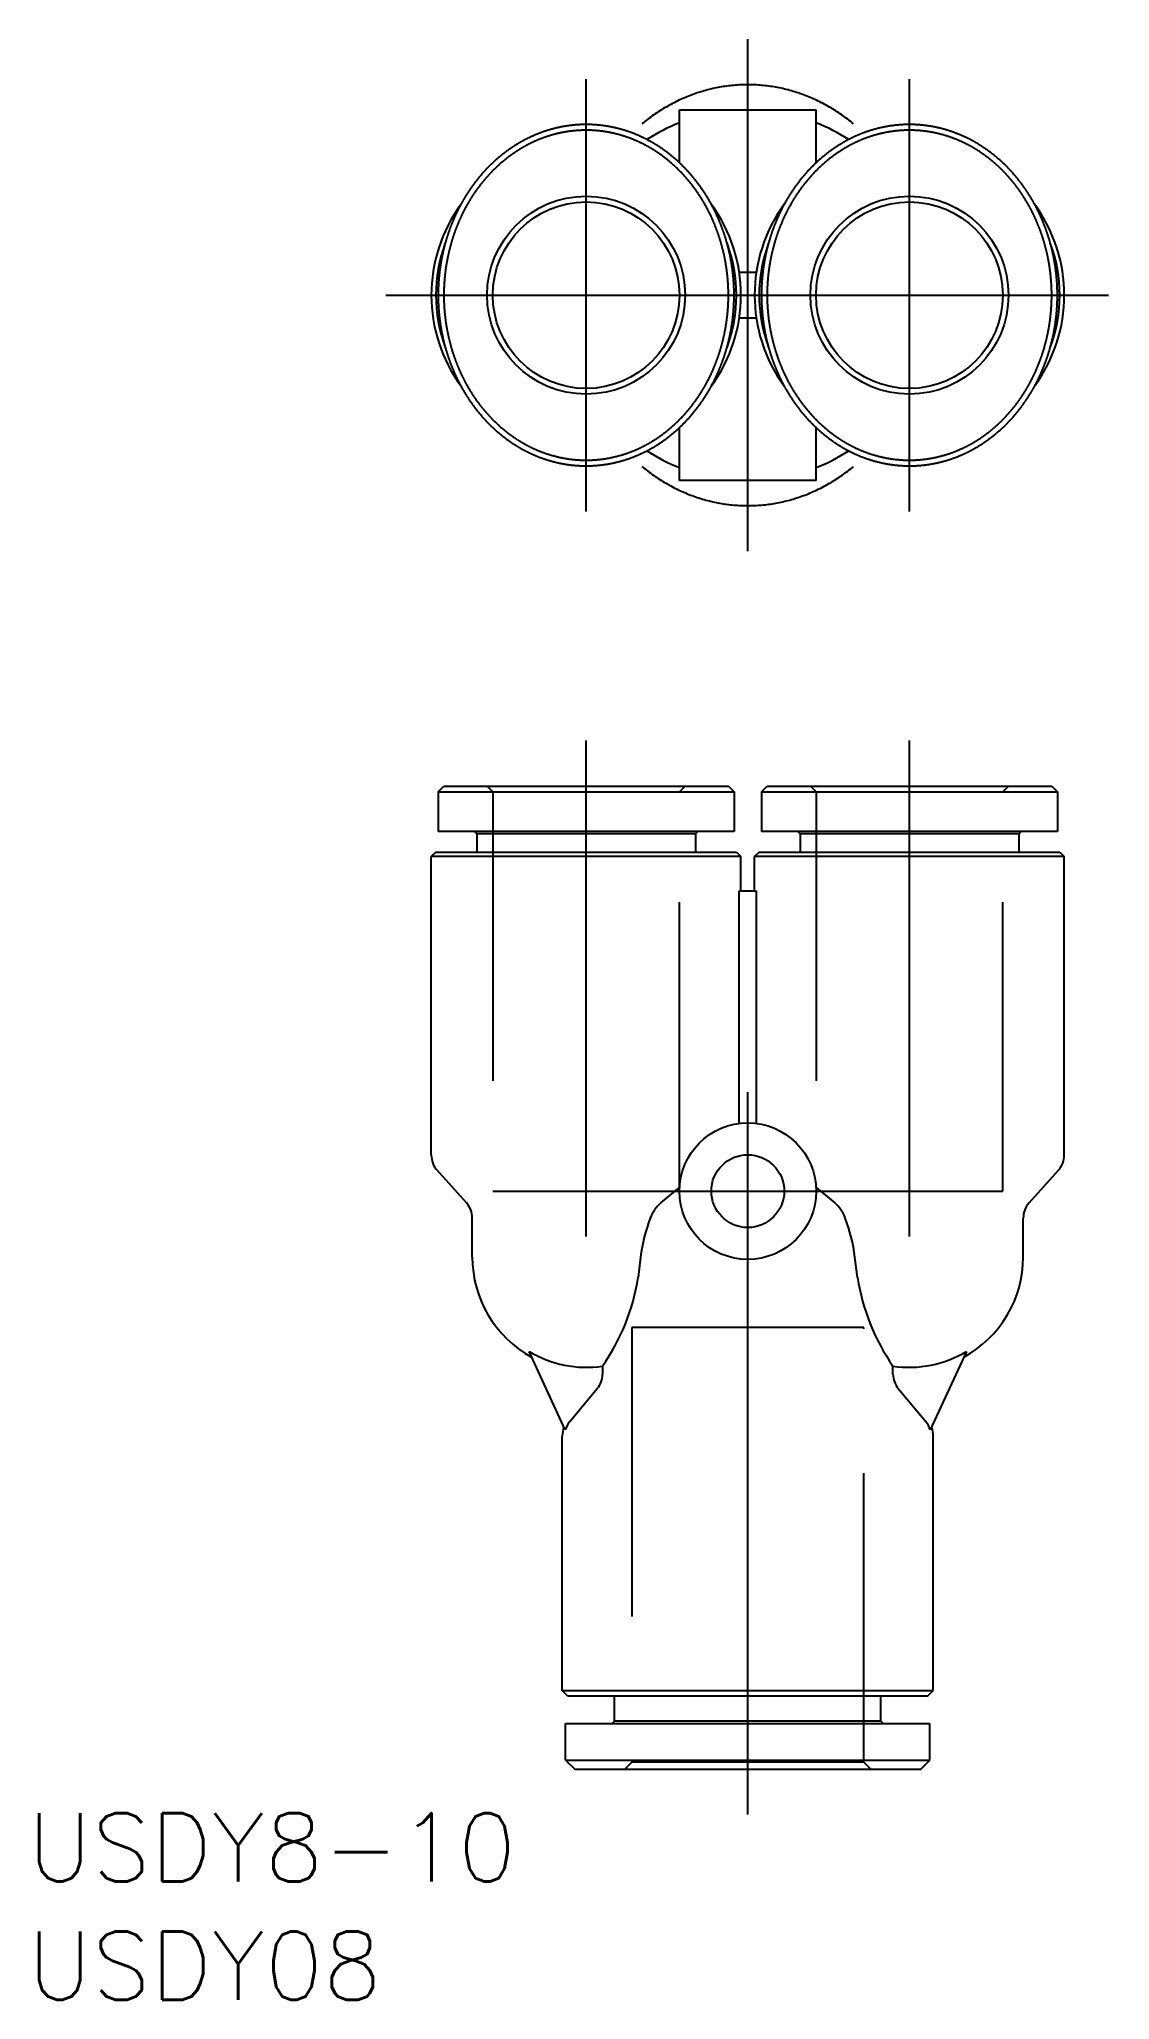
# Model space of a CAD drawing. Extents: x -31.1 to 15.9, y -35.5 to 50.6.
import ezdxf

# ---------------------------------------------------------------- set-up
doc = ezdxf.new("R2010")
doc.units = 0
doc.linetypes.add('CENTER', pattern=[50.8, 31.75, -6.35, 6.35, -6.35])
doc.linetypes.add('DASHED', pattern=[19.05, 12.7, -6.35])
doc.layers.get('0').update_dxf_attribs({"linetype": 'CONTINUOUS'})
doc.layers.add('CENTER', color=1, linetype='CENTER')
doc.styles.get("Standard").update_dxf_attribs({"font": 'txt.shx', "height": 3, "bigfont": 'bigfont.shx'})

msp = doc.modelspace()

# ---------------------------------------------------------------- texts
at = {"color": 7, "linetype": 'CONTINUOUS'}
for s, p in [('USDY8-10', (-31.636311, -30.334889)), ('USDY08', (-31.636311, -35.538012))]:
    msp.add_text(s, height=3, dxfattribs=at).set_placement(p)

# ---------------------------------------------------------------- linework, layer by layer
at = {"color": 7, "linetype": 'CONTINUOUS'}
for p, q in [((-3, 45.194211), (-3, 47.524433)), ((-3, 47.524433), (3, 47.524433)), ((3, 45.194211), (3, 47.524433)), ((0.373931, 40.374433), (-0.373931, 40.374433)), ((-0.373931, 38.374433), (0.373931, 38.374433)), ((-3, 31.224433), (-3, 33.554654)), ((3, 31.224433), (3, 33.554654)), ((3, 31.224433), (-3, 31.224433)), ((-13.6, 17.55), (-13.35, 17.8)), ((-13.6, 17.55), (-0.6, 17.55)), ((-13.6, 17.55), (-13.6, 15.8)), ((-13.35, 17.8), (-0.85, 17.8)), ((-0.85, 17.8), (-0.6, 17.55)), ((-0.6, 17.55), (-0.6, 15.8)), ((0.6, 17.55), (0.85, 17.8)), ((0.6, 17.55), (13.6, 17.55)), ((0.6, 17.55), (0.6, 15.8)), ((0.85, 17.8), (13.35, 17.8)), ((13.35, 17.8), (13.6, 17.55)), ((13.6, 17.55), (13.6, 15.8)), ((-0.6, 15.8), (-13.6, 15.8)), ((-11.9, 15.7), (-12, 15.8)), ((-2.3, 15.7), (-11.9, 15.7)), ((-11.9, 15.7), (-11.9, 14.9)), ((-2.3, 15.7), (-2.2, 15.8)), ((-2.3, 15.7), (-2.3, 14.9)), ((13.6, 15.8), (0.6, 15.8)), ((2.3, 15.7), (2.2, 15.8)), ((11.9, 15.7), (2.3, 15.7)), ((2.3, 15.7), (2.3, 14.9)), ((11.9, 15.7), (12, 15.8)), ((11.9, 15.7), (11.9, 14.9)), ((-13.7, 14.9), (-13.9, 14.7)), ((-0.3, 14.7), (-13.9, 14.7)), ((-13.9, 1.583736), (-13.9, 14.7)), ((-13.7, 14.9), (-0.5, 14.9)), ((-0.5, 14.9), (-0.3, 14.7)), ((-0.3, 13.2), (-0.3, 14.7)), ((0.5, 14.9), (0.3, 14.7)), ((13.9, 14.7), (0.3, 14.7)), ((0.3, 13.2), (0.3, 14.7)), ((0.5, 14.9), (13.7, 14.9)), ((13.7, 14.9), (13.9, 14.7)), ((13.9, 1.583736), (13.9, 14.7)), ((-0.373931, 2.976605), (-0.373931, 13.2)), ((-0.373931, 13.2), (0.373931, 13.2)), ((0.373931, 13.2), (0.373931, 2.976605)), ((-12.356706, -0.514771), (-13.643294, 0.914771)), ((12.356706, -0.514771), (13.643294, 0.914771)), ((-3.821836, -0.511707), (-2.997684, 0.165537)), ((2.997684, 0.165537), (3.821836, -0.511707)), ((-12.1, -2.9), (-12.1, -1.183736)), ((12.1, -2.9), (12.1, -1.183736)), ((-4.707746, -2.9), (-4.821831, -3.8)), ((4.821831, -3.8), (4.707746, -2.9)), ((-8.018052, -10.496654), (-9.60832, -7.040752)), ((-6.378675, -7.68719), (-6.378675, -8.04074)), ((6.378675, -8.04074), (6.378675, -7.68719)), ((9.60832, -7.040752), (8.018052, -10.496654)), ((-7.822381, -10.122664), (-6.611826, -8.67685)), ((6.611826, -8.67685), (7.822381, -10.122664)), ((-8.15, -21.95), (-8.15, -10.75926)), ((8.15, -21.95), (8.15, -10.75926)), ((-8.15, -21.95), (8.15, -21.95)), ((-7.9, -22.2), (-8.15, -21.95)), ((7.9, -22.2), (-7.9, -22.2)), ((-5.85, -23.3), (-5.85, -22.2)), ((5.85, -23.3), (5.85, -22.2)), ((7.9, -22.2), (8.15, -21.95)), ((-8, -23.4), (8, -23.4)), ((-8, -25), (-8, -23.4)), ((-5.85, -23.3), (-5.95, -23.4)), ((5.85, -23.3), (-5.85, -23.3)), ((5.85, -23.3), (5.95, -23.4)), ((8, -25), (8, -23.4)), ((-8, -25), (8, -25)), ((-8, -25), (-7.6, -25.4)), ((-7.6, -25.4), (7.6, -25.4)), ((7.6, -25.4), (8, -25))]:
    msp.add_line(p, q, dxfattribs=at)
at = {"color": 3, "linetype": 'DASHED'}
for p, q in [((-11.45, 17.8), (-11.2, 17.55)), ((-11.2, 17.55), (-11.2, 0)), ((-3, 17.55), (-2.75, 17.8)), ((-3, 0), (-3, 17.55)), ((2.75, 17.8), (3, 17.55)), ((3, 17.55), (3, 0)), ((11.2, 17.55), (11.45, 17.8)), ((11.2, 0), (11.2, 17.55)), ((-11.2, 0), (-3, 0)), ((3, 0), (11.2, 0)), ((5.1, -6), (-5.1, -6)), ((-5.1, -6), (-5.1, -25.1)), ((5.1, -25.1), (5.1, -6)), ((-5.1, -25.1), (-5.4, -25.4)), ((5.1, -25.1), (-5.1, -25.1)), ((5.4, -25.4), (5.1, -25.1))]:
    msp.add_line(p, q, dxfattribs=at)
at = {"color": 7, "linetype": 'CONTINUOUS'}
for points in [[(4.64841, 46.9027, 0), (4.58512, 46.9544, 0), (4.52139, 47.0054, 0), (4.45725, 47.0557, 0), (4.39268, 47.1053, 0), (4.3277, 47.1541, 0), (4.26231, 47.2022, 0), (4.19653, 47.2496, 0), (4.13035, 47.2962, 0), (4.06378, 47.3421, 0), (3.99683, 47.3873, 0), (3.92951, 47.4317, 0), (3.86182, 47.4753, 0), (3.79376, 47.5182, 0), (3.72535, 47.5603, 0), (3.65659, 47.6016, 0), (3.58749, 47.6422, 0), (3.51805, 47.682, 0), (3.44828, 47.721, 0), (3.37819, 47.7593, 0), (3.30777, 47.7967, 0), (3.23705, 47.8334, 0), (3.16603, 47.8692, 0), (3.09471, 47.9043, 0), (3.02309, 47.9386, 0), (2.9512, 47.972, 0), (2.87902, 48.0047, 0), (2.80658, 48.0365, 0), (2.73387, 48.0676, 0), (2.66091, 48.0978, 0), (2.58769, 48.1272, 0), (2.51424, 48.1557, 0), (2.44055, 48.1835, 0), (2.36662, 48.2104, 0), (2.29248, 48.2365, 0), (2.21812, 48.2618, 0), (2.14356, 48.2862, 0), (2.06879, 48.3098, 0), (1.99382, 48.3325, 0), (1.91868, 48.3545, 0), (1.84335, 48.3755, 0), (1.76784, 48.3958, 0), (1.69218, 48.4151, 0), (1.61635, 48.4337, 0), (1.54037, 48.4513, 0), (1.46425, 48.4682, 0), (1.38799, 48.4841, 0), (1.31159, 48.4993, 0), (1.23508, 48.5135, 0), (1.15845, 48.5269, 0), (1.08171, 48.5395, 0), (1.00487, 48.5512, 0), (0.927937, 48.562, 0), (0.850915, 48.572, 0), (0.773813, 48.5811, 0), (0.696639, 48.5893, 0), (0.6194, 48.5967, 0), (0.542102, 48.6032, 0), (0.464753, 48.6088, 0), (0.387361, 48.6136, 0), (0.309932, 48.6175, 0), (0.232475, 48.6205, 0), (0.154995, 48.6227, 0), (0.077501, 48.624, 0), (0, 48.6244, 0), (-0.077501, 48.624, 0), (-0.154995, 48.6227, 0), (-0.232475, 48.6205, 0), (-0.309932, 48.6175, 0), (-0.387361, 48.6136, 0), (-0.464753, 48.6088, 0), (-0.542102, 48.6032, 0), (-0.6194, 48.5967, 0), (-0.696639, 48.5893, 0), (-0.773813, 48.5811, 0), (-0.850915, 48.572, 0), (-0.927937, 48.562, 0), (-1.00487, 48.5512, 0), (-1.08171, 48.5395, 0), (-1.15845, 48.5269, 0), (-1.23508, 48.5135, 0), (-1.31159, 48.4993, 0), (-1.38799, 48.4841, 0), (-1.46425, 48.4682, 0), (-1.54037, 48.4513, 0), (-1.61635, 48.4337, 0), (-1.69218, 48.4151, 0), (-1.76784, 48.3958, 0), (-1.84335, 48.3755, 0), (-1.91868, 48.3545, 0), (-1.99382, 48.3325, 0), (-2.06879, 48.3098, 0), (-2.14356, 48.2862, 0), (-2.21812, 48.2618, 0), (-2.29248, 48.2365, 0), (-2.36662, 48.2104, 0), (-2.44055, 48.1835, 0), (-2.51424, 48.1557, 0), (-2.58769, 48.1272, 0), (-2.66091, 48.0978, 0), (-2.73387, 48.0676, 0), (-2.80658, 48.0365, 0), (-2.87902, 48.0047, 0), (-2.9512, 47.972, 0), (-3.02309, 47.9386, 0), (-3.09471, 47.9043, 0), (-3.16603, 47.8692, 0), (-3.23705, 47.8334, 0), (-3.30777, 47.7967, 0), (-3.37819, 47.7593, 0), (-3.44828, 47.721, 0), (-3.51805, 47.682, 0), (-3.58749, 47.6422, 0), (-3.65659, 47.6016, 0), (-3.72535, 47.5603, 0), (-3.79376, 47.5182, 0), (-3.86182, 47.4753, 0), (-3.92951, 47.4317, 0), (-3.99683, 47.3873, 0), (-4.06378, 47.3421, 0), (-4.13035, 47.2962, 0), (-4.19653, 47.2496, 0), (-4.26231, 47.2022, 0), (-4.3277, 47.1541, 0), (-4.39268, 47.1053, 0), (-4.45725, 47.0557, 0), (-4.52139, 47.0054, 0), (-4.58512, 46.9544, 0), (-4.64841, 46.9027, 0)], [(-4.64841, 31.8462, 0), (-4.58512, 31.7944, 0), (-4.52139, 31.7434, 0), (-4.45725, 31.6932, 0), (-4.39268, 31.6436, 0), (-4.3277, 31.5948, 0), (-4.26231, 31.5466, 0), (-4.19653, 31.4993, 0), (-4.13035, 31.4526, 0), (-4.06378, 31.4067, 0), (-3.99683, 31.3616, 0), (-3.92951, 31.3172, 0), (-3.86182, 31.2736, 0), (-3.79376, 31.2307, 0), (-3.72535, 31.1886, 0), (-3.65659, 31.1472, 0), (-3.58749, 31.1066, 0), (-3.51805, 31.0668, 0), (-3.44828, 31.0278, 0), (-3.37819, 30.9896, 0), (-3.30777, 30.9522, 0), (-3.23705, 30.9155, 0), (-3.16603, 30.8796, 0), (-3.09471, 30.8446, 0), (-3.02309, 30.8103, 0), (-2.9512, 30.7768, 0), (-2.87902, 30.7442, 0), (-2.80658, 30.7123, 0), (-2.73387, 30.6813, 0), (-2.66091, 30.6511, 0), (-2.58769, 30.6217, 0), (-2.51424, 30.5931, 0), (-2.44055, 30.5654, 0), (-2.36662, 30.5385, 0), (-2.29248, 30.5124, 0), (-2.21812, 30.4871, 0), (-2.14356, 30.4627, 0), (-2.06879, 30.4391, 0), (-1.99382, 30.4163, 0), (-1.91868, 30.3944, 0), (-1.84335, 30.3733, 0), (-1.76784, 30.3531, 0), (-1.69218, 30.3337, 0), (-1.61635, 30.3152, 0), (-1.54037, 30.2975, 0), (-1.46425, 30.2807, 0), (-1.38799, 30.2647, 0), (-1.31159, 30.2496, 0), (-1.23508, 30.2353, 0), (-1.15845, 30.2219, 0), (-1.08171, 30.2094, 0), (-1.00487, 30.1977, 0), (-0.927937, 30.1869, 0), (-0.850915, 30.1769, 0), (-0.773813, 30.1678, 0), (-0.696639, 30.1596, 0), (-0.6194, 30.1522, 0), (-0.542102, 30.1457, 0), (-0.464753, 30.1401, 0), (-0.387361, 30.1353, 0), (-0.309932, 30.1314, 0), (-0.232475, 30.1283, 0), (-0.154995, 30.1262, 0), (-0.077501, 30.1249, 0), (0, 30.1244, 0), (0.077501, 30.1249, 0), (0.154995, 30.1262, 0), (0.232475, 30.1283, 0), (0.309932, 30.1314, 0), (0.387361, 30.1353, 0), (0.464753, 30.1401, 0), (0.542102, 30.1457, 0), (0.6194, 30.1522, 0), (0.696639, 30.1596, 0), (0.773813, 30.1678, 0), (0.850915, 30.1769, 0), (0.927937, 30.1869, 0), (1.00487, 30.1977, 0), (1.08171, 30.2094, 0), (1.15845, 30.2219, 0), (1.23508, 30.2353, 0), (1.31159, 30.2496, 0), (1.38799, 30.2647, 0), (1.46425, 30.2807, 0), (1.54037, 30.2975, 0), (1.61635, 30.3152, 0), (1.69218, 30.3337, 0), (1.76784, 30.3531, 0), (1.84335, 30.3733, 0), (1.91868, 30.3944, 0), (1.99382, 30.4163, 0), (2.06879, 30.4391, 0), (2.14356, 30.4627, 0), (2.21812, 30.4871, 0), (2.29248, 30.5124, 0), (2.36662, 30.5385, 0), (2.44055, 30.5654, 0), (2.51424, 30.5931, 0), (2.58769, 30.6217, 0), (2.66091, 30.6511, 0), (2.73387, 30.6813, 0), (2.80658, 30.7123, 0), (2.87902, 30.7442, 0), (2.9512, 30.7768, 0), (3.02309, 30.8103, 0), (3.09471, 30.8446, 0), (3.16603, 30.8796, 0), (3.23705, 30.9155, 0), (3.30777, 30.9522, 0), (3.37819, 30.9896, 0), (3.44828, 31.0278, 0), (3.51805, 31.0668, 0), (3.58749, 31.1066, 0), (3.65659, 31.1472, 0), (3.72535, 31.1886, 0), (3.79376, 31.2307, 0), (3.86182, 31.2736, 0), (3.92951, 31.3172, 0), (3.99683, 31.3616, 0), (4.06378, 31.4067, 0), (4.13035, 31.4526, 0), (4.19653, 31.4993, 0), (4.26231, 31.5466, 0), (4.3277, 31.5948, 0), (4.39268, 31.6436, 0), (4.45725, 31.6932, 0), (4.52139, 31.7434, 0), (4.58512, 31.7944, 0), (4.64841, 31.8462, 0)]]:
    msp.add_polyline3d(points, dxfattribs=at)
at = {"color": 7}
for points in [[(-0.6, 39.3744, 0), (-0.60001, 39.388, 0), (-0.600039, 39.4015, 0), (-0.600089, 39.415, 0), (-0.600158, 39.4285, 0), (-0.600248, 39.442, 0), (-0.600358, 39.4555, 0), (-0.600488, 39.469, 0), (-0.600638, 39.4825, 0), (-0.600809, 39.496, 0), (-0.601001, 39.5094, 0), (-0.601213, 39.5229, 0), (-0.601447, 39.5364, 0), (-0.601701, 39.5499, 0), (-0.601977, 39.5634, 0), (-0.602273, 39.5769, 0), (-0.602591, 39.5904, 0), (-0.602931, 39.6039, 0), (-0.603292, 39.6174, 0), (-0.603675, 39.6309, 0), (-0.60408, 39.6444, 0), (-0.604507, 39.6579, 0), (-0.604955, 39.6715, 0), (-0.605426, 39.685, 0), (-0.605919, 39.6986, 0), (-0.606435, 39.7121, 0), (-0.606973, 39.7257, 0), (-0.607534, 39.7393, 0), (-0.608117, 39.7529, 0), (-0.608723, 39.7665, 0), (-0.609352, 39.7801, 0), (-0.610005, 39.7938, 0), (-0.61068, 39.8074, 0), (-0.611379, 39.8211, 0), (-0.612102, 39.8348, 0), (-0.612847, 39.8485, 0), (-0.613617, 39.8623, 0), (-0.61441, 39.876, 0), (-0.615227, 39.8898, 0), (-0.616069, 39.9036, 0), (-0.616934, 39.9174, 0), (-0.617823, 39.9313, 0), (-0.618737, 39.9451, 0), (-0.619676, 39.959, 0), (-0.620639, 39.973, 0), (-0.621626, 39.9869, 0), (-0.622639, 40.0009, 0), (-0.623676, 40.0149, 0), (-0.624739, 40.0289, 0), (-0.625826, 40.043, 0), (-0.626939, 40.0571, 0), (-0.628078, 40.0712, 0), (-0.629241, 40.0853, 0), (-0.630431, 40.0995, 0), (-0.631646, 40.1138, 0), (-0.632887, 40.128, 0), (-0.634154, 40.1423, 0), (-0.635447, 40.1566, 0), (-0.636766, 40.171, 0), (-0.638112, 40.1854, 0), (-0.639486, 40.1999, 0), (-0.640887, 40.2144, 0), (-0.642317, 40.2289, 0), (-0.643776, 40.2434, 0), (-0.645264, 40.2581, 0), (-0.646782, 40.2727, 0), (-0.64833, 40.2874, 0), (-0.649908, 40.3021, 0), (-0.651517, 40.3169, 0), (-0.653158, 40.3318, 0), (-0.65483, 40.3467, 0), (-0.656534, 40.3616, 0), (-0.658271, 40.3766, 0), (-0.660041, 40.3916, 0), (-0.661843, 40.4067, 0), (-0.66368, 40.4218, 0), (-0.66555, 40.437, 0), (-0.667455, 40.4522, 0), (-0.669395, 40.4675, 0), (-0.67137, 40.4829, 0), (-0.673381, 40.4983, 0), (-0.675428, 40.5137, 0), (-0.677511, 40.5293, 0), (-0.679631, 40.5448, 0), (-0.681789, 40.5605, 0), (-0.683984, 40.5762, 0), (-0.686217, 40.5919, 0), (-0.688488, 40.6078, 0), (-0.690799, 40.6237, 0), (-0.69315, 40.6396, 0), (-0.695543, 40.6556, 0), (-0.697977, 40.6717, 0), (-0.700453, 40.6879, 0), (-0.702972, 40.7041, 0), (-0.705533, 40.7204, 0), (-0.708138, 40.7368, 0), (-0.710786, 40.7532, 0), (-0.713477, 40.7697, 0), (-0.716213, 40.7863, 0), (-0.718994, 40.8029, 0), (-0.72182, 40.8197, 0), (-0.724691, 40.8364, 0), (-0.727608, 40.8533, 0), (-0.730571, 40.8702, 0), (-0.73358, 40.8871, 0), (-0.736637, 40.9041, 0), (-0.73974, 40.9212, 0), (-0.742891, 40.9384, 0), (-0.74609, 40.9556, 0), (-0.749338, 40.9729, 0), (-0.752634, 40.9902, 0), (-0.75598, 41.0076, 0), (-0.759375, 41.0251, 0), (-0.762819, 41.0426, 0), (-0.766314, 41.0602, 0), (-0.76986, 41.0778, 0), (-0.773457, 41.0955, 0), (-0.777105, 41.1133, 0), (-0.780805, 41.1311, 0), (-0.784557, 41.1489, 0), (-0.788362, 41.1668, 0), (-0.79222, 41.1848, 0), (-0.796131, 41.2028, 0), (-0.800095, 41.2209, 0), (-0.804112, 41.239, 0), (-0.808183, 41.2571, 0), (-0.812307, 41.2753, 0), (-0.816484, 41.2936, 0), (-0.820716, 41.3119, 0), (-0.825002, 41.3302, 0), (-0.829342, 41.3486, 0), (-0.833736, 41.367, 0), (-0.838185, 41.3855, 0), (-0.842689, 41.404, 0), (-0.847247, 41.4225, 0), (-0.851861, 41.4411, 0), (-0.856529, 41.4598, 0), (-0.861253, 41.4784, 0), (-0.866033, 41.4972, 0), (-0.870868, 41.5159, 0), (-0.875759, 41.5347, 0), (-0.880706, 41.5535, 0), (-0.885709, 41.5724, 0), (-0.890769, 41.5913, 0), (-0.895885, 41.6102, 0), (-0.901057, 41.6292, 0), (-0.906287, 41.6482, 0), (-0.911573, 41.6673, 0), (-0.916917, 41.6863, 0), (-0.922318, 41.7054, 0), (-0.927776, 41.7246, 0), (-0.933292, 41.7437, 0), (-0.938865, 41.7629, 0), (-0.944497, 41.7822, 0), (-0.950187, 41.8014, 0), (-0.955935, 41.8207, 0), (-0.961741, 41.84, 0), (-0.967606, 41.8594, 0), (-0.97353, 41.8787, 0), (-0.979513, 41.8981, 0), (-0.985555, 41.9176, 0), (-0.991656, 41.937, 0), (-0.997816, 41.9565, 0), (-1.00404, 41.976, 0), (-1.01032, 41.9955, 0), (-1.01666, 42.015, 0), (-1.02305, 42.0346, 0), (-1.02951, 42.0542, 0), (-1.03604, 42.0738, 0), (-1.04262, 42.0934, 0), (-1.04926, 42.1131, 0), (-1.05596, 42.1327, 0), (-1.06272, 42.1524, 0), (-1.06955, 42.1721, 0), (-1.07643, 42.1918, 0), (-1.08338, 42.2116, 0), (-1.09039, 42.2313, 0), (-1.09746, 42.2511, 0), (-1.10459, 42.2708, 0), (-1.11179, 42.2906, 0), (-1.11905, 42.3104, 0), (-1.12637, 42.3303, 0), (-1.13375, 42.3501, 0), (-1.14119, 42.3699, 0), (-1.1487, 42.3898, 0), (-1.15627, 42.4096, 0), (-1.16391, 42.4295, 0), (-1.17161, 42.4494, 0), (-1.17937, 42.4693, 0), (-1.18719, 42.4892, 0), (-1.19508, 42.5091, 0), (-1.20304, 42.529, 0), (-1.21105, 42.5489, 0), (-1.21914, 42.5688, 0), (-1.22728, 42.5888, 0), (-1.2355, 42.6087, 0), (-1.24377, 42.6286, 0), (-1.25211, 42.6486, 0), (-1.26052, 42.6685, 0), (-1.26899, 42.6884, 0), (-1.27753, 42.7084, 0), (-1.28613, 42.7283, 0), (-1.2948, 42.7483, 0), (-1.30354, 42.7682, 0), (-1.31234, 42.7881, 0), (-1.32121, 42.8081, 0), (-1.33015, 42.828, 0), (-1.33916, 42.848, 0), (-1.34823, 42.8679, 0), (-1.35738, 42.8879, 0), (-1.36659, 42.9079, 0), (-1.37587, 42.9278, 0), (-1.38521, 42.9478, 0), (-1.39463, 42.9677, 0), (-1.40411, 42.9877, 0), (-1.41366, 43.0076, 0), (-1.42328, 43.0276, 0), (-1.43296, 43.0475, 0), (-1.44272, 43.0675, 0), (-1.45254, 43.0874, 0), (-1.46243, 43.1074, 0), (-1.47239, 43.1273, 0), (-1.48241, 43.1472, 0), (-1.49251, 43.1671, 0), (-1.50267, 43.1871, 0), (-1.5129, 43.207, 0), (-1.5232, 43.2269, 0), (-1.53356, 43.2468, 0), (-1.54399, 43.2666, 0), (-1.55449, 43.2865, 0), (-1.56506, 43.3064, 0), (-1.5757, 43.3262, 0), (-1.5864, 43.3461, 0), (-1.59717, 43.3659, 0), (-1.60801, 43.3857, 0), (-1.61892, 43.4056, 0), (-1.62989, 43.4253, 0), (-1.64094, 43.4451, 0), (-1.65205, 43.4649, 0), (-1.66322, 43.4847, 0), (-1.67447, 43.5044, 0), (-1.68578, 43.5241, 0), (-1.69716, 43.5438, 0), (-1.70861, 43.5635, 0), (-1.72013, 43.5832, 0), (-1.73171, 43.6028, 0), (-1.74336, 43.6225, 0), (-1.75508, 43.6421, 0), (-1.76687, 43.6617, 0), (-1.77872, 43.6813, 0), (-1.79064, 43.7008, 0), (-1.80263, 43.7204, 0), (-1.81469, 43.7399, 0), (-1.82682, 43.7594, 0), (-1.83901, 43.7788, 0), (-1.85127, 43.7983, 0), (-1.86359, 43.8177, 0), (-1.87599, 43.8371, 0), (-1.88845, 43.8565, 0), (-1.90098, 43.8758, 0), (-1.91358, 43.8951, 0), (-1.92624, 43.9144, 0), (-1.93897, 43.9337, 0), (-1.95177, 43.9529, 0), (-1.96464, 43.9721, 0), (-1.97758, 43.9913, 0), (-1.99058, 44.0105, 0), (-2.00365, 44.0296, 0), (-2.01678, 44.0487, 0), (-2.02999, 44.0678, 0), (-2.04326, 44.0868, 0), (-2.0566, 44.1058, 0), (-2.07001, 44.1247, 0), (-2.08348, 44.1437, 0), (-2.09702, 44.1626, 0), (-2.11063, 44.1814, 0), (-2.1243, 44.2003, 0), (-2.13804, 44.219, 0), (-2.15184, 44.2378, 0), (-2.16571, 44.2565, 0), (-2.17965, 44.2752, 0), (-2.19365, 44.2938, 0), (-2.20771, 44.3124, 0), (-2.22184, 44.331, 0), (-2.23603, 44.3495, 0), (-2.25029, 44.368, 0), (-2.26461, 44.3864, 0), (-2.27899, 44.4048, 0), (-2.29343, 44.4232, 0), (-2.30794, 44.4415, 0), (-2.32251, 44.4597, 0), (-2.33714, 44.478, 0), (-2.35183, 44.4961, 0), (-2.36658, 44.5143, 0), (-2.38139, 44.5324, 0), (-2.39626, 44.5504, 0), (-2.4112, 44.5684, 0), (-2.42619, 44.5864, 0), (-2.44124, 44.6043, 0), (-2.45635, 44.6221, 0), (-2.47152, 44.6399, 0), (-2.48675, 44.6577, 0), (-2.50204, 44.6754, 0), (-2.51738, 44.693, 0), (-2.53278, 44.7107, 0), (-2.54824, 44.7282, 0), (-2.56376, 44.7457, 0), (-2.57933, 44.7632, 0), (-2.59496, 44.7806, 0), (-2.61064, 44.7979, 0), (-2.62638, 44.8152, 0), (-2.64218, 44.8325, 0), (-2.65803, 44.8496, 0), (-2.67394, 44.8668, 0), (-2.6899, 44.8839, 0), (-2.70591, 44.9009, 0), (-2.72198, 44.9178, 0), (-2.7381, 44.9347, 0), (-2.75428, 44.9516, 0), (-2.7705, 44.9684, 0), (-2.78678, 44.9851, 0), (-2.80312, 45.0018, 0), (-2.8195, 45.0184, 0), (-2.83594, 45.035, 0), (-2.85242, 45.0515, 0), (-2.86896, 45.0679, 0), (-2.88555, 45.0843, 0), (-2.90219, 45.1006, 0), (-2.91888, 45.1168, 0), (-2.93562, 45.133, 0), (-2.95241, 45.1491, 0), (-2.96925, 45.1652, 0), (-2.98614, 45.1812, 0), (-3.00307, 45.1971, 0), (-3.02006, 45.2129, 0), (-3.03709, 45.2287, 0), (-3.05417, 45.2445, 0), (-3.0713, 45.2601, 0), (-3.08846, 45.2757, 0), (-3.10568, 45.2912, 0), (-3.12294, 45.3067, 0), (-3.14024, 45.3221, 0), (-3.15758, 45.3374, 0), (-3.17497, 45.3526, 0), (-3.1924, 45.3678, 0), (-3.20987, 45.3829, 0), (-3.22738, 45.3979, 0), (-3.24493, 45.4129, 0), (-3.26252, 45.4278, 0), (-3.28016, 45.4426, 0), (-3.29783, 45.4574, 0), (-3.31554, 45.472, 0), (-3.33329, 45.4866, 0), (-3.35108, 45.5012, 0), (-3.3689, 45.5156, 0), (-3.38677, 45.53, 0), (-3.40467, 45.5443, 0), (-3.42261, 45.5586, 0), (-3.44058, 45.5728, 0), (-3.45859, 45.5869, 0), (-3.47663, 45.6009, 0), (-3.49471, 45.6148, 0), (-3.51282, 45.6287, 0), (-3.53097, 45.6425, 0), (-3.54915, 45.6563, 0), (-3.56737, 45.6699, 0), (-3.58561, 45.6835, 0), (-3.60389, 45.697, 0), (-3.6222, 45.7104, 0), (-3.64054, 45.7238, 0), (-3.65892, 45.7371, 0), (-3.67732, 45.7503, 0), (-3.69575, 45.7634, 0), (-3.71422, 45.7765, 0), (-3.73271, 45.7894, 0), (-3.75123, 45.8023, 0), (-3.76978, 45.8152, 0), (-3.78835, 45.8279, 0), (-3.80696, 45.8406, 0), (-3.82559, 45.8532, 0), (-3.84425, 45.8657, 0), (-3.86293, 45.8781, 0), (-3.88164, 45.8905, 0), (-3.90038, 45.9028, 0), (-3.91914, 45.915, 0), (-3.93792, 45.9271, 0), (-3.95673, 45.9391, 0), (-3.97556, 45.9511, 0), (-3.99442, 45.963, 0), (-4.0133, 45.9748, 0), (-4.0322, 45.9865, 0), (-4.05112, 45.9982, 0), (-4.07006, 46.0097, 0), (-4.08903, 46.0212, 0), (-4.10801, 46.0326, 0), (-4.12702, 46.044, 0), (-4.14604, 46.0552, 0), (-4.16509, 46.0664, 0), (-4.18416, 46.0775, 0), (-4.20325, 46.0885, 0), (-4.22236, 46.0994, 0), (-4.24149, 46.1103, 0), (-4.26064, 46.121, 0), (-4.27981, 46.1317, 0), (-4.29901, 46.1424, 0), (-4.31822, 46.1529, 0), (-4.33745, 46.1634, 0), (-4.3567, 46.1737, 0), (-4.37598, 46.1841, 0), (-4.39527, 46.1943, 0), (-4.41458, 46.2044, 0), (-4.43391, 46.2145, 0), (-4.45326, 46.2245, 0), (-4.47262, 46.2344, 0), (-4.49201, 46.2443, 0), (-4.51141, 46.254, 0), (-4.53083, 46.2637, 0), (-4.55027, 46.2733, 0), (-4.56973, 46.2829, 0), (-4.5892, 46.2923, 0), (-4.6087, 46.3017, 0), (-4.6282, 46.311, 0), (-4.64773, 46.3202, 0), (-4.66727, 46.3293, 0), (-4.68683, 46.3384, 0), (-4.70641, 46.3474, 0), (-4.726, 46.3563, 0), (-4.74561, 46.3651, 0), (-4.76523, 46.3739, 0), (-4.78487, 46.3826, 0), (-4.80452, 46.3912, 0), (-4.82419, 46.3997, 0), (-4.84388, 46.4082, 0), (-4.86358, 46.4165, 0), (-4.88329, 46.4248, 0), (-4.90302, 46.433, 0), (-4.92276, 46.4412, 0), (-4.94252, 46.4492, 0), (-4.96229, 46.4572, 0), (-4.98207, 46.4651, 0), (-5.00187, 46.473, 0), (-5.02168, 46.4807, 0), (-5.04151, 46.4884, 0), (-5.06135, 46.496, 0), (-5.0812, 46.5035, 0), (-5.10106, 46.511, 0), (-5.12094, 46.5183, 0), (-5.14082, 46.5256, 0), (-5.16072, 46.5329, 0), (-5.18063, 46.54, 0), (-5.20056, 46.5471, 0), (-5.22049, 46.5541, 0), (-5.24044, 46.561, 0), (-5.26039, 46.5678, 0), (-5.28036, 46.5746, 0), (-5.30034, 46.5812, 0), (-5.32033, 46.5878, 0), (-5.34033, 46.5944, 0), (-5.36034, 46.6008, 0), (-5.38036, 46.6072, 0), (-5.40039, 46.6135, 0), (-5.42043, 46.6197, 0), (-5.44048, 46.6259, 0), (-5.46054, 46.632, 0), (-5.4806, 46.6379, 0), (-5.50068, 46.6439, 0), (-5.52077, 46.6497, 0), (-5.54086, 46.6555, 0), (-5.56097, 46.6612, 0), (-5.58108, 46.6668, 0), (-5.6012, 46.6723, 0), (-5.62133, 46.6778, 0), (-5.64147, 46.6832, 0), (-5.66162, 46.6885, 0), (-5.68177, 46.6937, 0), (-5.70194, 46.6989, 0), (-5.72211, 46.704, 0), (-5.74229, 46.709, 0), (-5.76247, 46.7139, 0), (-5.78267, 46.7188, 0), (-5.80287, 46.7236, 0), (-5.82307, 46.7283, 0), (-5.84329, 46.7329, 0), (-5.86351, 46.7375, 0), (-5.88374, 46.742, 0), (-5.90398, 46.7464, 0), (-5.92422, 46.7507, 0), (-5.94447, 46.755, 0), (-5.96472, 46.7592, 0), (-5.98498, 46.7633, 0), (-6.00525, 46.7673, 0), (-6.02552, 46.7713, 0), (-6.0458, 46.7752, 0), (-6.06608, 46.779, 0), (-6.08637, 46.7827, 0), (-6.10667, 46.7864, 0), (-6.12697, 46.7899, 0), (-6.14727, 46.7934, 0), (-6.16758, 46.7969, 0), (-6.1879, 46.8002, 0), (-6.20821, 46.8035, 0), (-6.22854, 46.8067, 0), (-6.24887, 46.8099, 0), (-6.2692, 46.8129, 0), (-6.28954, 46.8159, 0), (-6.30988, 46.8188, 0), (-6.33022, 46.8217, 0), (-6.35057, 46.8244, 0), (-6.37092, 46.8271, 0), (-6.39128, 46.8297, 0), (-6.41164, 46.8323, 0), (-6.432, 46.8347, 0), (-6.45237, 46.8371, 0), (-6.47273, 46.8394, 0), (-6.4931, 46.8417, 0), (-6.51348, 46.8438, 0), (-6.53386, 46.8459, 0), (-6.55423, 46.8479, 0), (-6.57462, 46.8499, 0), (-6.595, 46.8518, 0), (-6.61539, 46.8536, 0), (-6.63578, 46.8553, 0), (-6.65617, 46.8569, 0), (-6.67657, 46.8585, 0), (-6.69697, 46.86, 0), (-6.71737, 46.8614, 0), (-6.73778, 46.8628, 0), (-6.75818, 46.8641, 0), (-6.77859, 46.8653, 0), (-6.799, 46.8664, 0), (-6.81941, 46.8674, 0), (-6.83983, 46.8684, 0), (-6.86024, 46.8693, 0), (-6.88066, 46.8702, 0), (-6.90108, 46.8709, 0), (-6.92149, 46.8716, 0), (-6.94191, 46.8722, 0), (-6.96233, 46.8727, 0), (-6.98275, 46.8732, 0), (-7.00317, 46.8736, 0), (-7.02359, 46.8739, 0), (-7.04401, 46.8741, 0), (-7.06442, 46.8743, 0), (-7.08484, 46.8744, 0), (-7.10526, 46.8744, 0), (-7.12567, 46.8744, 0), (-7.14609, 46.8742, 0), (-7.1665, 46.874, 0), (-7.18692, 46.8738, 0), (-7.20733, 46.8734, 0), (-7.22773, 46.873, 0), (-7.24814, 46.8725, 0), (-7.26855, 46.8719, 0), (-7.28895, 46.8713, 0), (-7.30935, 46.8705, 0), (-7.32974, 46.8697, 0), (-7.35014, 46.8689, 0), (-7.37053, 46.8679, 0), (-7.39092, 46.8669, 0), (-7.4113, 46.8658, 0), (-7.43168, 46.8647, 0), (-7.45206, 46.8634, 0), (-7.47244, 46.8621, 0), (-7.49281, 46.8607, 0), (-7.51317, 46.8593, 0), (-7.53353, 46.8577, 0), (-7.55389, 46.8561, 0), (-7.57424, 46.8544, 0), (-7.59459, 46.8527, 0), (-7.61493, 46.8509, 0), (-7.63527, 46.849, 0), (-7.6556, 46.847, 0), (-7.67592, 46.8449, 0), (-7.69624, 46.8428, 0), (-7.71656, 46.8406, 0), (-7.73686, 46.8383, 0), (-7.75717, 46.836, 0), (-7.77746, 46.8336, 0), (-7.79775, 46.8311, 0), (-7.81803, 46.8285, 0), (-7.83831, 46.8259, 0), (-7.85857, 46.8232, 0), (-7.87883, 46.8204, 0), (-7.89908, 46.8175, 0), (-7.91932, 46.8146, 0), (-7.93956, 46.8116, 0), (-7.95978, 46.8085, 0), (-7.97999, 46.8054, 0), (-8.0002, 46.8021, 0), (-8.02039, 46.7988, 0), (-8.04057, 46.7955, 0), (-8.06074, 46.792, 0), (-8.0809, 46.7885, 0), (-8.10105, 46.7849, 0), (-8.12119, 46.7813, 0), (-8.14131, 46.7775, 0), (-8.16143, 46.7737, 0), (-8.18153, 46.7698, 0), (-8.20161, 46.7659, 0), (-8.22169, 46.7619, 0), (-8.24175, 46.7578, 0), (-8.2618, 46.7536, 0), (-8.28183, 46.7494, 0), (-8.30185, 46.745, 0), (-8.32186, 46.7407, 0), (-8.34185, 46.7362, 0), (-8.36183, 46.7317, 0), (-8.38179, 46.7271, 0), (-8.40174, 46.7224, 0), (-8.42167, 46.7177, 0), (-8.44158, 46.7129, 0), (-8.46148, 46.708, 0), (-8.48136, 46.703, 0), (-8.50123, 46.698, 0), (-8.52107, 46.6929, 0), (-8.5409, 46.6878, 0), (-8.56072, 46.6825, 0), (-8.58051, 46.6772, 0), (-8.60029, 46.6718, 0), (-8.62005, 46.6664, 0), (-8.63979, 46.6609, 0), (-8.65951, 46.6553, 0), (-8.67921, 46.6497, 0), (-8.6989, 46.6439, 0), (-8.71856, 46.6381, 0), (-8.7382, 46.6323, 0), (-8.75782, 46.6263, 0), (-8.77743, 46.6203, 0), (-8.79701, 46.6143, 0), (-8.81657, 46.6081, 0), (-8.83611, 46.6019, 0), (-8.85562, 46.5957, 0), (-8.87512, 46.5893, 0), (-8.89459, 46.5829, 0), (-8.91404, 46.5764, 0), (-8.93347, 46.5699, 0), (-8.95288, 46.5632, 0), (-8.97226, 46.5566, 0), (-8.99162, 46.5498, 0), (-9.01095, 46.543, 0), (-9.03026, 46.5361, 0), (-9.04955, 46.5291, 0), (-9.06881, 46.5221, 0), (-9.08805, 46.515, 0), (-9.10726, 46.5079, 0), (-9.12645, 46.5006, 0), (-9.1456, 46.4933, 0), (-9.16474, 46.486, 0), (-9.18385, 46.4786, 0), (-9.20293, 46.4711, 0), (-9.22198, 46.4635, 0), (-9.24101, 46.4559, 0), (-9.26001, 46.4482, 0), (-9.27898, 46.4404, 0), (-9.29792, 46.4326, 0), (-9.31684, 46.4247, 0), (-9.33573, 46.4168, 0), (-9.35459, 46.4088, 0), (-9.37342, 46.4007, 0), (-9.39222, 46.3926, 0), (-9.41099, 46.3843, 0), (-9.42974, 46.3761, 0), (-9.44845, 46.3677, 0), (-9.46714, 46.3594, 0), (-9.48579, 46.3509, 0), (-9.50442, 46.3424, 0), (-9.52301, 46.3338, 0), (-9.54158, 46.3251, 0), (-9.56011, 46.3164, 0), (-9.57861, 46.3077, 0), (-9.59708, 46.2988, 0), (-9.61552, 46.2899, 0), (-9.63393, 46.281, 0), (-9.65231, 46.272, 0), (-9.67066, 46.2629, 0), (-9.68897, 46.2538, 0), (-9.70725, 46.2446, 0), (-9.7255, 46.2353, 0), (-9.74371, 46.226, 0), (-9.76189, 46.2166, 0), (-9.78004, 46.2072, 0), (-9.79816, 46.1977, 0), (-9.81624, 46.1881, 0), (-9.83428, 46.1785, 0), (-9.8523, 46.1688, 0), (-9.87028, 46.1591, 0), (-9.88822, 46.1493, 0), (-9.90613, 46.1395, 0), (-9.924, 46.1296, 0), (-9.94184, 46.1196, 0), (-9.95965, 46.1096, 0), (-9.97741, 46.0995, 0), (-9.99515, 46.0894, 0), (-10.0128, 46.0792, 0), (-10.0305, 46.0689, 0), (-10.0481, 46.0586, 0), (-10.0657, 46.0482, 0), (-10.0833, 46.0378, 0), (-10.1008, 46.0274, 0), (-10.1182, 46.0168, 0), (-10.1357, 46.0062, 0), (-10.1531, 45.9956, 0), (-10.1704, 45.9849, 0), (-10.1878, 45.9742, 0), (-10.2051, 45.9634, 0), (-10.2223, 45.9525, 0), (-10.2395, 45.9416, 0), (-10.2567, 45.9306, 0), (-10.2738, 45.9196, 0), (-10.2909, 45.9085, 0), (-10.3079, 45.8974, 0), (-10.325, 45.8862, 0), (-10.3419, 45.875, 0), (-10.3589, 45.8637, 0), (-10.3757, 45.8524, 0), (-10.3926, 45.841, 0), (-10.4094, 45.8296, 0), (-10.4262, 45.8181, 0), (-10.4429, 45.8065, 0), (-10.4596, 45.7949, 0), (-10.4763, 45.7833, 0), (-10.4929, 45.7716, 0), (-10.5095, 45.7599, 0), (-10.526, 45.7481, 0), (-10.5425, 45.7362, 0), (-10.559, 45.7243, 0), (-10.5754, 45.7124, 0), (-10.5918, 45.7004, 0), (-10.6081, 45.6883, 0), (-10.6244, 45.6762, 0), (-10.6407, 45.6641, 0), (-10.6569, 45.6519, 0), (-10.673, 45.6397, 0), (-10.6892, 45.6274, 0), (-10.7053, 45.615, 0), (-10.7213, 45.6026, 0), (-10.7374, 45.5902, 0), (-10.7533, 45.5777, 0), (-10.7693, 45.5652, 0), (-10.7852, 45.5526, 0), (-10.801, 45.54, 0), (-10.8168, 45.5273, 0), (-10.8326, 45.5146, 0), (-10.8483, 45.5018, 0), (-10.864, 45.489, 0), (-10.8797, 45.4761, 0), (-10.8953, 45.4632, 0), (-10.9109, 45.4502, 0), (-10.9264, 45.4372, 0), (-10.9419, 45.4242, 0), (-10.9573, 45.4111, 0), (-10.9727, 45.3979, 0), (-10.9881, 45.3847, 0), (-11.0034, 45.3715, 0), (-11.0187, 45.3582, 0), (-11.0339, 45.3449, 0), (-11.0491, 45.3315, 0), (-11.0643, 45.3181, 0), (-11.0794, 45.3046, 0), (-11.0945, 45.2911, 0), (-11.1095, 45.2775, 0), (-11.1245, 45.2639, 0), (-11.1395, 45.2503, 0), (-11.1544, 45.2366, 0), (-11.1692, 45.2229, 0), (-11.1841, 45.2091, 0), (-11.1989, 45.1953, 0), (-11.2136, 45.1814, 0), (-11.2283, 45.1675, 0), (-11.243, 45.1536, 0), (-11.2576, 45.1396, 0), (-11.2722, 45.1255, 0), (-11.2867, 45.1115, 0), (-11.3012, 45.0973, 0), (-11.3156, 45.0832, 0), (-11.33, 45.069, 0), (-11.3444, 45.0547, 0), (-11.3587, 45.0404, 0), (-11.373, 45.0261, 0), (-11.3872, 45.0117, 0), (-11.4014, 44.9973, 0), (-11.4156, 44.9828, 0), (-11.4297, 44.9683, 0), (-11.4438, 44.9538, 0), (-11.4578, 44.9392, 0), (-11.4718, 44.9246, 0), (-11.4857, 44.9099, 0), (-11.4996, 44.8952, 0), (-11.5135, 44.8805, 0), (-11.5273, 44.8657, 0), (-11.5411, 44.8509, 0), (-11.5548, 44.836, 0), (-11.5685, 44.8211, 0), (-11.5821, 44.8062, 0), (-11.5957, 44.7912, 0), (-11.6093, 44.7762, 0), (-11.6228, 44.7611, 0), (-11.6362, 44.746, 0), (-11.6497, 44.7309, 0), (-11.663, 44.7157, 0), (-11.6764, 44.7005, 0), (-11.6897, 44.6852, 0), (-11.7029, 44.6699, 0), (-11.7161, 44.6546, 0), (-11.7293, 44.6393, 0), (-11.7424, 44.6239, 0), (-11.7555, 44.6084, 0), (-11.7685, 44.5929, 0), (-11.7815, 44.5774, 0), (-11.7944, 44.5619, 0), (-11.8073, 44.5463, 0), (-11.8202, 44.5307, 0), (-11.833, 44.515, 0), (-11.8458, 44.4993, 0), (-11.8585, 44.4836, 0), (-11.8712, 44.4678, 0), (-11.8838, 44.452, 0), (-11.8964, 44.4362, 0), (-11.9089, 44.4203, 0), (-11.9214, 44.4044, 0), (-11.9339, 44.3885, 0), (-11.9463, 44.3725, 0), (-11.9587, 44.3565, 0), (-11.971, 44.3404, 0), (-11.9833, 44.3244, 0), (-11.9955, 44.3082, 0), (-12.0077, 44.2921, 0), (-12.0198, 44.2759, 0), (-12.0319, 44.2597, 0), (-12.044, 44.2435, 0), (-12.056, 44.2272, 0), (-12.068, 44.2109, 0), (-12.0799, 44.1945, 0), (-12.0918, 44.1781, 0), (-12.1036, 44.1617, 0), (-12.1154, 44.1453, 0), (-12.1271, 44.1288, 0), (-12.1388, 44.1123, 0), (-12.1504, 44.0958, 0), (-12.162, 44.0792, 0), (-12.1736, 44.0626, 0), (-12.1851, 44.046, 0), (-12.1966, 44.0293, 0), (-12.208, 44.0126, 0), (-12.2194, 43.9959, 0), (-12.2307, 43.9791, 0), (-12.242, 43.9624, 0), (-12.2532, 43.9455, 0), (-12.2644, 43.9287, 0), (-12.2755, 43.9118, 0), (-12.2866, 43.8949, 0), (-12.2977, 43.878, 0), (-12.3087, 43.861, 0), (-12.3196, 43.844, 0), (-12.3306, 43.827, 0), (-12.3414, 43.81, 0), (-12.3522, 43.7929, 0), (-12.363, 43.7758, 0), (-12.3737, 43.7587, 0), (-12.3844, 43.7415, 0), (-12.3951, 43.7243, 0), (-12.4056, 43.7071, 0), (-12.4162, 43.6899, 0), (-12.4267, 43.6726, 0), (-12.4371, 43.6553, 0), (-12.4475, 43.638, 0), (-12.4579, 43.6206, 0), (-12.4682, 43.6033, 0), (-12.4785, 43.5859, 0), (-12.4887, 43.5684, 0), (-12.4989, 43.551, 0), (-12.509, 43.5335, 0), (-12.5191, 43.516, 0), (-12.5291, 43.4985, 0), (-12.5391, 43.4809, 0), (-12.549, 43.4633, 0), (-12.5589, 43.4457, 0), (-12.5687, 43.4281, 0), (-12.5785, 43.4105, 0), (-12.5883, 43.3928, 0), (-12.598, 43.3751, 0), (-12.6077, 43.3574, 0), (-12.6173, 43.3396, 0), (-12.6268, 43.3218, 0), (-12.6364, 43.304, 0), (-12.6458, 43.2862, 0), (-12.6552, 43.2684, 0), (-12.6646, 43.2505, 0), (-12.674, 43.2326, 0), (-12.6832, 43.2147, 0), (-12.6925, 43.1968, 0), (-12.7017, 43.1788, 0), (-12.7108, 43.1609, 0), (-12.7199, 43.1429, 0), (-12.7289, 43.1248, 0), (-12.7379, 43.1068, 0), (-12.7469, 43.0887, 0), (-12.7558, 43.0706, 0), (-12.7647, 43.0525, 0), (-12.7735, 43.0344, 0), (-12.7822, 43.0163, 0), (-12.791, 42.9981, 0), (-12.7996, 42.9799, 0), (-12.8083, 42.9617, 0), (-12.8168, 42.9435, 0), (-12.8254, 42.9252, 0), (-12.8338, 42.907, 0), (-12.8423, 42.8887, 0), (-12.8507, 42.8704, 0), (-12.859, 42.852, 0), (-12.8673, 42.8337, 0), (-12.8756, 42.8153, 0), (-12.8837, 42.797, 0), (-12.8919, 42.7786, 0), (-12.9, 42.7601, 0), (-12.9081, 42.7417, 0), (-12.9161, 42.7232, 0), (-12.924, 42.7048, 0), (-12.9319, 42.6863, 0), (-12.9398, 42.6678, 0), (-12.9476, 42.6492, 0), (-12.9554, 42.6307, 0), (-12.9631, 42.6121, 0), (-12.9708, 42.5935, 0), (-12.9785, 42.5749, 0), (-12.986, 42.5563, 0), (-12.9936, 42.5377, 0), (-13.0011, 42.519, 0), (-13.0085, 42.5004, 0), (-13.0159, 42.4817, 0), (-13.0233, 42.463, 0), (-13.0306, 42.4443, 0), (-13.0378, 42.4255, 0), (-13.0451, 42.4068, 0), (-13.0522, 42.388, 0), (-13.0593, 42.3692, 0), (-13.0664, 42.3504, 0), (-13.0734, 42.3316, 0), (-13.0804, 42.3127, 0), (-13.0873, 42.2939, 0), (-13.0942, 42.275, 0), (-13.1011, 42.2561, 0), (-13.1079, 42.2372, 0), (-13.1146, 42.2183, 0), (-13.1213, 42.1994, 0), (-13.128, 42.1804, 0), (-13.1346, 42.1614, 0), (-13.1411, 42.1425, 0), (-13.1476, 42.1235, 0), (-13.1541, 42.1045, 0), (-13.1605, 42.0854, 0), (-13.1669, 42.0664, 0), (-13.1732, 42.0473, 0), (-13.1795, 42.0283, 0), (-13.1857, 42.0092, 0), (-13.1919, 41.9901, 0), (-13.198, 41.971, 0), (-13.2041, 41.9518, 0), (-13.2102, 41.9327, 0), (-13.2162, 41.9136, 0), (-13.2221, 41.8944, 0), (-13.228, 41.8752, 0), (-13.2339, 41.856, 0), (-13.2397, 41.8368, 0), (-13.2455, 41.8176, 0), (-13.2512, 41.7983, 0), (-13.2569, 41.7791, 0), (-13.2625, 41.7598, 0), (-13.2681, 41.7405, 0), (-13.2736, 41.7212, 0), (-13.2791, 41.7019, 0), (-13.2845, 41.6826, 0), (-13.2899, 41.6633, 0), (-13.2953, 41.644, 0), (-13.3006, 41.6246, 0), (-13.3058, 41.6052, 0), (-13.311, 41.5859, 0), (-13.3162, 41.5665, 0), (-13.3213, 41.5471, 0), (-13.3264, 41.5277, 0), (-13.3314, 41.5082, 0), (-13.3364, 41.4888, 0), (-13.3413, 41.4694, 0), (-13.3462, 41.4499, 0), (-13.351, 41.4304, 0), (-13.3558, 41.4109, 0), (-13.3605, 41.3914, 0), (-13.3652, 41.3719, 0), (-13.3699, 41.3524, 0), (-13.3745, 41.3329, 0), (-13.379, 41.3134, 0), (-13.3835, 41.2938, 0), (-13.388, 41.2743, 0), (-13.3924, 41.2547, 0), (-13.3968, 41.2351, 0), (-13.4011, 41.2155, 0), (-13.4054, 41.1959, 0), (-13.4096, 41.1763, 0), (-13.4138, 41.1567, 0), (-13.4179, 41.1371, 0), (-13.422, 41.1174, 0), (-13.4261, 41.0978, 0), (-13.4301, 41.0781, 0), (-13.434, 41.0585, 0), (-13.4379, 41.0388, 0), (-13.4418, 41.0191, 0), (-13.4456, 40.9994, 0), (-13.4494, 40.9797, 0), (-13.4531, 40.96, 0), (-13.4568, 40.9403, 0), (-13.4604, 40.9206, 0), (-13.464, 40.9008, 0), (-13.4675, 40.8811, 0), (-13.471, 40.8613, 0), (-13.4744, 40.8416, 0), (-13.4778, 40.8218, 0), (-13.4812, 40.802, 0), (-13.4845, 40.7822, 0), (-13.4877, 40.7624, 0), (-13.4909, 40.7426, 0), (-13.4941, 40.7228, 0), (-13.4972, 40.703, 0), (-13.5003, 40.6832, 0), (-13.5033, 40.6634, 0), (-13.5063, 40.6435, 0), (-13.5092, 40.6237, 0), (-13.5121, 40.6038, 0), (-13.5149, 40.584, 0), (-13.5177, 40.5641, 0), (-13.5204, 40.5443, 0), (-13.5231, 40.5244, 0), (-13.5258, 40.5045, 0), (-13.5284, 40.4846, 0), (-13.531, 40.4647, 0), (-13.5335, 40.4448, 0), (-13.5359, 40.4249, 0), (-13.5383, 40.405, 0), (-13.5407, 40.3851, 0), (-13.543, 40.3652, 0), (-13.5453, 40.3452, 0), (-13.5476, 40.3253, 0), (-13.5497, 40.3054, 0), (-13.5519, 40.2854, 0), (-13.554, 40.2655, 0), (-13.556, 40.2455, 0), (-13.558, 40.2256, 0), (-13.56, 40.2056, 0), (-13.5619, 40.1856, 0), (-13.5637, 40.1657, 0), (-13.5655, 40.1457, 0), (-13.5673, 40.1257, 0), (-13.569, 40.1057, 0), (-13.5707, 40.0857, 0), (-13.5723, 40.0657, 0), (-13.5739, 40.0457, 0), (-13.5754, 40.0257, 0), (-13.5769, 40.0057, 0), (-13.5784, 39.9857, 0), (-13.5798, 39.9657, 0), (-13.5811, 39.9457, 0), (-13.5824, 39.9257, 0), (-13.5837, 39.9057, 0), (-13.5849, 39.8856, 0), (-13.586, 39.8656, 0), (-13.5872, 39.8456, 0), (-13.5882, 39.8256, 0), (-13.5893, 39.8055, 0), (-13.5902, 39.7855, 0), (-13.5912, 39.7655, 0), (-13.592, 39.7454, 0), (-13.5929, 39.7254, 0), (-13.5937, 39.7053, 0), (-13.5944, 39.6853, 0), (-13.5951, 39.6652, 0), (-13.5958, 39.6452, 0), (-13.5964, 39.6251, 0), (-13.5969, 39.6051, 0), (-13.5974, 39.585, 0), (-13.5979, 39.565, 0), (-13.5983, 39.5449, 0), (-13.5987, 39.5249, 0), (-13.599, 39.5048, 0), (-13.5993, 39.4848, 0), (-13.5995, 39.4647, 0), (-13.5997, 39.4446, 0), (-13.5999, 39.4246, 0), (-13.5999, 39.4045, 0), (-13.6, 39.3845, 0), (-13.6, 39.3644, 0), (-13.5999, 39.3443, 0), (-13.5999, 39.3243, 0), (-13.5997, 39.3042, 0), (-13.5995, 39.2842, 0), (-13.5993, 39.2641, 0), (-13.599, 39.2441, 0), (-13.5987, 39.224, 0), (-13.5983, 39.2039, 0), (-13.5979, 39.1839, 0), (-13.5974, 39.1638, 0), (-13.5969, 39.1438, 0), (-13.5964, 39.1237, 0), (-13.5958, 39.1037, 0), (-13.5951, 39.0836, 0), (-13.5944, 39.0636, 0), (-13.5937, 39.0435, 0), (-13.5929, 39.0235, 0), (-13.592, 39.0035, 0), (-13.5912, 38.9834, 0), (-13.5902, 38.9634, 0), (-13.5893, 38.9433, 0), (-13.5882, 38.9233, 0), (-13.5872, 38.9033, 0), (-13.586, 38.8832, 0), (-13.5849, 38.8632, 0), (-13.5837, 38.8432, 0), (-13.5824, 38.8232, 0), (-13.5811, 38.8032, 0), (-13.5798, 38.7832, 0), (-13.5784, 38.7631, 0), (-13.5769, 38.7431, 0), (-13.5754, 38.7231, 0), (-13.5739, 38.7031, 0), (-13.5723, 38.6831, 0), (-13.5707, 38.6631, 0), (-13.569, 38.6432, 0), (-13.5673, 38.6232, 0), (-13.5655, 38.6032, 0), (-13.5637, 38.5832, 0), (-13.5619, 38.5632, 0), (-13.56, 38.5433, 0), (-13.558, 38.5233, 0), (-13.556, 38.5034, 0), (-13.554, 38.4834, 0), (-13.5519, 38.4635, 0), (-13.5497, 38.4435, 0), (-13.5475, 38.4236, 0), (-13.5453, 38.4036, 0), (-13.543, 38.3837, 0), (-13.5407, 38.3638, 0), (-13.5383, 38.3439, 0), (-13.5359, 38.324, 0), (-13.5335, 38.304, 0), (-13.531, 38.2841, 0), (-13.5284, 38.2643, 0), (-13.5258, 38.2444, 0), (-13.5231, 38.2245, 0), (-13.5204, 38.2046, 0), (-13.5177, 38.1847, 0), (-13.5149, 38.1649, 0), (-13.5121, 38.145, 0), (-13.5092, 38.1252, 0), (-13.5063, 38.1053, 0), (-13.5033, 38.0855, 0), (-13.5003, 38.0657, 0), (-13.4972, 38.0458, 0), (-13.4941, 38.026, 0), (-13.4909, 38.0062, 0), (-13.4877, 37.9864, 0), (-13.4845, 37.9666, 0), (-13.4812, 37.9468, 0), (-13.4778, 37.9271, 0), (-13.4744, 37.9073, 0), (-13.471, 37.8875, 0), (-13.4675, 37.8678, 0), (-13.464, 37.848, 0), (-13.4604, 37.8283, 0), (-13.4568, 37.8086, 0), (-13.4531, 37.7889, 0), (-13.4494, 37.7692, 0), (-13.4456, 37.7494, 0), (-13.4418, 37.7298, 0), (-13.4379, 37.7101, 0), (-13.434, 37.6904, 0), (-13.4301, 37.6707, 0), (-13.4261, 37.6511, 0), (-13.422, 37.6314, 0), (-13.4179, 37.6118, 0), (-13.4138, 37.5922, 0), (-13.4096, 37.5725, 0), (-13.4054, 37.5529, 0), (-13.4011, 37.5333, 0), (-13.3968, 37.5138, 0), (-13.3924, 37.4942, 0), (-13.388, 37.4746, 0), (-13.3835, 37.455, 0), (-13.379, 37.4355, 0), (-13.3745, 37.416, 0), (-13.3699, 37.3964, 0), (-13.3652, 37.3769, 0), (-13.3605, 37.3574, 0), (-13.3558, 37.3379, 0), (-13.351, 37.3184, 0), (-13.3462, 37.299, 0), (-13.3413, 37.2795, 0), (-13.3364, 37.2601, 0), (-13.3314, 37.2406, 0), (-13.3264, 37.2212, 0), (-13.3213, 37.2018, 0), (-13.3162, 37.1824, 0), (-13.311, 37.163, 0), (-13.3058, 37.1436, 0), (-13.3006, 37.1243, 0), (-13.2953, 37.1049, 0), (-13.2899, 37.0856, 0), (-13.2845, 37.0662, 0), (-13.2791, 37.0469, 0), (-13.2736, 37.0276, 0), (-13.2681, 37.0083, 0), (-13.2625, 36.9891, 0), (-13.2569, 36.9698, 0), (-13.2512, 36.9505, 0), (-13.2455, 36.9313, 0), (-13.2397, 36.9121, 0), (-13.2339, 36.8929, 0), (-13.228, 36.8737, 0), (-13.2221, 36.8545, 0), (-13.2162, 36.8353, 0), (-13.2102, 36.8162, 0), (-13.2041, 36.797, 0), (-13.198, 36.7779, 0), (-13.1919, 36.7588, 0), (-13.1857, 36.7397, 0), (-13.1795, 36.7206, 0), (-13.1732, 36.7015, 0), (-13.1669, 36.6825, 0), (-13.1605, 36.6634, 0), (-13.1541, 36.6444, 0), (-13.1476, 36.6254, 0), (-13.1411, 36.6064, 0), (-13.1345, 36.5874, 0), (-13.1279, 36.5685, 0), (-13.1213, 36.5495, 0), (-13.1146, 36.5306, 0), (-13.1078, 36.5116, 0), (-13.1011, 36.4927, 0), (-13.0942, 36.4738, 0), (-13.0873, 36.455, 0), (-13.0804, 36.4361, 0), (-13.0734, 36.4173, 0), (-13.0664, 36.3984, 0), (-13.0593, 36.3796, 0), (-13.0522, 36.3608, 0), (-13.045, 36.3421, 0), (-13.0378, 36.3233, 0), (-13.0306, 36.3046, 0), (-13.0233, 36.2858, 0), (-13.0159, 36.2671, 0), (-13.0085, 36.2484, 0), (-13.0011, 36.2298, 0), (-12.9936, 36.2111, 0), (-12.986, 36.1925, 0), (-12.9784, 36.1738, 0), (-12.9708, 36.1552, 0), (-12.9631, 36.1367, 0), (-12.9554, 36.1181, 0), (-12.9476, 36.0995, 0), (-12.9398, 36.081, 0), (-12.9319, 36.0625, 0), (-12.924, 36.044, 0), (-12.916, 36.0255, 0), (-12.908, 36.0071, 0), (-12.9, 35.9886, 0), (-12.8919, 35.9702, 0), (-12.8837, 35.9518, 0), (-12.8755, 35.9334, 0), (-12.8673, 35.9151, 0), (-12.859, 35.8967, 0), (-12.8506, 35.8784, 0), (-12.8423, 35.8601, 0), (-12.8338, 35.8418, 0), (-12.8253, 35.8236, 0), (-12.8168, 35.8053, 0), (-12.8082, 35.7871, 0), (-12.7996, 35.7689, 0), (-12.791, 35.7507, 0), (-12.7822, 35.7325, 0), (-12.7735, 35.7144, 0), (-12.7647, 35.6963, 0), (-12.7558, 35.6782, 0), (-12.7469, 35.6601, 0), (-12.738, 35.6421, 0), (-12.729, 35.624, 0), (-12.7199, 35.606, 0), (-12.7108, 35.588, 0), (-12.7017, 35.57, 0), (-12.6925, 35.5521, 0), (-12.6833, 35.5342, 0), (-12.674, 35.5163, 0), (-12.6647, 35.4984, 0), (-12.6553, 35.4805, 0), (-12.6459, 35.4627, 0), (-12.6364, 35.4449, 0), (-12.6269, 35.4271, 0), (-12.6173, 35.4093, 0), (-12.6077, 35.3916, 0), (-12.5981, 35.3739, 0), (-12.5884, 35.3562, 0), (-12.5786, 35.3385, 0), (-12.5688, 35.3208, 0), (-12.559, 35.3032, 0), (-12.5491, 35.2856, 0), (-12.5391, 35.268, 0), (-12.5292, 35.2505, 0), (-12.5191, 35.2329, 0), (-12.509, 35.2154, 0), (-12.4989, 35.1979, 0), (-12.4887, 35.1805, 0), (-12.4785, 35.1631, 0), (-12.4683, 35.1457, 0), (-12.4579, 35.1283, 0), (-12.4476, 35.1109, 0), (-12.4372, 35.0936, 0), (-12.4267, 35.0763, 0), (-12.4162, 35.059, 0), (-12.4057, 35.0418, 0), (-12.3951, 35.0246, 0), (-12.3844, 35.0074, 0), (-12.3738, 34.9902, 0), (-12.363, 34.9731, 0), (-12.3523, 34.956, 0), (-12.3414, 34.9389, 0), (-12.3306, 34.9219, 0), (-12.3196, 34.9049, 0), (-12.3087, 34.8879, 0), (-12.2977, 34.8709, 0), (-12.2866, 34.854, 0), (-12.2755, 34.8371, 0), (-12.2644, 34.8202, 0), (-12.2532, 34.8033, 0), (-12.2419, 34.7865, 0), (-12.2307, 34.7697, 0), (-12.2193, 34.753, 0), (-12.208, 34.7363, 0), (-12.1965, 34.7196, 0), (-12.1851, 34.7029, 0), (-12.1736, 34.6863, 0), (-12.162, 34.6697, 0), (-12.1504, 34.6531, 0), (-12.1388, 34.6366, 0), (-12.1271, 34.6201, 0), (-12.1153, 34.6036, 0), (-12.1036, 34.5871, 0), (-12.0917, 34.5707, 0), (-12.0799, 34.5544, 0), (-12.0679, 34.538, 0), (-12.056, 34.5217, 0), (-12.044, 34.5054, 0), (-12.0319, 34.4892, 0), (-12.0198, 34.473, 0), (-12.0077, 34.4568, 0), (-11.9955, 34.4406, 0), (-11.9833, 34.4245, 0), (-11.971, 34.4084, 0), (-11.9587, 34.3924, 0), (-11.9463, 34.3764, 0), (-11.9339, 34.3604, 0), (-11.9214, 34.3445, 0), (-11.9089, 34.3285, 0), (-11.8964, 34.3127, 0), (-11.8838, 34.2968, 0), (-11.8712, 34.281, 0), (-11.8585, 34.2653, 0), (-11.8458, 34.2495, 0), (-11.833, 34.2338, 0), (-11.8202, 34.2182, 0), (-11.8073, 34.2026, 0), (-11.7944, 34.187, 0), (-11.7815, 34.1714, 0), (-11.7685, 34.1559, 0), (-11.7555, 34.1404, 0), (-11.7424, 34.125, 0), (-11.7293, 34.1096, 0), (-11.7161, 34.0942, 0), (-11.7029, 34.0789, 0), (-11.6897, 34.0636, 0), (-11.6764, 34.0484, 0), (-11.663, 34.0332, 0), (-11.6497, 34.018, 0), (-11.6362, 34.0028, 0), (-11.6228, 33.9877, 0), (-11.6093, 33.9727, 0), (-11.5957, 33.9577, 0), (-11.5821, 33.9427, 0), (-11.5685, 33.9277, 0), (-11.5548, 33.9128, 0), (-11.5411, 33.898, 0), (-11.5273, 33.8832, 0), (-11.5135, 33.8684, 0), (-11.4996, 33.8536, 0), (-11.4857, 33.8389, 0), (-11.4718, 33.8243, 0), (-11.4578, 33.8097, 0), (-11.4438, 33.7951, 0), (-11.4297, 33.7805, 0), (-11.4156, 33.766, 0), (-11.4015, 33.7516, 0), (-11.3873, 33.7372, 0), (-11.373, 33.7228, 0), (-11.3587, 33.7085, 0), (-11.3444, 33.6942, 0), (-11.33, 33.6799, 0), (-11.3156, 33.6657, 0), (-11.3012, 33.6515, 0), (-11.2867, 33.6374, 0), (-11.2722, 33.6233, 0), (-11.2576, 33.6093, 0), (-11.243, 33.5953, 0), (-11.2283, 33.5814, 0), (-11.2136, 33.5675, 0), (-11.1989, 33.5536, 0), (-11.1841, 33.5398, 0), (-11.1693, 33.526, 0), (-11.1544, 33.5123, 0), (-11.1395, 33.4986, 0), (-11.1245, 33.4849, 0), (-11.1095, 33.4713, 0), (-11.0945, 33.4578, 0), (-11.0794, 33.4443, 0), (-11.0643, 33.4308, 0), (-11.0491, 33.4174, 0), (-11.0339, 33.404, 0), (-11.0187, 33.3907, 0), (-11.0034, 33.3774, 0), (-10.9881, 33.3642, 0), (-10.9727, 33.351, 0), (-10.9573, 33.3378, 0), (-10.9419, 33.3247, 0), (-10.9264, 33.3117, 0), (-10.9109, 33.2987, 0), (-10.8953, 33.2857, 0), (-10.8797, 33.2728, 0), (-10.864, 33.2599, 0), (-10.8483, 33.2471, 0), (-10.8326, 33.2343, 0), (-10.8168, 33.2216, 0), (-10.801, 33.2089, 0), (-10.7852, 33.1963, 0), (-10.7693, 33.1837, 0), (-10.7533, 33.1712, 0), (-10.7374, 33.1587, 0), (-10.7213, 33.1462, 0), (-10.7053, 33.1338, 0), (-10.6892, 33.1215, 0), (-10.673, 33.1092, 0), (-10.6569, 33.097, 0), (-10.6407, 33.0848, 0), (-10.6244, 33.0726, 0), (-10.6081, 33.0605, 0), (-10.5918, 33.0485, 0), (-10.5754, 33.0365, 0), (-10.559, 33.0245, 0), (-10.5425, 33.0127, 0), (-10.526, 33.0008, 0), (-10.5094, 32.989, 0), (-10.4929, 32.9773, 0), (-10.4762, 32.9656, 0), (-10.4596, 32.9539, 0), (-10.4429, 32.9423, 0), (-10.4261, 32.9308, 0), (-10.4093, 32.9193, 0), (-10.3925, 32.9078, 0), (-10.3756, 32.8965, 0), (-10.3587, 32.8851, 0), (-10.3418, 32.8738, 0), (-10.3248, 32.8626, 0), (-10.3078, 32.8514, 0), (-10.2907, 32.8403, 0), (-10.2736, 32.8292, 0), (-10.2565, 32.8182, 0), (-10.2393, 32.8072, 0), (-10.2221, 32.7963, 0), (-10.2049, 32.7855, 0), (-10.1876, 32.7747, 0), (-10.1703, 32.7639, 0), (-10.1529, 32.7532, 0), (-10.1355, 32.7426, 0), (-10.1181, 32.732, 0), (-10.1006, 32.7215, 0), (-10.0831, 32.711, 0), (-10.0655, 32.7006, 0), (-10.048, 32.6902, 0), (-10.0303, 32.6799, 0), (-10.0127, 32.6697, 0), (-9.99501, 32.6595, 0), (-9.97728, 32.6493, 0), (-9.95952, 32.6392, 0), (-9.94173, 32.6292, 0), (-9.9239, 32.6193, 0), (-9.90603, 32.6094, 0), (-9.88813, 32.5995, 0), (-9.8702, 32.5897, 0), (-9.85223, 32.58, 0), (-9.83423, 32.5703, 0), (-9.81619, 32.5607, 0), (-9.79812, 32.5511, 0), (-9.78001, 32.5416, 0), (-9.76187, 32.5322, 0), (-9.7437, 32.5228, 0), (-9.72549, 32.5135, 0), (-9.70725, 32.5043, 0), (-9.68898, 32.4951, 0), (-9.67067, 32.4859, 0), (-9.65234, 32.4768, 0), (-9.63397, 32.4678, 0), (-9.61556, 32.4589, 0), (-9.59713, 32.45, 0), (-9.57866, 32.4412, 0), (-9.56016, 32.4324, 0), (-9.54163, 32.4237, 0), (-9.52306, 32.415, 0), (-9.50447, 32.4065, 0), (-9.48584, 32.3979, 0), (-9.46719, 32.3895, 0), (-9.4485, 32.3811, 0), (-9.42978, 32.3728, 0), (-9.41103, 32.3645, 0), (-9.39226, 32.3563, 0), (-9.37345, 32.3481, 0), (-9.35461, 32.3401, 0), (-9.33575, 32.3321, 0), (-9.31686, 32.3241, 0), (-9.29794, 32.3162, 0), (-9.27899, 32.3084, 0), (-9.26001, 32.3007, 0), (-9.24101, 32.293, 0), (-9.22198, 32.2854, 0), (-9.20292, 32.2778, 0), (-9.18384, 32.2703, 0), (-9.16473, 32.2629, 0), (-9.14559, 32.2556, 0), (-9.12643, 32.2483, 0), (-9.10724, 32.2411, 0), (-9.08803, 32.2339, 0), (-9.06879, 32.2268, 0), (-9.04953, 32.2198, 0), (-9.03024, 32.2128, 0), (-9.01093, 32.2059, 0), (-8.99159, 32.1991, 0), (-8.97223, 32.1924, 0), (-8.95285, 32.1857, 0), (-8.93345, 32.1791, 0), (-8.91402, 32.1725, 0), (-8.89457, 32.166, 0), (-8.8751, 32.1596, 0), (-8.8556, 32.1533, 0), (-8.83608, 32.147, 0), (-8.81654, 32.1408, 0), (-8.79698, 32.1346, 0), (-8.7774, 32.1286, 0), (-8.7578, 32.1226, 0), (-8.73818, 32.1166, 0), (-8.71854, 32.1108, 0), (-8.69888, 32.105, 0), (-8.67919, 32.0992, 0), (-8.65949, 32.0936, 0), (-8.63977, 32.088, 0), (-8.62003, 32.0825, 0), (-8.60027, 32.077, 0), (-8.5805, 32.0716, 0), (-8.5607, 32.0663, 0), (-8.54089, 32.0611, 0), (-8.52106, 32.0559, 0), (-8.50121, 32.0508, 0), (-8.48135, 32.0458, 0), (-8.46147, 32.0408, 0), (-8.44157, 32.0359, 0), (-8.42166, 32.0311, 0), (-8.40173, 32.0264, 0), (-8.38178, 32.0217, 0), (-8.36182, 32.0171, 0), (-8.34185, 32.0126, 0), (-8.32185, 32.0081, 0), (-8.30185, 32.0038, 0), (-8.28183, 31.9994, 0), (-8.2618, 31.9952, 0), (-8.24175, 31.991, 0), (-8.22169, 31.9869, 0), (-8.20161, 31.9829, 0), (-8.18152, 31.979, 0), (-8.16142, 31.9751, 0), (-8.14131, 31.9713, 0), (-8.12119, 31.9676, 0), (-8.10105, 31.9639, 0), (-8.08091, 31.9603, 0), (-8.06075, 31.9568, 0), (-8.04058, 31.9534, 0), (-8.0204, 31.95, 0), (-8.00022, 31.9467, 0), (-7.98002, 31.9435, 0), (-7.95981, 31.9404, 0), (-7.93959, 31.9373, 0), (-7.91936, 31.9343, 0), (-7.89912, 31.9314, 0), (-7.87888, 31.9285, 0), (-7.85862, 31.9257, 0), (-7.83836, 31.923, 0), (-7.81809, 31.9204, 0), (-7.79781, 31.9178, 0), (-7.77752, 31.9153, 0), (-7.75722, 31.9129, 0), (-7.73692, 31.9106, 0), (-7.71661, 31.9083, 0), (-7.6963, 31.9061, 0), (-7.67597, 31.904, 0), (-7.65564, 31.9019, 0), (-7.63531, 31.9, 0), (-7.61496, 31.8981, 0), (-7.59462, 31.8962, 0), (-7.57426, 31.8945, 0), (-7.5539, 31.8928, 0), (-7.53354, 31.8912, 0), (-7.51317, 31.8896, 0), (-7.4928, 31.8882, 0), (-7.47242, 31.8868, 0), (-7.45204, 31.8855, 0), (-7.43165, 31.8842, 0), (-7.41126, 31.8831, 0), (-7.39087, 31.882, 0), (-7.37047, 31.881, 0), (-7.35007, 31.88, 0), (-7.32967, 31.8791, 0), (-7.30927, 31.8784, 0), (-7.28886, 31.8776, 0), (-7.26845, 31.877, 0), (-7.24804, 31.8764, 0), (-7.22763, 31.8759, 0), (-7.20721, 31.8755, 0), (-7.1868, 31.8751, 0), (-7.16638, 31.8748, 0), (-7.14596, 31.8746, 0), (-7.12555, 31.8745, 0), (-7.10513, 31.8744, 0), (-7.08471, 31.8745, 0), (-7.06429, 31.8746, 0), (-7.04388, 31.8747, 0), (-7.02346, 31.875, 0), (-7.00304, 31.8753, 0), (-6.98263, 31.8757, 0), (-6.96222, 31.8761, 0), (-6.9418, 31.8767, 0), (-6.92139, 31.8773, 0), (-6.90098, 31.8779, 0), (-6.88057, 31.8787, 0), (-6.86017, 31.8795, 0), (-6.83976, 31.8804, 0), (-6.81935, 31.8814, 0), (-6.79895, 31.8825, 0), (-6.77854, 31.8836, 0), (-6.75814, 31.8848, 0), (-6.73774, 31.8861, 0), (-6.71734, 31.8874, 0), (-6.69694, 31.8889, 0), (-6.67654, 31.8904, 0), (-6.65615, 31.8919, 0), (-6.63576, 31.8936, 0), (-6.61537, 31.8953, 0), (-6.59498, 31.8971, 0), (-6.5746, 31.899, 0), (-6.55421, 31.9009, 0), (-6.53383, 31.9029, 0), (-6.51346, 31.905, 0), (-6.49308, 31.9072, 0), (-6.47271, 31.9094, 0), (-6.45234, 31.9117, 0), (-6.43198, 31.9141, 0), (-6.41161, 31.9166, 0), (-6.39126, 31.9191, 0), (-6.3709, 31.9217, 0), (-6.35055, 31.9244, 0), (-6.3302, 31.9272, 0), (-6.30986, 31.93, 0), (-6.28952, 31.9329, 0), (-6.26919, 31.9359, 0), (-6.24885, 31.939, 0), (-6.22853, 31.9421, 0), (-6.20821, 31.9453, 0), (-6.18789, 31.9486, 0), (-6.16758, 31.952, 0), (-6.14727, 31.9554, 0), (-6.12697, 31.9589, 0), (-6.10667, 31.9625, 0), (-6.08638, 31.9662, 0), (-6.06609, 31.9699, 0), (-6.04581, 31.9737, 0), (-6.02553, 31.9776, 0), (-6.00526, 31.9816, 0), (-5.985, 31.9856, 0), (-5.96474, 31.9897, 0), (-5.94448, 31.9939, 0), (-5.92424, 31.9981, 0), (-5.904, 32.0025, 0), (-5.88376, 32.0069, 0), (-5.86354, 32.0114, 0), (-5.84331, 32.0159, 0), (-5.8231, 32.0206, 0), (-5.80289, 32.0253, 0), (-5.78269, 32.0301, 0), (-5.7625, 32.0349, 0), (-5.74231, 32.0399, 0), (-5.72213, 32.0449, 0), (-5.70196, 32.05, 0), (-5.6818, 32.0551, 0), (-5.66164, 32.0604, 0), (-5.64149, 32.0657, 0), (-5.62135, 32.0711, 0), (-5.60122, 32.0765, 0), (-5.58109, 32.0821, 0), (-5.56098, 32.0877, 0), (-5.54087, 32.0934, 0), (-5.52077, 32.0992, 0), (-5.50068, 32.105, 0), (-5.4806, 32.1109, 0), (-5.46053, 32.1169, 0), (-5.44047, 32.123, 0), (-5.42042, 32.1291, 0), (-5.40037, 32.1354, 0), (-5.38034, 32.1417, 0), (-5.36032, 32.148, 0), (-5.34031, 32.1545, 0), (-5.32031, 32.161, 0), (-5.30032, 32.1676, 0), (-5.28034, 32.1743, 0), (-5.26037, 32.1811, 0), (-5.24041, 32.1879, 0), (-5.22046, 32.1948, 0), (-5.20053, 32.2018, 0), (-5.18061, 32.2089, 0), (-5.1607, 32.216, 0), (-5.1408, 32.2232, 0), (-5.12091, 32.2305, 0), (-5.10104, 32.2379, 0), (-5.08117, 32.2453, 0), (-5.06133, 32.2529, 0), (-5.04149, 32.2605, 0), (-5.02167, 32.2681, 0), (-5.00186, 32.2759, 0), (-4.98206, 32.2837, 0), (-4.96228, 32.2916, 0), (-4.94251, 32.2996, 0), (-4.92275, 32.3077, 0), (-4.90301, 32.3158, 0), (-4.88329, 32.324, 0), (-4.86358, 32.3323, 0), (-4.84388, 32.3407, 0), (-4.8242, 32.3492, 0), (-4.80453, 32.3577, 0), (-4.78488, 32.3663, 0), (-4.76524, 32.375, 0), (-4.74562, 32.3837, 0), (-4.72601, 32.3925, 0), (-4.70642, 32.4015, 0), (-4.68685, 32.4104, 0), (-4.66729, 32.4195, 0), (-4.64775, 32.4287, 0), (-4.62822, 32.4379, 0), (-4.60872, 32.4472, 0), (-4.58923, 32.4565, 0), (-4.56975, 32.466, 0), (-4.55029, 32.4755, 0), (-4.53085, 32.4851, 0), (-4.51143, 32.4948, 0), (-4.49203, 32.5046, 0), (-4.47264, 32.5144, 0), (-4.45327, 32.5244, 0), (-4.43392, 32.5343, 0), (-4.41459, 32.5444, 0), (-4.39528, 32.5546, 0), (-4.37598, 32.5648, 0), (-4.3567, 32.5751, 0), (-4.33744, 32.5855, 0), (-4.31819, 32.596, 0), (-4.29897, 32.6066, 0), (-4.27976, 32.6172, 0), (-4.26058, 32.6279, 0), (-4.24141, 32.6387, 0), (-4.22226, 32.6495, 0), (-4.20314, 32.6605, 0), (-4.18403, 32.6715, 0), (-4.16495, 32.6826, 0), (-4.14589, 32.6938, 0), (-4.12685, 32.7051, 0), (-4.10783, 32.7164, 0), (-4.08883, 32.7278, 0), (-4.06986, 32.7393, 0), (-4.05091, 32.7509, 0), (-4.03198, 32.7625, 0), (-4.01308, 32.7743, 0), (-3.9942, 32.7861, 0), (-3.97535, 32.7979, 0), (-3.95652, 32.8099, 0), (-3.93771, 32.8219, 0), (-3.91893, 32.8341, 0), (-3.90018, 32.8462, 0), (-3.88145, 32.8585, 0), (-3.86275, 32.8709, 0), (-3.84408, 32.8833, 0), (-3.82543, 32.8958, 0), (-3.80681, 32.9084, 0), (-3.78822, 32.921, 0), (-3.76965, 32.9337, 0), (-3.75112, 32.9465, 0), (-3.73261, 32.9594, 0), (-3.71413, 32.9724, 0), (-3.69568, 32.9854, 0), (-3.67726, 32.9985, 0), (-3.65888, 33.0117, 0), (-3.64052, 33.025, 0), (-3.62219, 33.0383, 0), (-3.60389, 33.0517, 0), (-3.58563, 33.0652, 0), (-3.56739, 33.0788, 0), (-3.54919, 33.0924, 0), (-3.53102, 33.1062, 0), (-3.51288, 33.12, 0), (-3.49478, 33.1338, 0), (-3.47671, 33.1478, 0), (-3.45867, 33.1618, 0), (-3.44067, 33.1759, 0), (-3.4227, 33.1901, 0), (-3.40476, 33.2043, 0), (-3.38686, 33.2186, 0), (-3.369, 33.233, 0), (-3.35117, 33.2475, 0), (-3.33337, 33.262, 0), (-3.31562, 33.2767, 0), (-3.2979, 33.2914, 0), (-3.28022, 33.3061, 0), (-3.26258, 33.321, 0), (-3.24498, 33.3359, 0), (-3.22743, 33.3508, 0), (-3.20991, 33.3659, 0), (-3.19244, 33.381, 0), (-3.17501, 33.3962, 0), (-3.15763, 33.4115, 0), (-3.14029, 33.4268, 0), (-3.12299, 33.4422, 0), (-3.10573, 33.4577, 0), (-3.08852, 33.4732, 0), (-3.07136, 33.4888, 0), (-3.05424, 33.5045, 0), (-3.03717, 33.5202, 0), (-3.02014, 33.536, 0), (-3.00316, 33.5519, 0), (-2.98623, 33.5678, 0), (-2.96934, 33.5838, 0), (-2.9525, 33.5998, 0), (-2.93571, 33.616, 0), (-2.91897, 33.6321, 0), (-2.90228, 33.6484, 0), (-2.88563, 33.6647, 0), (-2.86904, 33.6811, 0), (-2.85249, 33.6975, 0), (-2.836, 33.714, 0), (-2.81956, 33.7305, 0), (-2.80316, 33.7471, 0), (-2.78682, 33.7638, 0), (-2.77053, 33.7805, 0), (-2.7543, 33.7973, 0), (-2.73811, 33.8142, 0), (-2.72198, 33.8311, 0), (-2.7059, 33.848, 0), (-2.68988, 33.865, 0), (-2.67391, 33.8821, 0), (-2.65799, 33.8992, 0), (-2.64213, 33.9164, 0), (-2.62633, 33.9336, 0), (-2.61058, 33.9509, 0), (-2.59488, 33.9683, 0), (-2.57924, 33.9857, 0), (-2.56366, 34.0031, 0), (-2.54814, 34.0206, 0), (-2.53267, 34.0382, 0), (-2.51726, 34.0558, 0), (-2.50191, 34.0734, 0), (-2.48662, 34.0911, 0), (-2.47139, 34.1089, 0), (-2.45622, 34.1267, 0), (-2.4411, 34.1445, 0), (-2.42605, 34.1624, 0), (-2.41106, 34.1804, 0), (-2.39613, 34.1984, 0), (-2.38126, 34.2164, 0), (-2.36645, 34.2345, 0), (-2.3517, 34.2527, 0), (-2.33702, 34.2708, 0), (-2.32239, 34.2891, 0), (-2.30784, 34.3073, 0), (-2.29334, 34.3256, 0), (-2.27891, 34.344, 0), (-2.26454, 34.3624, 0), (-2.25024, 34.3809, 0), (-2.236, 34.3993, 0), (-2.22182, 34.4179, 0), (-2.20771, 34.4364, 0), (-2.19366, 34.455, 0), (-2.17968, 34.4737, 0), (-2.16576, 34.4923, 0), (-2.1519, 34.5111, 0), (-2.13811, 34.5298, 0), (-2.12438, 34.5486, 0), (-2.11072, 34.5674, 0), (-2.09713, 34.5863, 0), (-2.0836, 34.6052, 0), (-2.07013, 34.6241, 0), (-2.05673, 34.6431, 0), (-2.04339, 34.6621, 0), (-2.03012, 34.6811, 0), (-2.01692, 34.7002, 0), (-2.00378, 34.7193, 0), (-1.99071, 34.7384, 0), (-1.9777, 34.7576, 0), (-1.96476, 34.7767, 0), (-1.95188, 34.796, 0), (-1.93907, 34.8152, 0), (-1.92633, 34.8345, 0), (-1.91365, 34.8538, 0), (-1.90104, 34.8731, 0), (-1.8885, 34.8924, 0), (-1.87603, 34.9118, 0), (-1.86362, 34.9312, 0), (-1.85127, 34.9506, 0), (-1.839, 34.9701, 0), (-1.82679, 34.9896, 0), (-1.81465, 35.0091, 0), (-1.80258, 35.0286, 0), (-1.79057, 35.0481, 0), (-1.77863, 35.0677, 0), (-1.76676, 35.0873, 0), (-1.75496, 35.1069, 0), (-1.74323, 35.1265, 0), (-1.73156, 35.1461, 0), (-1.71996, 35.1658, 0), (-1.70843, 35.1855, 0), (-1.69697, 35.2052, 0), (-1.68558, 35.2249, 0), (-1.67425, 35.2446, 0), (-1.663, 35.2643, 0), (-1.65181, 35.2841, 0), (-1.64069, 35.3039, 0), (-1.62965, 35.3236, 0), (-1.61867, 35.3434, 0), (-1.60776, 35.3632, 0), (-1.59692, 35.3831, 0), (-1.58615, 35.4029, 0), (-1.57544, 35.4227, 0), (-1.56481, 35.4426, 0), (-1.55425, 35.4625, 0), (-1.54376, 35.4823, 0), (-1.53334, 35.5022, 0), (-1.52298, 35.5221, 0), (-1.5127, 35.542, 0), (-1.50248, 35.5619, 0), (-1.49233, 35.5818, 0), (-1.48226, 35.6017, 0), (-1.47225, 35.6216, 0), (-1.4623, 35.6416, 0), (-1.45243, 35.6615, 0), (-1.44263, 35.6814, 0), (-1.43289, 35.7014, 0), (-1.42322, 35.7213, 0), (-1.41362, 35.7412, 0), (-1.40408, 35.7612, 0), (-1.39461, 35.7811, 0), (-1.38521, 35.8011, 0), (-1.37588, 35.821, 0), (-1.36661, 35.841, 0), (-1.35741, 35.861, 0), (-1.34828, 35.8809, 0), (-1.33921, 35.9009, 0), (-1.33021, 35.9208, 0), (-1.32128, 35.9408, 0), (-1.31241, 35.9607, 0), (-1.30361, 35.9807, 0), (-1.29487, 36.0006, 0), (-1.2862, 36.0205, 0), (-1.27759, 36.0405, 0), (-1.26905, 36.0604, 0), (-1.26058, 36.0803, 0), (-1.25217, 36.1003, 0), (-1.24382, 36.1202, 0), (-1.23554, 36.1401, 0), (-1.22732, 36.16, 0), (-1.21917, 36.1799, 0), (-1.21108, 36.1998, 0), (-1.20306, 36.2197, 0), (-1.1951, 36.2396, 0), (-1.18721, 36.2595, 0), (-1.17937, 36.2793, 0), (-1.17161, 36.2992, 0), (-1.1639, 36.319, 0), (-1.15626, 36.3389, 0), (-1.14868, 36.3587, 0), (-1.14117, 36.3785, 0), (-1.13371, 36.3983, 0), (-1.12632, 36.4181, 0), (-1.119, 36.4379, 0), (-1.11173, 36.4576, 0), (-1.10453, 36.4774, 0), (-1.09739, 36.4971, 0), (-1.09031, 36.5169, 0), (-1.08329, 36.5366, 0), (-1.07634, 36.5563, 0), (-1.06945, 36.576, 0), (-1.06262, 36.5957, 0), (-1.05584, 36.6153, 0), (-1.04914, 36.635, 0), (-1.04249, 36.6546, 0), (-1.0359, 36.6742, 0), (-1.02937, 36.6938, 0), (-1.02291, 36.7133, 0), (-1.0165, 36.7329, 0), (-1.01016, 36.7524, 0), (-1.00387, 36.7719, 0), (-0.997647, 36.7914, 0), (-0.991483, 36.8109, 0), (-0.985381, 36.8304, 0), (-0.979339, 36.8498, 0), (-0.973359, 36.8692, 0), (-0.96744, 36.8886, 0), (-0.961581, 36.9079, 0), (-0.955782, 36.9273, 0), (-0.950043, 36.9466, 0), (-0.944363, 36.9658, 0), (-0.938743, 36.9851, 0), (-0.933182, 37.0043, 0), (-0.92768, 37.0235, 0), (-0.922237, 37.0426, 0), (-0.916852, 37.0617, 0), (-0.911525, 37.0808, 0), (-0.906256, 37.0999, 0), (-0.901044, 37.1189, 0), (-0.89589, 37.1379, 0), (-0.890793, 37.1568, 0), (-0.885752, 37.1758, 0), (-0.880768, 37.1946, 0), (-0.875841, 37.2135, 0), (-0.870969, 37.2323, 0), (-0.866154, 37.2511, 0), (-0.861393, 37.2698, 0), (-0.856689, 37.2885, 0), (-0.852039, 37.3071, 0), (-0.847443, 37.3257, 0), (-0.842903, 37.3443, 0), (-0.838416, 37.3628, 0), (-0.833984, 37.3813, 0), (-0.829605, 37.3997, 0), (-0.82528, 37.4181, 0), (-0.821008, 37.4365, 0), (-0.816789, 37.4548, 0), (-0.812622, 37.473, 0), (-0.808508, 37.4912, 0), (-0.804446, 37.5094, 0), (-0.800436, 37.5275, 0), (-0.796478, 37.5456, 0), (-0.792571, 37.5636, 0), (-0.788716, 37.5815, 0), (-0.784911, 37.5994, 0), (-0.781157, 37.6173, 0), (-0.777453, 37.6351, 0), (-0.773799, 37.6528, 0), (-0.770195, 37.6705, 0), (-0.766641, 37.6882, 0), (-0.763136, 37.7058, 0), (-0.759681, 37.7233, 0), (-0.756274, 37.7408, 0), (-0.752915, 37.7582, 0), (-0.749605, 37.7755, 0), (-0.746343, 37.7928, 0), (-0.743129, 37.81, 0), (-0.739963, 37.8272, 0), (-0.736843, 37.8443, 0), (-0.733771, 37.8614, 0), (-0.730745, 37.8784, 0), (-0.727766, 37.8953, 0), (-0.724834, 37.9122, 0), (-0.721947, 37.929, 0), (-0.719106, 37.9457, 0), (-0.71631, 37.9624, 0), (-0.71356, 37.9789, 0), (-0.710855, 37.9955, 0), (-0.708194, 38.0119, 0), (-0.705578, 38.0283, 0), (-0.703006, 38.0447, 0), (-0.700478, 38.0609, 0), (-0.697994, 38.0771, 0), (-0.695553, 38.0932, 0), (-0.693155, 38.1092, 0), (-0.690801, 38.1252, 0), (-0.688489, 38.1411, 0), (-0.686216, 38.1569, 0), (-0.683978, 38.1727, 0), (-0.681775, 38.1884, 0), (-0.679606, 38.204, 0), (-0.677472, 38.2196, 0), (-0.675372, 38.2351, 0), (-0.673306, 38.2506, 0), (-0.671274, 38.266, 0), (-0.669275, 38.2814, 0), (-0.667309, 38.2967, 0), (-0.665377, 38.3119, 0), (-0.663477, 38.3271, 0), (-0.661611, 38.3422, 0), (-0.659776, 38.3573, 0), (-0.657974, 38.3724, 0), (-0.656205, 38.3873, 0), (-0.654467, 38.4023, 0), (-0.652761, 38.4172, 0), (-0.651086, 38.432, 0), (-0.649443, 38.4468, 0), (-0.64783, 38.4616, 0), (-0.646249, 38.4763, 0), (-0.644698, 38.4909, 0), (-0.643178, 38.5055, 0), (-0.641688, 38.5201, 0), (-0.640228, 38.5346, 0), (-0.638798, 38.5491, 0), (-0.637398, 38.5636, 0), (-0.636027, 38.578, 0), (-0.634686, 38.5924, 0), (-0.633373, 38.6067, 0), (-0.63209, 38.621, 0), (-0.630835, 38.6353, 0), (-0.629608, 38.6495, 0), (-0.62841, 38.6637, 0), (-0.62724, 38.6778, 0), (-0.626097, 38.692, 0), (-0.624983, 38.7061, 0), (-0.623895, 38.7201, 0), (-0.622835, 38.7342, 0), (-0.621802, 38.7482, 0), (-0.620796, 38.7621, 0), (-0.619817, 38.7761, 0), (-0.618864, 38.79, 0), (-0.617937, 38.8039, 0), (-0.617036, 38.8178, 0), (-0.616161, 38.8316, 0), (-0.615311, 38.8454, 0), (-0.614487, 38.8592, 0), (-0.613689, 38.873, 0), (-0.612915, 38.8867, 0), (-0.612166, 38.9005, 0), (-0.611442, 38.9142, 0), (-0.610742, 38.9279, 0), (-0.610066, 38.9415, 0), (-0.609414, 38.9552, 0), (-0.608786, 38.9688, 0), (-0.608182, 38.9825, 0), (-0.6076, 38.9961, 0), (-0.607043, 39.0097, 0), (-0.606508, 39.0232, 0), (-0.605996, 39.0368, 0), (-0.605506, 39.0504, 0), (-0.605039, 39.0639, 0), (-0.604594, 39.0775, 0), (-0.604171, 39.091, 0), (-0.60377, 39.1045, 0), (-0.60339, 39.118, 0), (-0.603031, 39.1315, 0), (-0.602694, 39.145, 0), (-0.602378, 39.1585, 0), (-0.602082, 39.172, 0), (-0.601807, 39.1855, 0), (-0.601553, 39.199, 0), (-0.601318, 39.2125, 0), (-0.601103, 39.226, 0), (-0.600909, 39.2394, 0), (-0.600733, 39.2529, 0), (-0.600577, 39.2664, 0), (-0.60044, 39.2799, 0), (-0.600322, 39.2934, 0), (-0.600223, 39.3069, 0), (-0.600142, 39.3204, 0), (-0.60008, 39.3339, 0), (-0.600035, 39.3474, 0), (-0.600009, 39.3609, 0), (-0.6, 39.3744, 0)], [(-0.85, 39.3744, 0), (-0.85001, 39.3876, 0), (-0.850038, 39.4007, 0), (-0.850086, 39.4138, 0), (-0.850154, 39.4269, 0), (-0.850241, 39.44, 0), (-0.850347, 39.4531, 0), (-0.850473, 39.4663, 0), (-0.85062, 39.4794, 0), (-0.850786, 39.4924, 0), (-0.850972, 39.5055, 0), (-0.851178, 39.5186, 0), (-0.851405, 39.5317, 0), (-0.851652, 39.5448, 0), (-0.85192, 39.5579, 0), (-0.852208, 39.571, 0), (-0.852517, 39.5841, 0), (-0.852846, 39.5973, 0), (-0.853197, 39.6104, 0), (-0.853569, 39.6235, 0), (-0.853962, 39.6366, 0), (-0.854376, 39.6497, 0), (-0.854812, 39.6629, 0), (-0.855269, 39.676, 0), (-0.855748, 39.6892, 0), (-0.856249, 39.7024, 0), (-0.856772, 39.7156, 0), (-0.857316, 39.7288, 0), (-0.857883, 39.742, 0), (-0.858471, 39.7552, 0), (-0.859082, 39.7684, 0), (-0.859716, 39.7817, 0), (-0.860372, 39.7949, 0), (-0.86105, 39.8082, 0), (-0.861752, 39.8215, 0), (-0.862476, 39.8348, 0), (-0.863223, 39.8482, 0), (-0.863994, 39.8615, 0), (-0.864787, 39.8749, 0), (-0.865604, 39.8883, 0), (-0.866444, 39.9017, 0), (-0.867308, 39.9152, 0), (-0.868196, 39.9286, 0), (-0.869107, 39.9421, 0), (-0.870042, 39.9556, 0), (-0.871001, 39.9692, 0), (-0.871984, 39.9828, 0), (-0.872992, 39.9964, 0), (-0.874023, 40.01, 0), (-0.875079, 40.0236, 0), (-0.87616, 40.0373, 0), (-0.877265, 40.051, 0), (-0.878395, 40.0648, 0), (-0.87955, 40.0786, 0), (-0.88073, 40.0924, 0), (-0.881935, 40.1062, 0), (-0.883165, 40.1201, 0), (-0.884421, 40.134, 0), (-0.885702, 40.148, 0), (-0.887009, 40.162, 0), (-0.888342, 40.176, 0), (-0.889703, 40.1901, 0), (-0.891092, 40.2042, 0), (-0.892508, 40.2183, 0), (-0.893953, 40.2325, 0), (-0.895427, 40.2467, 0), (-0.89693, 40.261, 0), (-0.898462, 40.2753, 0), (-0.900025, 40.2897, 0), (-0.901618, 40.3041, 0), (-0.903241, 40.3185, 0), (-0.904896, 40.333, 0), (-0.906582, 40.3476, 0), (-0.9083, 40.3621, 0), (-0.91005, 40.3768, 0), (-0.911833, 40.3915, 0), (-0.91365, 40.4062, 0), (-0.915499, 40.421, 0), (-0.917382, 40.4359, 0), (-0.9193, 40.4508, 0), (-0.921252, 40.4657, 0), (-0.923239, 40.4807, 0), (-0.925262, 40.4958, 0), (-0.92732, 40.5109, 0), (-0.929415, 40.5261, 0), (-0.931546, 40.5414, 0), (-0.933714, 40.5567, 0), (-0.935919, 40.572, 0), (-0.938162, 40.5874, 0), (-0.940445, 40.6029, 0), (-0.942768, 40.6185, 0), (-0.945131, 40.6341, 0), (-0.947535, 40.6498, 0), (-0.949979, 40.6656, 0), (-0.952466, 40.6814, 0), (-0.954994, 40.6973, 0), (-0.957565, 40.7132, 0), (-0.960178, 40.7293, 0), (-0.962834, 40.7453, 0), (-0.965533, 40.7615, 0), (-0.968276, 40.7777, 0), (-0.971063, 40.794, 0), (-0.973894, 40.8103, 0), (-0.97677, 40.8267, 0), (-0.979692, 40.8432, 0), (-0.982658, 40.8597, 0), (-0.985671, 40.8763, 0), (-0.988729, 40.893, 0), (-0.991835, 40.9097, 0), (-0.994987, 40.9264, 0), (-0.998186, 40.9433, 0), (-1.00143, 40.9601, 0), (-1.00473, 40.9771, 0), (-1.00807, 40.9941, 0), (-1.01146, 41.0112, 0), (-1.0149, 41.0283, 0), (-1.0184, 41.0455, 0), (-1.02194, 41.0627, 0), (-1.02553, 41.08, 0), (-1.02917, 41.0973, 0), (-1.03286, 41.1147, 0), (-1.03661, 41.1321, 0), (-1.0404, 41.1496, 0), (-1.04425, 41.1671, 0), (-1.04815, 41.1847, 0), (-1.0521, 41.2023, 0), (-1.0561, 41.22, 0), (-1.06015, 41.2377, 0), (-1.06426, 41.2554, 0), (-1.06842, 41.2732, 0), (-1.07263, 41.2911, 0), (-1.0769, 41.3089, 0), (-1.08121, 41.3269, 0), (-1.08558, 41.3448, 0), (-1.09001, 41.3628, 0), (-1.09448, 41.3809, 0), (-1.09901, 41.3989, 0), (-1.1036, 41.4171, 0), (-1.10823, 41.4352, 0), (-1.11292, 41.4534, 0), (-1.11767, 41.4716, 0), (-1.12247, 41.4899, 0), (-1.12732, 41.5082, 0), (-1.13223, 41.5265, 0), (-1.1372, 41.5449, 0), (-1.14221, 41.5633, 0), (-1.14729, 41.5818, 0), (-1.15242, 41.6002, 0), (-1.1576, 41.6187, 0), (-1.16284, 41.6373, 0), (-1.16813, 41.6558, 0), (-1.17348, 41.6744, 0), (-1.17889, 41.693, 0), (-1.18435, 41.7117, 0), (-1.18987, 41.7304, 0), (-1.19545, 41.7491, 0), (-1.20108, 41.7678, 0), (-1.20677, 41.7866, 0), (-1.21251, 41.8054, 0), (-1.21832, 41.8242, 0), (-1.22418, 41.843, 0), (-1.23009, 41.8619, 0), (-1.23607, 41.8808, 0), (-1.2421, 41.8997, 0), (-1.24819, 41.9186, 0), (-1.25434, 41.9375, 0), (-1.26054, 41.9565, 0), (-1.26681, 41.9755, 0), (-1.27313, 41.9945, 0), (-1.27951, 42.0135, 0), (-1.28595, 42.0326, 0), (-1.29245, 42.0517, 0), (-1.299, 42.0707, 0), (-1.30562, 42.0898, 0), (-1.3123, 42.109, 0), (-1.31903, 42.1281, 0), (-1.32583, 42.1472, 0), (-1.33268, 42.1664, 0), (-1.3396, 42.1856, 0), (-1.34657, 42.2048, 0), (-1.35361, 42.224, 0), (-1.3607, 42.2432, 0), (-1.36786, 42.2624, 0), (-1.37507, 42.2816, 0), (-1.38235, 42.3009, 0), (-1.38969, 42.3201, 0), (-1.39709, 42.3394, 0), (-1.40455, 42.3586, 0), (-1.41207, 42.3779, 0), (-1.41966, 42.3972, 0), (-1.4273, 42.4165, 0), (-1.43501, 42.4358, 0), (-1.44278, 42.4551, 0), (-1.45061, 42.4744, 0), (-1.45851, 42.4937, 0), (-1.46646, 42.513, 0), (-1.47448, 42.5323, 0), (-1.48256, 42.5516, 0), (-1.49071, 42.571, 0), (-1.49892, 42.5903, 0), (-1.50719, 42.6096, 0), (-1.51553, 42.6289, 0), (-1.52392, 42.6482, 0), (-1.53239, 42.6676, 0), (-1.54091, 42.6869, 0), (-1.54951, 42.7062, 0), (-1.55817, 42.7255, 0), (-1.56689, 42.7448, 0), (-1.57568, 42.7642, 0), (-1.58454, 42.7835, 0), (-1.59346, 42.8028, 0), (-1.60245, 42.8222, 0), (-1.6115, 42.8415, 0), (-1.62062, 42.8608, 0), (-1.6298, 42.8801, 0), (-1.63905, 42.8995, 0), (-1.64836, 42.9188, 0), (-1.65774, 42.9381, 0), (-1.66719, 42.9574, 0), (-1.6767, 42.9767, 0), (-1.68627, 42.996, 0), (-1.69591, 43.0153, 0), (-1.70562, 43.0346, 0), (-1.71539, 43.0539, 0), (-1.72523, 43.0732, 0), (-1.73513, 43.0925, 0), (-1.7451, 43.1117, 0), (-1.75513, 43.131, 0), (-1.76523, 43.1502, 0), (-1.7754, 43.1695, 0), (-1.78562, 43.1887, 0), (-1.79592, 43.2079, 0), (-1.80628, 43.2271, 0), (-1.8167, 43.2463, 0), (-1.82719, 43.2655, 0), (-1.83775, 43.2847, 0), (-1.84837, 43.3038, 0), (-1.85905, 43.323, 0), (-1.8698, 43.3421, 0), (-1.88062, 43.3612, 0), (-1.8915, 43.3803, 0), (-1.90244, 43.3994, 0), (-1.91345, 43.4184, 0), (-1.92453, 43.4375, 0), (-1.93567, 43.4565, 0), (-1.94687, 43.4755, 0), (-1.95814, 43.4945, 0), (-1.96948, 43.5135, 0), (-1.98088, 43.5325, 0), (-1.99234, 43.5514, 0), (-2.00387, 43.5703, 0), (-2.01547, 43.5892, 0), (-2.02713, 43.6081, 0), (-2.03885, 43.6269, 0), (-2.05064, 43.6457, 0), (-2.0625, 43.6646, 0), (-2.07441, 43.6833, 0), (-2.0864, 43.7021, 0), (-2.09845, 43.7208, 0), (-2.11056, 43.7395, 0), (-2.12274, 43.7582, 0), (-2.13498, 43.7768, 0), (-2.14729, 43.7955, 0), (-2.15966, 43.8141, 0), (-2.1721, 43.8326, 0), (-2.1846, 43.8512, 0), (-2.19716, 43.8697, 0), (-2.20979, 43.8882, 0), (-2.22249, 43.9066, 0), (-2.23525, 43.925, 0), (-2.24807, 43.9434, 0), (-2.26096, 43.9618, 0), (-2.27391, 43.9801, 0), (-2.28693, 43.9984, 0), (-2.30001, 44.0166, 0), (-2.31316, 44.0349, 0), (-2.32637, 44.0531, 0), (-2.33964, 44.0712, 0), (-2.35297, 44.0893, 0), (-2.36637, 44.1074, 0), (-2.37983, 44.1254, 0), (-2.39335, 44.1434, 0), (-2.40693, 44.1614, 0), (-2.42058, 44.1793, 0), (-2.43428, 44.1972, 0), (-2.44804, 44.215, 0), (-2.46187, 44.2328, 0), (-2.47575, 44.2506, 0), (-2.4897, 44.2683, 0), (-2.5037, 44.286, 0), (-2.51777, 44.3036, 0), (-2.53189, 44.3212, 0), (-2.54607, 44.3388, 0), (-2.56031, 44.3563, 0), (-2.5746, 44.3737, 0), (-2.58896, 44.3911, 0), (-2.60337, 44.4085, 0), (-2.61784, 44.4258, 0), (-2.63236, 44.4431, 0), (-2.64694, 44.4603, 0), (-2.66158, 44.4775, 0), (-2.67627, 44.4946, 0), (-2.69102, 44.5117, 0), (-2.70582, 44.5288, 0), (-2.72068, 44.5458, 0), (-2.73559, 44.5627, 0), (-2.75056, 44.5796, 0), (-2.76558, 44.5964, 0), (-2.78065, 44.6132, 0), (-2.79578, 44.6299, 0), (-2.81096, 44.6466, 0), (-2.82619, 44.6632, 0), (-2.84147, 44.6798, 0), (-2.85681, 44.6963, 0), (-2.8722, 44.7128, 0), (-2.88764, 44.7292, 0), (-2.90313, 44.7456, 0), (-2.91867, 44.7619, 0), (-2.93426, 44.7781, 0), (-2.9499, 44.7943, 0), (-2.9656, 44.8104, 0), (-2.98134, 44.8265, 0), (-2.99713, 44.8425, 0), (-3.01297, 44.8584, 0), (-3.02886, 44.8743, 0), (-3.04479, 44.8902, 0), (-3.06078, 44.9059, 0), (-3.07681, 44.9217, 0), (-3.09289, 44.9373, 0), (-3.10902, 44.9529, 0), (-3.12519, 44.9684, 0), (-3.14141, 44.9839, 0), (-3.15768, 44.9993, 0), (-3.17399, 45.0146, 0), (-3.19035, 45.0299, 0), (-3.20675, 45.0451, 0), (-3.2232, 45.0603, 0), (-3.23969, 45.0753, 0), (-3.25622, 45.0904, 0), (-3.27279, 45.1053, 0), (-3.28941, 45.1202, 0), (-3.30606, 45.135, 0), (-3.32276, 45.1497, 0), (-3.3395, 45.1644, 0), (-3.35627, 45.179, 0), (-3.37309, 45.1935, 0), (-3.38994, 45.208, 0), (-3.40684, 45.2224, 0), (-3.42377, 45.2367, 0), (-3.44073, 45.251, 0), (-3.45774, 45.2652, 0), (-3.47478, 45.2793, 0), (-3.49186, 45.2934, 0), (-3.50897, 45.3074, 0), (-3.52612, 45.3213, 0), (-3.54331, 45.3351, 0), (-3.56053, 45.3489, 0), (-3.57778, 45.3626, 0), (-3.59507, 45.3762, 0), (-3.61239, 45.3898, 0), (-3.62974, 45.4033, 0), (-3.64712, 45.4167, 0), (-3.66454, 45.43, 0), (-3.68199, 45.4433, 0), (-3.69947, 45.4565, 0), (-3.71698, 45.4696, 0), (-3.73453, 45.4827, 0), (-3.7521, 45.4957, 0), (-3.7697, 45.5086, 0), (-3.78733, 45.5214, 0), (-3.80499, 45.5342, 0), (-3.82268, 45.5469, 0), (-3.84039, 45.5595, 0), (-3.85814, 45.5721, 0), (-3.87591, 45.5845, 0), (-3.8937, 45.5969, 0), (-3.91153, 45.6092, 0), (-3.92938, 45.6215, 0), (-3.94725, 45.6337, 0), (-3.96515, 45.6458, 0), (-3.98308, 45.6578, 0), (-4.00102, 45.6697, 0), (-4.019, 45.6816, 0), (-4.03699, 45.6934, 0), (-4.05501, 45.7051, 0), (-4.07305, 45.7168, 0), (-4.09111, 45.7283, 0), (-4.1092, 45.7398, 0), (-4.1273, 45.7512, 0), (-4.14543, 45.7626, 0), (-4.16358, 45.7738, 0), (-4.18175, 45.785, 0), (-4.19993, 45.7961, 0), (-4.21814, 45.8071, 0), (-4.23636, 45.8181, 0), (-4.25461, 45.829, 0), (-4.27287, 45.8398, 0), (-4.29115, 45.8505, 0), (-4.30945, 45.8611, 0), (-4.32777, 45.8717, 0), (-4.34611, 45.8822, 0), (-4.36447, 45.8926, 0), (-4.38284, 45.9029, 0), (-4.40124, 45.9132, 0), (-4.41965, 45.9234, 0), (-4.43809, 45.9335, 0), (-4.45654, 45.9435, 0), (-4.47501, 45.9535, 0), (-4.49349, 45.9634, 0), (-4.512, 45.9732, 0), (-4.53052, 45.9829, 0), (-4.54906, 45.9926, 0), (-4.56761, 46.0022, 0), (-4.58619, 46.0117, 0), (-4.60478, 46.0211, 0), (-4.62338, 46.0305, 0), (-4.64201, 46.0398, 0), (-4.66064, 46.049, 0), (-4.6793, 46.0581, 0), (-4.69797, 46.0672, 0), (-4.71666, 46.0762, 0), (-4.73536, 46.0851, 0), (-4.75408, 46.094, 0), (-4.77281, 46.1027, 0), (-4.79156, 46.1114, 0), (-4.81032, 46.12, 0), (-4.8291, 46.1286, 0), (-4.84789, 46.137, 0), (-4.86669, 46.1454, 0), (-4.88551, 46.1537, 0), (-4.90435, 46.162, 0), (-4.9232, 46.1702, 0), (-4.94206, 46.1782, 0), (-4.96093, 46.1863, 0), (-4.97982, 46.1942, 0), (-4.99872, 46.2021, 0), (-5.01764, 46.2099, 0), (-5.03656, 46.2176, 0), (-5.0555, 46.2253, 0), (-5.07445, 46.2328, 0), (-5.09342, 46.2403, 0), (-5.11239, 46.2478, 0), (-5.13138, 46.2551, 0), (-5.15038, 46.2624, 0), (-5.16939, 46.2696, 0), (-5.18841, 46.2767, 0), (-5.20744, 46.2838, 0), (-5.22649, 46.2908, 0), (-5.24554, 46.2977, 0), (-5.26461, 46.3045, 0), (-5.28368, 46.3113, 0), (-5.30277, 46.318, 0), (-5.32187, 46.3246, 0), (-5.34097, 46.3311, 0), (-5.36009, 46.3376, 0), (-5.37921, 46.344, 0), (-5.39835, 46.3503, 0), (-5.41749, 46.3566, 0), (-5.43664, 46.3628, 0), (-5.4558, 46.3689, 0), (-5.47498, 46.3749, 0), (-5.49415, 46.3808, 0), (-5.51334, 46.3867, 0), (-5.53254, 46.3925, 0), (-5.55174, 46.3983, 0), (-5.57096, 46.4039, 0), (-5.59018, 46.4095, 0), (-5.60941, 46.4151, 0), (-5.62864, 46.4205, 0), (-5.64789, 46.4259, 0), (-5.66714, 46.4312, 0), (-5.6864, 46.4364, 0), (-5.70567, 46.4416, 0), (-5.72494, 46.4467, 0), (-5.74422, 46.4517, 0), (-5.76351, 46.4566, 0), (-5.7828, 46.4615, 0), (-5.80211, 46.4663, 0), (-5.82142, 46.471, 0), (-5.84073, 46.4756, 0), (-5.86005, 46.4802, 0), (-5.87938, 46.4847, 0), (-5.89872, 46.4892, 0), (-5.91806, 46.4935, 0), (-5.9374, 46.4978, 0), (-5.95676, 46.502, 0), (-5.97611, 46.5062, 0), (-5.99548, 46.5102, 0), (-6.01485, 46.5142, 0), (-6.03422, 46.5182, 0), (-6.0536, 46.522, 0), (-6.07299, 46.5258, 0), (-6.09238, 46.5295, 0), (-6.11177, 46.5332, 0), (-6.13117, 46.5367, 0), (-6.15058, 46.5402, 0), (-6.16999, 46.5437, 0), (-6.1894, 46.547, 0), (-6.20882, 46.5503, 0), (-6.22824, 46.5535, 0), (-6.24767, 46.5567, 0), (-6.2671, 46.5597, 0), (-6.28653, 46.5627, 0), (-6.30597, 46.5656, 0), (-6.32541, 46.5685, 0), (-6.34486, 46.5713, 0), (-6.3643, 46.574, 0), (-6.38376, 46.5766, 0), (-6.40321, 46.5792, 0), (-6.42267, 46.5817, 0), (-6.44213, 46.5841, 0), (-6.46159, 46.5865, 0), (-6.48106, 46.5888, 0), (-6.50053, 46.591, 0), (-6.52, 46.5931, 0), (-6.53947, 46.5952, 0), (-6.55895, 46.5972, 0), (-6.57843, 46.5991, 0), (-6.59791, 46.601, 0), (-6.61739, 46.6028, 0), (-6.63687, 46.6045, 0), (-6.65636, 46.6061, 0), (-6.67585, 46.6077, 0), (-6.69535, 46.6092, 0), (-6.71484, 46.6106, 0), (-6.73434, 46.612, 0), (-6.75384, 46.6133, 0), (-6.77335, 46.6145, 0), (-6.79285, 46.6157, 0), (-6.81236, 46.6167, 0), (-6.83186, 46.6177, 0), (-6.85137, 46.6187, 0), (-6.87088, 46.6196, 0), (-6.89039, 46.6203, 0), (-6.9099, 46.6211, 0), (-6.92941, 46.6217, 0), (-6.94893, 46.6223, 0), (-6.96844, 46.6228, 0), (-6.98795, 46.6233, 0), (-7.00747, 46.6236, 0), (-7.02698, 46.6239, 0), (-7.04649, 46.6242, 0), (-7.066, 46.6243, 0), (-7.08551, 46.6244, 0), (-7.10503, 46.6244, 0), (-7.12454, 46.6244, 0), (-7.14404, 46.6242, 0), (-7.16355, 46.6241, 0), (-7.18306, 46.6238, 0), (-7.20256, 46.6234, 0), (-7.22207, 46.623, 0), (-7.24157, 46.6226, 0), (-7.26107, 46.622, 0), (-7.28056, 46.6214, 0), (-7.30006, 46.6207, 0), (-7.31955, 46.6199, 0), (-7.33904, 46.6191, 0), (-7.35853, 46.6182, 0), (-7.37801, 46.6172, 0), (-7.39749, 46.6162, 0), (-7.41697, 46.6151, 0), (-7.43645, 46.6139, 0), (-7.45592, 46.6127, 0), (-7.47538, 46.6113, 0), (-7.49485, 46.6099, 0), (-7.51431, 46.6085, 0), (-7.53376, 46.6069, 0), (-7.55321, 46.6053, 0), (-7.57266, 46.6037, 0), (-7.5921, 46.6019, 0), (-7.61154, 46.6001, 0), (-7.63097, 46.5982, 0), (-7.6504, 46.5962, 0), (-7.66982, 46.5942, 0), (-7.68924, 46.5921, 0), (-7.70865, 46.5899, 0), (-7.72805, 46.5877, 0), (-7.74745, 46.5854, 0), (-7.76684, 46.583, 0), (-7.78623, 46.5806, 0), (-7.80561, 46.578, 0), (-7.82499, 46.5755, 0), (-7.84435, 46.5728, 0), (-7.86371, 46.5701, 0), (-7.88306, 46.5673, 0), (-7.9024, 46.5644, 0), (-7.92173, 46.5614, 0), (-7.94106, 46.5584, 0), (-7.96037, 46.5553, 0), (-7.97968, 46.5522, 0), (-7.99897, 46.549, 0), (-8.01826, 46.5457, 0), (-8.03753, 46.5423, 0), (-8.0568, 46.5389, 0), (-8.07605, 46.5354, 0), (-8.0953, 46.5318, 0), (-8.11453, 46.5282, 0), (-8.13375, 46.5244, 0), (-8.15296, 46.5207, 0), (-8.17216, 46.5168, 0), (-8.19134, 46.5129, 0), (-8.21051, 46.5089, 0), (-8.22967, 46.5049, 0), (-8.24882, 46.5007, 0), (-8.26795, 46.4965, 0), (-8.28707, 46.4923, 0), (-8.30618, 46.488, 0), (-8.32527, 46.4836, 0), (-8.34435, 46.4791, 0), (-8.36341, 46.4746, 0), (-8.38246, 46.47, 0), (-8.4015, 46.4653, 0), (-8.42052, 46.4606, 0), (-8.43952, 46.4558, 0), (-8.45851, 46.4509, 0), (-8.47748, 46.4459, 0), (-8.49643, 46.4409, 0), (-8.51537, 46.4359, 0), (-8.53429, 46.4307, 0), (-8.5532, 46.4255, 0), (-8.57209, 46.4202, 0), (-8.59096, 46.4149, 0), (-8.60981, 46.4095, 0), (-8.62864, 46.404, 0), (-8.64746, 46.3985, 0), (-8.66626, 46.3929, 0), (-8.68503, 46.3872, 0), (-8.70379, 46.3814, 0), (-8.72253, 46.3756, 0), (-8.74126, 46.3698, 0), (-8.75996, 46.3638, 0), (-8.77864, 46.3578, 0), (-8.7973, 46.3517, 0), (-8.81594, 46.3456, 0), (-8.83456, 46.3394, 0), (-8.85316, 46.3331, 0), (-8.87173, 46.3268, 0), (-8.89029, 46.3204, 0), (-8.90882, 46.3139, 0), (-8.92734, 46.3074, 0), (-8.94583, 46.3008, 0), (-8.96429, 46.2941, 0), (-8.98274, 46.2874, 0), (-9.00116, 46.2806, 0), (-9.01955, 46.2738, 0), (-9.03793, 46.2668, 0), (-9.05628, 46.2598, 0), (-9.0746, 46.2528, 0), (-9.0929, 46.2457, 0), (-9.11118, 46.2385, 0), (-9.12943, 46.2313, 0), (-9.14766, 46.224, 0), (-9.16586, 46.2166, 0), (-9.18403, 46.2092, 0), (-9.20218, 46.2017, 0), (-9.2203, 46.1941, 0), (-9.2384, 46.1865, 0), (-9.25647, 46.1788, 0), (-9.27451, 46.1711, 0), (-9.29253, 46.1633, 0), (-9.31052, 46.1554, 0), (-9.32848, 46.1475, 0), (-9.34642, 46.1395, 0), (-9.36432, 46.1315, 0), (-9.3822, 46.1234, 0), (-9.40006, 46.1152, 0), (-9.41788, 46.107, 0), (-9.43567, 46.0987, 0), (-9.45344, 46.0903, 0), (-9.47118, 46.0819, 0), (-9.48889, 46.0735, 0), (-9.50656, 46.0649, 0), (-9.52421, 46.0564, 0), (-9.54183, 46.0477, 0), (-9.55942, 46.039, 0), (-9.57698, 46.0302, 0), (-9.59451, 46.0214, 0), (-9.61201, 46.0125, 0), (-9.62948, 46.0036, 0), (-9.64692, 45.9946, 0), (-9.66432, 45.9856, 0), (-9.6817, 45.9765, 0), (-9.69904, 45.9673, 0), (-9.71635, 45.9581, 0), (-9.73363, 45.9488, 0), (-9.75088, 45.9395, 0), (-9.76809, 45.9301, 0), (-9.78528, 45.9206, 0), (-9.80243, 45.9111, 0), (-9.81954, 45.9015, 0), (-9.83662, 45.8919, 0), (-9.85367, 45.8823, 0), (-9.87069, 45.8725, 0), (-9.88767, 45.8628, 0), (-9.90462, 45.8529, 0), (-9.92153, 45.843, 0), (-9.93841, 45.8331, 0), (-9.95526, 45.8231, 0), (-9.97207, 45.813, 0), (-9.98884, 45.8029, 0), (-10.0056, 45.7928, 0), (-10.0223, 45.7825, 0), (-10.039, 45.7723, 0), (-10.0556, 45.762, 0), (-10.0722, 45.7516, 0), (-10.0887, 45.7412, 0), (-10.1053, 45.7307, 0), (-10.1218, 45.7201, 0), (-10.1382, 45.7096, 0), (-10.1546, 45.6989, 0), (-10.171, 45.6882, 0), (-10.1873, 45.6775, 0), (-10.2036, 45.6667, 0), (-10.2199, 45.6559, 0), (-10.2361, 45.645, 0), (-10.2523, 45.6341, 0), (-10.2685, 45.6231, 0), (-10.2846, 45.612, 0), (-10.3007, 45.6009, 0), (-10.3167, 45.5898, 0), (-10.3327, 45.5786, 0), (-10.3487, 45.5674, 0), (-10.3646, 45.5561, 0), (-10.3805, 45.5448, 0), (-10.3964, 45.5334, 0), (-10.4122, 45.5219, 0), (-10.428, 45.5105, 0), (-10.4437, 45.4989, 0), (-10.4594, 45.4874, 0), (-10.4751, 45.4757, 0), (-10.4907, 45.464, 0), (-10.5063, 45.4523, 0), (-10.5219, 45.4406, 0), (-10.5374, 45.4287, 0), (-10.5529, 45.4169, 0), (-10.5683, 45.4049, 0), (-10.5837, 45.393, 0), (-10.5991, 45.381, 0), (-10.6144, 45.3689, 0), (-10.6297, 45.3568, 0), (-10.6449, 45.3447, 0), (-10.6602, 45.3325, 0), (-10.6753, 45.3202, 0), (-10.6905, 45.3079, 0), (-10.7056, 45.2956, 0), (-10.7206, 45.2832, 0), (-10.7356, 45.2708, 0), (-10.7506, 45.2583, 0), (-10.7656, 45.2458, 0), (-10.7805, 45.2333, 0), (-10.7953, 45.2206, 0), (-10.8102, 45.208, 0), (-10.8249, 45.1953, 0), (-10.8397, 45.1826, 0), (-10.8544, 45.1698, 0), (-10.8691, 45.1569, 0), (-10.8837, 45.1441, 0), (-10.8983, 45.1311, 0), (-10.9129, 45.1182, 0), (-10.9274, 45.1052, 0), (-10.9418, 45.0921, 0), (-10.9563, 45.079, 0), (-10.9707, 45.0659, 0), (-10.985, 45.0527, 0), (-10.9994, 45.0395, 0), (-11.0136, 45.0262, 0), (-11.0279, 45.0129, 0), (-11.0421, 44.9995, 0), (-11.0562, 44.9862, 0), (-11.0704, 44.9727, 0), (-11.0844, 44.9592, 0), (-11.0985, 44.9457, 0), (-11.1125, 44.9321, 0), (-11.1264, 44.9185, 0), (-11.1404, 44.9049, 0), (-11.1542, 44.8912, 0), (-11.1681, 44.8775, 0), (-11.1819, 44.8637, 0), (-11.1957, 44.8499, 0), (-11.2094, 44.836, 0), (-11.2231, 44.8221, 0), (-11.2367, 44.8082, 0), (-11.2503, 44.7942, 0), (-11.2639, 44.7802, 0), (-11.2774, 44.7662, 0), (-11.2909, 44.7521, 0), (-11.3043, 44.7379, 0), (-11.3177, 44.7238, 0), (-11.3311, 44.7095, 0), (-11.3444, 44.6953, 0), (-11.3576, 44.681, 0), (-11.3709, 44.6667, 0), (-11.3841, 44.6523, 0), (-11.3972, 44.6379, 0), (-11.4103, 44.6234, 0), (-11.4234, 44.6089, 0), (-11.4364, 44.5944, 0), (-11.4494, 44.5799, 0), (-11.4624, 44.5653, 0), (-11.4753, 44.5506, 0), (-11.4881, 44.5359, 0), (-11.501, 44.5212, 0), (-11.5138, 44.5065, 0), (-11.5265, 44.4917, 0), (-11.5392, 44.4769, 0), (-11.5519, 44.462, 0), (-11.5645, 44.4471, 0), (-11.577, 44.4322, 0), (-11.5896, 44.4172, 0), (-11.6021, 44.4022, 0), (-11.6145, 44.3872, 0), (-11.6269, 44.3721, 0), (-11.6393, 44.357, 0), (-11.6516, 44.3418, 0), (-11.6639, 44.3266, 0), (-11.6761, 44.3114, 0), (-11.6883, 44.2962, 0), (-11.7005, 44.2809, 0), (-11.7126, 44.2656, 0), (-11.7247, 44.2502, 0), (-11.7367, 44.2348, 0), (-11.7487, 44.2194, 0), (-11.7606, 44.2039, 0), (-11.7725, 44.1884, 0), (-11.7844, 44.1729, 0), (-11.7962, 44.1574, 0), (-11.8079, 44.1418, 0), (-11.8197, 44.1261, 0), (-11.8314, 44.1105, 0), (-11.843, 44.0948, 0), (-11.8546, 44.0791, 0), (-11.8662, 44.0633, 0), (-11.8777, 44.0475, 0), (-11.8891, 44.0317, 0), (-11.9006, 44.0158, 0), (-11.9119, 44, 0), (-11.9233, 43.984, 0), (-11.9346, 43.9681, 0), (-11.9458, 43.9521, 0), (-11.957, 43.9361, 0), (-11.9682, 43.9201, 0), (-11.9793, 43.904, 0), (-11.9904, 43.8879, 0), (-12.0015, 43.8718, 0), (-12.0124, 43.8556, 0), (-12.0234, 43.8394, 0), (-12.0343, 43.8232, 0), (-12.0452, 43.8069, 0), (-12.056, 43.7906, 0), (-12.0667, 43.7743, 0), (-12.0775, 43.758, 0), (-12.0881, 43.7416, 0), (-12.0988, 43.7252, 0), (-12.1094, 43.7088, 0), (-12.1199, 43.6923, 0), (-12.1304, 43.6759, 0), (-12.1409, 43.6594, 0), (-12.1513, 43.6428, 0), (-12.1617, 43.6263, 0), (-12.172, 43.6097, 0), (-12.1823, 43.593, 0), (-12.1925, 43.5764, 0), (-12.2027, 43.5597, 0), (-12.2129, 43.543, 0), (-12.223, 43.5263, 0), (-12.2331, 43.5095, 0), (-12.2431, 43.4928, 0), (-12.253, 43.476, 0), (-12.263, 43.4591, 0), (-12.2729, 43.4423, 0), (-12.2827, 43.4254, 0), (-12.2925, 43.4085, 0), (-12.3022, 43.3915, 0), (-12.3119, 43.3746, 0), (-12.3216, 43.3576, 0), (-12.3312, 43.3406, 0), (-12.3408, 43.3236, 0), (-12.3503, 43.3065, 0), (-12.3598, 43.2894, 0), (-12.3692, 43.2723, 0), (-12.3786, 43.2552, 0), (-12.388, 43.238, 0), (-12.3973, 43.2208, 0), (-12.4065, 43.2036, 0), (-12.4157, 43.1864, 0), (-12.4249, 43.1692, 0), (-12.434, 43.1519, 0), (-12.4431, 43.1346, 0), (-12.4521, 43.1173, 0), (-12.4611, 43.1, 0), (-12.4701, 43.0826, 0), (-12.479, 43.0652, 0), (-12.4878, 43.0478, 0), (-12.4966, 43.0304, 0), (-12.5054, 43.0129, 0), (-12.5141, 42.9955, 0), (-12.5228, 42.978, 0), (-12.5314, 42.9605, 0), (-12.54, 42.9429, 0), (-12.5485, 42.9254, 0), (-12.557, 42.9078, 0), (-12.5654, 42.8902, 0), (-12.5738, 42.8726, 0), (-12.5822, 42.855, 0), (-12.5905, 42.8373, 0), (-12.5987, 42.8197, 0), (-12.607, 42.802, 0), (-12.6151, 42.7843, 0), (-12.6233, 42.7665, 0), (-12.6313, 42.7488, 0), (-12.6394, 42.731, 0), (-12.6474, 42.7132, 0), (-12.6553, 42.6954, 0), (-12.6632, 42.6776, 0), (-12.671, 42.6597, 0), (-12.6788, 42.6419, 0), (-12.6866, 42.624, 0), (-12.6943, 42.6061, 0), (-12.702, 42.5882, 0), (-12.7096, 42.5703, 0), (-12.7172, 42.5523, 0), (-12.7247, 42.5343, 0), (-12.7322, 42.5163, 0), (-12.7397, 42.4983, 0), (-12.7471, 42.4803, 0), (-12.7544, 42.4623, 0), (-12.7617, 42.4442, 0), (-12.769, 42.4261, 0), (-12.7762, 42.408, 0), (-12.7834, 42.3899, 0), (-12.7905, 42.3718, 0), (-12.7976, 42.3537, 0), (-12.8046, 42.3355, 0), (-12.8116, 42.3173, 0), (-12.8185, 42.2991, 0), (-12.8254, 42.2809, 0), (-12.8323, 42.2627, 0), (-12.8391, 42.2444, 0), (-12.8459, 42.2262, 0), (-12.8526, 42.2079, 0), (-12.8593, 42.1896, 0), (-12.8659, 42.1713, 0), (-12.8725, 42.153, 0), (-12.879, 42.1346, 0), (-12.8855, 42.1163, 0), (-12.892, 42.0979, 0), (-12.8984, 42.0795, 0), (-12.9047, 42.0611, 0), (-12.911, 42.0427, 0), (-12.9173, 42.0243, 0), (-12.9235, 42.0058, 0), (-12.9297, 41.9874, 0), (-12.9358, 41.9689, 0), (-12.9419, 41.9504, 0), (-12.948, 41.9319, 0), (-12.954, 41.9134, 0), (-12.9599, 41.8948, 0), (-12.9658, 41.8763, 0), (-12.9717, 41.8577, 0), (-12.9775, 41.8391, 0), (-12.9833, 41.8205, 0), (-12.989, 41.8019, 0), (-12.9947, 41.7833, 0), (-13.0003, 41.7647, 0), (-13.0059, 41.746, 0), (-13.0115, 41.7274, 0), (-13.017, 41.7087, 0), (-13.0224, 41.69, 0), (-13.0278, 41.6713, 0), (-13.0332, 41.6526, 0), (-13.0385, 41.6339, 0), (-13.0438, 41.6151, 0), (-13.049, 41.5964, 0), (-13.0542, 41.5776, 0), (-13.0594, 41.5589, 0), (-13.0645, 41.5401, 0), (-13.0695, 41.5213, 0), (-13.0745, 41.5025, 0), (-13.0795, 41.4836, 0), (-13.0844, 41.4648, 0), (-13.0893, 41.446, 0), (-13.0941, 41.4271, 0), (-13.0989, 41.4082, 0), (-13.1036, 41.3894, 0), (-13.1083, 41.3705, 0), (-13.1129, 41.3516, 0), (-13.1175, 41.3326, 0), (-13.1221, 41.3137, 0), (-13.1266, 41.2948, 0), (-13.1311, 41.2758, 0), (-13.1355, 41.2569, 0), (-13.1399, 41.2379, 0), (-13.1442, 41.2189, 0), (-13.1485, 41.1999, 0), (-13.1527, 41.1809, 0), (-13.1569, 41.1619, 0), (-13.1611, 41.1429, 0), (-13.1652, 41.1239, 0), (-13.1692, 41.1048, 0), (-13.1733, 41.0858, 0), (-13.1772, 41.0667, 0), (-13.1812, 41.0477, 0), (-13.185, 41.0286, 0), (-13.1889, 41.0095, 0), (-13.1927, 40.9904, 0), (-13.1964, 40.9713, 0), (-13.2001, 40.9522, 0), (-13.2038, 40.9331, 0), (-13.2074, 40.9139, 0), (-13.2109, 40.8948, 0), (-13.2144, 40.8757, 0), (-13.2179, 40.8565, 0), (-13.2214, 40.8373, 0), (-13.2247, 40.8182, 0), (-13.2281, 40.799, 0), (-13.2314, 40.7798, 0), (-13.2346, 40.7606, 0), (-13.2378, 40.7414, 0), (-13.241, 40.7222, 0), (-13.2441, 40.703, 0), (-13.2472, 40.6837, 0), (-13.2502, 40.6645, 0), (-13.2532, 40.6452, 0), (-13.2561, 40.626, 0), (-13.259, 40.6067, 0), (-13.2618, 40.5875, 0), (-13.2646, 40.5682, 0), (-13.2674, 40.5489, 0), (-13.2701, 40.5296, 0), (-13.2728, 40.5104, 0), (-13.2754, 40.4911, 0), (-13.2779, 40.4718, 0), (-13.2805, 40.4524, 0), (-13.283, 40.4331, 0), (-13.2854, 40.4138, 0), (-13.2878, 40.3945, 0), (-13.2901, 40.3752, 0), (-13.2924, 40.3558, 0), (-13.2947, 40.3365, 0), (-13.2969, 40.3171, 0), (-13.2991, 40.2978, 0), (-13.3012, 40.2784, 0), (-13.3033, 40.259, 0), (-13.3053, 40.2397, 0), (-13.3073, 40.2203, 0), (-13.3092, 40.2009, 0), (-13.3111, 40.1815, 0), (-13.313, 40.1622, 0), (-13.3148, 40.1428, 0), (-13.3165, 40.1234, 0), (-13.3183, 40.104, 0), (-13.3199, 40.0846, 0), (-13.3215, 40.0652, 0), (-13.3231, 40.0457, 0), (-13.3247, 40.0263, 0), (-13.3262, 40.0069, 0), (-13.3276, 39.9875, 0), (-13.329, 39.9681, 0), (-13.3304, 39.9486, 0), (-13.3317, 39.9292, 0), (-13.3329, 39.9098, 0), (-13.3341, 39.8903, 0), (-13.3353, 39.8709, 0), (-13.3364, 39.8514, 0), (-13.3375, 39.832, 0), (-13.3386, 39.8125, 0), (-13.3396, 39.7931, 0), (-13.3405, 39.7736, 0), (-13.3414, 39.7542, 0), (-13.3423, 39.7347, 0), (-13.3431, 39.7152, 0), (-13.3439, 39.6958, 0), (-13.3446, 39.6763, 0), (-13.3453, 39.6568, 0), (-13.3459, 39.6374, 0), (-13.3465, 39.6179, 0), (-13.347, 39.5984, 0), (-13.3475, 39.579, 0), (-13.348, 39.5595, 0), (-13.3484, 39.54, 0), (-13.3487, 39.5205, 0), (-13.349, 39.501, 0), (-13.3493, 39.4816, 0), (-13.3495, 39.4621, 0), (-13.3497, 39.4426, 0), (-13.3499, 39.4231, 0), (-13.3499, 39.4037, 0), (-13.35, 39.3842, 0), (-13.35, 39.3647, 0), (-13.3499, 39.3452, 0), (-13.3499, 39.3257, 0), (-13.3497, 39.3063, 0), (-13.3495, 39.2868, 0), (-13.3493, 39.2673, 0), (-13.349, 39.2478, 0), (-13.3487, 39.2283, 0), (-13.3484, 39.2089, 0), (-13.348, 39.1894, 0), (-13.3475, 39.1699, 0), (-13.347, 39.1504, 0), (-13.3465, 39.131, 0), (-13.3459, 39.1115, 0), (-13.3453, 39.092, 0), (-13.3446, 39.0726, 0), (-13.3439, 39.0531, 0), (-13.3431, 39.0336, 0), (-13.3423, 39.0142, 0), (-13.3414, 38.9947, 0), (-13.3405, 38.9753, 0), (-13.3396, 38.9558, 0), (-13.3386, 38.9363, 0), (-13.3375, 38.9169, 0), (-13.3364, 38.8974, 0), (-13.3353, 38.878, 0), (-13.3341, 38.8586, 0), (-13.3329, 38.8391, 0), (-13.3317, 38.8197, 0), (-13.3304, 38.8002, 0), (-13.329, 38.7808, 0), (-13.3276, 38.7614, 0), (-13.3262, 38.742, 0), (-13.3247, 38.7225, 0), (-13.3231, 38.7031, 0), (-13.3215, 38.6837, 0), (-13.3199, 38.6643, 0), (-13.3183, 38.6449, 0), (-13.3165, 38.6255, 0), (-13.3148, 38.6061, 0), (-13.313, 38.5867, 0), (-13.3111, 38.5673, 0), (-13.3092, 38.5479, 0), (-13.3073, 38.5286, 0), (-13.3053, 38.5092, 0), (-13.3033, 38.4898, 0), (-13.3012, 38.4705, 0), (-13.2991, 38.4511, 0), (-13.2969, 38.4317, 0), (-13.2947, 38.4124, 0), (-13.2924, 38.393, 0), (-13.2901, 38.3737, 0), (-13.2878, 38.3544, 0), (-13.2854, 38.335, 0), (-13.283, 38.3157, 0), (-13.2805, 38.2964, 0), (-13.2779, 38.2771, 0), (-13.2754, 38.2578, 0), (-13.2728, 38.2385, 0), (-13.2701, 38.2192, 0), (-13.2674, 38.1999, 0), (-13.2646, 38.1807, 0), (-13.2618, 38.1614, 0), (-13.259, 38.1421, 0), (-13.2561, 38.1229, 0), (-13.2532, 38.1036, 0), (-13.2502, 38.0844, 0), (-13.2472, 38.0651, 0), (-13.2441, 38.0459, 0), (-13.241, 38.0267, 0), (-13.2378, 38.0075, 0), (-13.2346, 37.9883, 0), (-13.2314, 37.9691, 0), (-13.2281, 37.9499, 0), (-13.2247, 37.9307, 0), (-13.2214, 37.9115, 0), (-13.2179, 37.8924, 0), (-13.2145, 37.8732, 0), (-13.2109, 37.8541, 0), (-13.2074, 37.8349, 0), (-13.2038, 37.8158, 0), (-13.2001, 37.7967, 0), (-13.1964, 37.7776, 0), (-13.1927, 37.7585, 0), (-13.1889, 37.7394, 0), (-13.185, 37.7203, 0), (-13.1812, 37.7012, 0), (-13.1772, 37.6821, 0), (-13.1733, 37.6631, 0), (-13.1692, 37.644, 0), (-13.1652, 37.625, 0), (-13.1611, 37.606, 0), (-13.1569, 37.5869, 0), (-13.1527, 37.5679, 0), (-13.1485, 37.5489, 0), (-13.1442, 37.5299, 0), (-13.1399, 37.511, 0), (-13.1355, 37.492, 0), (-13.1311, 37.473, 0), (-13.1266, 37.4541, 0), (-13.1221, 37.4351, 0), (-13.1175, 37.4162, 0), (-13.1129, 37.3973, 0), (-13.1083, 37.3784, 0), (-13.1036, 37.3595, 0), (-13.0989, 37.3406, 0), (-13.0941, 37.3218, 0), (-13.0893, 37.3029, 0), (-13.0844, 37.2841, 0), (-13.0795, 37.2652, 0), (-13.0745, 37.2464, 0), (-13.0695, 37.2276, 0), (-13.0645, 37.2088, 0), (-13.0594, 37.19, 0), (-13.0542, 37.1712, 0), (-13.049, 37.1525, 0), (-13.0438, 37.1337, 0), (-13.0385, 37.115, 0), (-13.0332, 37.0963, 0), (-13.0278, 37.0775, 0), (-13.0224, 37.0588, 0), (-13.017, 37.0402, 0), (-13.0115, 37.0215, 0), (-13.0059, 37.0028, 0), (-13.0003, 36.9842, 0), (-12.9947, 36.9656, 0), (-12.989, 36.9469, 0), (-12.9833, 36.9283, 0), (-12.9775, 36.9097, 0), (-12.9717, 36.8912, 0), (-12.9658, 36.8726, 0), (-12.9599, 36.8541, 0), (-12.954, 36.8355, 0), (-12.948, 36.817, 0), (-12.9419, 36.7985, 0), (-12.9358, 36.78, 0), (-12.9297, 36.7615, 0), (-12.9235, 36.7431, 0), (-12.9173, 36.7246, 0), (-12.911, 36.7062, 0), (-12.9047, 36.6878, 0), (-12.8984, 36.6694, 0), (-12.892, 36.651, 0), (-12.8855, 36.6326, 0), (-12.879, 36.6142, 0), (-12.8725, 36.5959, 0), (-12.8659, 36.5776, 0), (-12.8593, 36.5592, 0), (-12.8526, 36.541, 0), (-12.8459, 36.5227, 0), (-12.8391, 36.5044, 0), (-12.8323, 36.4862, 0), (-12.8254, 36.4679, 0), (-12.8185, 36.4497, 0), (-12.8116, 36.4315, 0), (-12.8046, 36.4133, 0), (-12.7976, 36.3952, 0), (-12.7905, 36.377, 0), (-12.7833, 36.3589, 0), (-12.7762, 36.3408, 0), (-12.769, 36.3227, 0), (-12.7617, 36.3046, 0), (-12.7544, 36.2865, 0), (-12.747, 36.2685, 0), (-12.7396, 36.2505, 0), (-12.7322, 36.2324, 0), (-12.7247, 36.2145, 0), (-12.7172, 36.1965, 0), (-12.7096, 36.1785, 0), (-12.702, 36.1606, 0), (-12.6943, 36.1427, 0), (-12.6866, 36.1248, 0), (-12.6788, 36.1069, 0), (-12.671, 36.089, 0), (-12.6632, 36.0712, 0), (-12.6553, 36.0534, 0), (-12.6473, 36.0355, 0), (-12.6393, 36.0178, 0), (-12.6313, 36, 0), (-12.6232, 35.9822, 0), (-12.6151, 35.9645, 0), (-12.6069, 35.9468, 0), (-12.5987, 35.9291, 0), (-12.5905, 35.9115, 0), (-12.5822, 35.8938, 0), (-12.5738, 35.8762, 0), (-12.5654, 35.8586, 0), (-12.557, 35.841, 0), (-12.5485, 35.8234, 0), (-12.54, 35.8059, 0), (-12.5314, 35.7884, 0), (-12.5228, 35.7708, 0), (-12.5141, 35.7534, 0), (-12.5054, 35.7359, 0), (-12.4966, 35.7185, 0), (-12.4878, 35.701, 0), (-12.479, 35.6837, 0), (-12.4701, 35.6663, 0), (-12.4612, 35.6489, 0), (-12.4522, 35.6316, 0), (-12.4432, 35.6143, 0), (-12.4341, 35.597, 0), (-12.425, 35.5797, 0), (-12.4158, 35.5625, 0), (-12.4066, 35.5453, 0), (-12.3973, 35.5281, 0), (-12.388, 35.5109, 0), (-12.3787, 35.4937, 0), (-12.3693, 35.4766, 0), (-12.3599, 35.4595, 0), (-12.3504, 35.4424, 0), (-12.3409, 35.4254, 0), (-12.3313, 35.4083, 0), (-12.3217, 35.3913, 0), (-12.312, 35.3743, 0), (-12.3023, 35.3574, 0), (-12.2926, 35.3405, 0), (-12.2828, 35.3235, 0), (-12.2729, 35.3067, 0), (-12.263, 35.2898, 0), (-12.2531, 35.273, 0), (-12.2431, 35.2562, 0), (-12.2331, 35.2394, 0), (-12.223, 35.2226, 0), (-12.2129, 35.2059, 0), (-12.2028, 35.1892, 0), (-12.1926, 35.1725, 0), (-12.1823, 35.1559, 0), (-12.172, 35.1392, 0), (-12.1617, 35.1226, 0), (-12.1513, 35.1061, 0), (-12.1409, 35.0895, 0), (-12.1304, 35.073, 0), (-12.1199, 35.0565, 0), (-12.1094, 35.0401, 0), (-12.0988, 35.0237, 0), (-12.0881, 35.0073, 0), (-12.0775, 34.9909, 0), (-12.0667, 34.9746, 0), (-12.056, 34.9583, 0), (-12.0451, 34.942, 0), (-12.0343, 34.9257, 0), (-12.0234, 34.9095, 0), (-12.0124, 34.8933, 0), (-12.0014, 34.8771, 0), (-11.9904, 34.861, 0), (-11.9793, 34.8449, 0), (-11.9682, 34.8288, 0), (-11.957, 34.8128, 0), (-11.9458, 34.7968, 0), (-11.9346, 34.7808, 0), (-11.9233, 34.7648, 0), (-11.9119, 34.7489, 0), (-11.9005, 34.733, 0), (-11.8891, 34.7172, 0), (-11.8776, 34.7014, 0), (-11.8661, 34.6856, 0), (-11.8546, 34.6698, 0), (-11.843, 34.6541, 0), (-11.8313, 34.6384, 0), (-11.8197, 34.6227, 0), (-11.8079, 34.6071, 0), (-11.7962, 34.5915, 0), (-11.7843, 34.576, 0), (-11.7725, 34.5604, 0), (-11.7606, 34.5449, 0), (-11.7487, 34.5295, 0), (-11.7367, 34.514, 0), (-11.7246, 34.4987, 0), (-11.7126, 34.4833, 0), (-11.7005, 34.468, 0), (-11.6883, 34.4527, 0), (-11.6761, 34.4374, 0), (-11.6639, 34.4222, 0), (-11.6516, 34.407, 0), (-11.6393, 34.3919, 0), (-11.6269, 34.3768, 0), (-11.6145, 34.3617, 0), (-11.6021, 34.3466, 0), (-11.5896, 34.3316, 0), (-11.577, 34.3167, 0), (-11.5645, 34.3017, 0), (-11.5519, 34.2868, 0), (-11.5392, 34.272, 0), (-11.5265, 34.2571, 0), (-11.5138, 34.2424, 0), (-11.501, 34.2276, 0), (-11.4882, 34.2129, 0), (-11.4753, 34.1982, 0), (-11.4624, 34.1836, 0), (-11.4494, 34.169, 0), (-11.4364, 34.1544, 0), (-11.4234, 34.1399, 0), (-11.4103, 34.1254, 0), (-11.3972, 34.111, 0), (-11.3841, 34.0966, 0), (-11.3709, 34.0822, 0), (-11.3576, 34.0679, 0), (-11.3444, 34.0536, 0), (-11.3311, 34.0393, 0), (-11.3177, 34.0251, 0), (-11.3043, 34.0109, 0), (-11.2909, 33.9968, 0), (-11.2774, 33.9827, 0), (-11.2639, 33.9687, 0), (-11.2503, 33.9546, 0), (-11.2367, 33.9407, 0), (-11.2231, 33.9267, 0), (-11.2094, 33.9128, 0), (-11.1957, 33.899, 0), (-11.1819, 33.8852, 0), (-11.1681, 33.8714, 0), (-11.1543, 33.8577, 0), (-11.1404, 33.844, 0), (-11.1265, 33.8303, 0), (-11.1125, 33.8167, 0), (-11.0985, 33.8032, 0), (-11.0844, 33.7896, 0), (-11.0704, 33.7762, 0), (-11.0562, 33.7627, 0), (-11.0421, 33.7493, 0), (-11.0279, 33.736, 0), (-11.0136, 33.7227, 0), (-10.9994, 33.7094, 0), (-10.985, 33.6962, 0), (-10.9707, 33.683, 0), (-10.9563, 33.6699, 0), (-10.9419, 33.6568, 0), (-10.9274, 33.6437, 0), (-10.9129, 33.6307, 0), (-10.8983, 33.6177, 0), (-10.8837, 33.6048, 0), (-10.8691, 33.5919, 0), (-10.8544, 33.5791, 0), (-10.8397, 33.5663, 0), (-10.8249, 33.5536, 0), (-10.8102, 33.5409, 0), (-10.7953, 33.5282, 0), (-10.7805, 33.5156, 0), (-10.7656, 33.5031, 0), (-10.7506, 33.4905, 0), (-10.7356, 33.4781, 0), (-10.7206, 33.4656, 0), (-10.7056, 33.4533, 0), (-10.6905, 33.4409, 0), (-10.6753, 33.4286, 0), (-10.6602, 33.4164, 0), (-10.6449, 33.4042, 0), (-10.6297, 33.3921, 0), (-10.6144, 33.38, 0), (-10.5991, 33.3679, 0), (-10.5837, 33.3559, 0), (-10.5683, 33.3439, 0), (-10.5529, 33.332, 0), (-10.5374, 33.3201, 0), (-10.5219, 33.3083, 0), (-10.5063, 33.2966, 0), (-10.4907, 33.2848, 0), (-10.4751, 33.2732, 0), (-10.4594, 33.2615, 0), (-10.4437, 33.2499, 0), (-10.428, 33.2384, 0), (-10.4122, 33.2269, 0), (-10.3964, 33.2155, 0), (-10.3805, 33.2041, 0), (-10.3646, 33.1928, 0), (-10.3487, 33.1815, 0), (-10.3327, 33.1702, 0), (-10.3167, 33.159, 0), (-10.3006, 33.1479, 0), (-10.2845, 33.1368, 0), (-10.2684, 33.1258, 0), (-10.2522, 33.1148, 0), (-10.236, 33.1038, 0), (-10.2198, 33.0929, 0), (-10.2035, 33.0821, 0), (-10.1872, 33.0713, 0), (-10.1709, 33.0606, 0), (-10.1545, 33.0499, 0), (-10.1381, 33.0393, 0), (-10.1216, 33.0287, 0), (-10.1051, 33.0181, 0), (-10.0886, 33.0077, 0), (-10.072, 32.9972, 0), (-10.0554, 32.9869, 0), (-10.0388, 32.9765, 0), (-10.0221, 32.9663, 0), (-10.0054, 32.9561, 0), (-9.98868, 32.9459, 0), (-9.97191, 32.9358, 0), (-9.9551, 32.9257, 0), (-9.93826, 32.9157, 0), (-9.92138, 32.9058, 0), (-9.90448, 32.8959, 0), (-9.88753, 32.8861, 0), (-9.87056, 32.8763, 0), (-9.85355, 32.8666, 0), (-9.83651, 32.8569, 0), (-9.81943, 32.8473, 0), (-9.80233, 32.8377, 0), (-9.78518, 32.8282, 0), (-9.76801, 32.8188, 0), (-9.7508, 32.8094, 0), (-9.73357, 32.8, 0), (-9.7163, 32.7907, 0), (-9.69899, 32.7815, 0), (-9.68166, 32.7724, 0), (-9.66429, 32.7632, 0), (-9.6469, 32.7542, 0), (-9.62947, 32.7452, 0), (-9.61201, 32.7363, 0), (-9.59451, 32.7274, 0), (-9.57699, 32.7186, 0), (-9.55944, 32.7098, 0), (-9.54186, 32.7011, 0), (-9.52424, 32.6925, 0), (-9.5066, 32.6839, 0), (-9.48892, 32.6754, 0), (-9.47122, 32.6669, 0), (-9.45348, 32.6585, 0), (-9.43572, 32.6501, 0), (-9.41793, 32.6419, 0), (-9.4001, 32.6336, 0), (-9.38225, 32.6255, 0), (-9.36437, 32.6174, 0), (-9.34646, 32.6093, 0), (-9.32852, 32.6013, 0), (-9.31056, 32.5934, 0), (-9.29256, 32.5855, 0), (-9.27454, 32.5778, 0), (-9.2565, 32.57, 0), (-9.23842, 32.5623, 0), (-9.22032, 32.5547, 0), (-9.20219, 32.5472, 0), (-9.18404, 32.5397, 0), (-9.16586, 32.5323, 0), (-9.14766, 32.5249, 0), (-9.12943, 32.5176, 0), (-9.11118, 32.5104, 0), (-9.0929, 32.5032, 0), (-9.07459, 32.4961, 0), (-9.05627, 32.4891, 0), (-9.03792, 32.4821, 0), (-9.01954, 32.4752, 0), (-9.00114, 32.4683, 0), (-8.98272, 32.4615, 0), (-8.96427, 32.4548, 0), (-8.94581, 32.4481, 0), (-8.92732, 32.4415, 0), (-8.9088, 32.435, 0), (-8.89027, 32.4285, 0), (-8.87171, 32.4221, 0), (-8.85314, 32.4158, 0), (-8.83454, 32.4095, 0), (-8.81592, 32.4033, 0), (-8.79728, 32.3972, 0), (-8.77862, 32.3911, 0), (-8.75994, 32.3851, 0), (-8.74124, 32.3792, 0), (-8.72252, 32.3733, 0), (-8.70378, 32.3675, 0), (-8.68502, 32.3617, 0), (-8.66624, 32.356, 0), (-8.64744, 32.3504, 0), (-8.62862, 32.3449, 0), (-8.60979, 32.3394, 0), (-8.59094, 32.334, 0), (-8.57207, 32.3286, 0), (-8.55318, 32.3234, 0), (-8.53428, 32.3181, 0), (-8.51536, 32.313, 0), (-8.49642, 32.3079, 0), (-8.47746, 32.3029, 0), (-8.45849, 32.298, 0), (-8.43951, 32.2931, 0), (-8.4205, 32.2883, 0), (-8.40149, 32.2835, 0), (-8.38245, 32.2789, 0), (-8.3634, 32.2743, 0), (-8.34434, 32.2697, 0), (-8.32526, 32.2652, 0), (-8.30617, 32.2609, 0), (-8.28707, 32.2565, 0), (-8.26795, 32.2523, 0), (-8.24881, 32.2481, 0), (-8.22967, 32.2439, 0), (-8.21051, 32.2399, 0), (-8.19133, 32.2359, 0), (-8.17215, 32.232, 0), (-8.15295, 32.2281, 0), (-8.13375, 32.2244, 0), (-8.11453, 32.2207, 0), (-8.0953, 32.217, 0), (-8.07605, 32.2135, 0), (-8.0568, 32.21, 0), (-8.03754, 32.2065, 0), (-8.01827, 32.2032, 0), (-7.99899, 32.1999, 0), (-7.97969, 32.1967, 0), (-7.96039, 32.1935, 0), (-7.94108, 32.1905, 0), (-7.92176, 32.1874, 0), (-7.90243, 32.1845, 0), (-7.88309, 32.1816, 0), (-7.86375, 32.1788, 0), (-7.84439, 32.1761, 0), (-7.82503, 32.1734, 0), (-7.80566, 32.1709, 0), (-7.78628, 32.1683, 0), (-7.7669, 32.1659, 0), (-7.74751, 32.1635, 0), (-7.72811, 32.1612, 0), (-7.7087, 32.159, 0), (-7.68929, 32.1568, 0), (-7.66987, 32.1547, 0), (-7.65045, 32.1527, 0), (-7.63101, 32.1507, 0), (-7.61158, 32.1488, 0), (-7.59214, 32.147, 0), (-7.57269, 32.1453, 0), (-7.55324, 32.1436, 0), (-7.53378, 32.142, 0), (-7.51432, 32.1404, 0), (-7.49485, 32.139, 0), (-7.47538, 32.1376, 0), (-7.4559, 32.1362, 0), (-7.43642, 32.135, 0), (-7.41694, 32.1338, 0), (-7.39746, 32.1327, 0), (-7.37797, 32.1316, 0), (-7.35847, 32.1307, 0), (-7.33898, 32.1298, 0), (-7.31948, 32.1289, 0), (-7.29998, 32.1282, 0), (-7.28048, 32.1275, 0), (-7.26098, 32.1269, 0), (-7.24147, 32.1263, 0), (-7.22196, 32.1258, 0), (-7.20246, 32.1254, 0), (-7.18295, 32.1251, 0), (-7.16344, 32.1248, 0), (-7.14392, 32.1246, 0), (-7.12441, 32.1245, 0), (-7.1049, 32.1244, 0), (-7.08539, 32.1245, 0), (-7.06588, 32.1245, 0), (-7.04637, 32.1247, 0), (-7.02686, 32.1249, 0), (-7.00735, 32.1252, 0), (-6.98784, 32.1256, 0), (-6.96833, 32.126, 0), (-6.94882, 32.1266, 0), (-6.92932, 32.1271, 0), (-6.90981, 32.1278, 0), (-6.89031, 32.1285, 0), (-6.87081, 32.1293, 0), (-6.8513, 32.1302, 0), (-6.8318, 32.1311, 0), (-6.8123, 32.1321, 0), (-6.7928, 32.1332, 0), (-6.7733, 32.1343, 0), (-6.75381, 32.1356, 0), (-6.73431, 32.1369, 0), (-6.71482, 32.1382, 0), (-6.69532, 32.1396, 0), (-6.67583, 32.1412, 0), (-6.65634, 32.1427, 0), (-6.63685, 32.1444, 0), (-6.61737, 32.1461, 0), (-6.59789, 32.1479, 0), (-6.5784, 32.1497, 0), (-6.55893, 32.1517, 0), (-6.53945, 32.1537, 0), (-6.51998, 32.1557, 0), (-6.5005, 32.1579, 0), (-6.48103, 32.1601, 0), (-6.46157, 32.1624, 0), (-6.44211, 32.1647, 0), (-6.42265, 32.1671, 0), (-6.40319, 32.1696, 0), (-6.38374, 32.1722, 0), (-6.36429, 32.1749, 0), (-6.34484, 32.1776, 0), (-6.32539, 32.1803, 0), (-6.30596, 32.1832, 0), (-6.28652, 32.1861, 0), (-6.26709, 32.1891, 0), (-6.24766, 32.1922, 0), (-6.22823, 32.1953, 0), (-6.20881, 32.1986, 0), (-6.1894, 32.2018, 0), (-6.16999, 32.2052, 0), (-6.15058, 32.2086, 0), (-6.13118, 32.2121, 0), (-6.11178, 32.2157, 0), (-6.09239, 32.2193, 0), (-6.073, 32.223, 0), (-6.05362, 32.2268, 0), (-6.03424, 32.2307, 0), (-6.01486, 32.2346, 0), (-5.9955, 32.2386, 0), (-5.97613, 32.2427, 0), (-5.95678, 32.2468, 0), (-5.93743, 32.2511, 0), (-5.91808, 32.2553, 0), (-5.89874, 32.2597, 0), (-5.87941, 32.2641, 0), (-5.86008, 32.2687, 0), (-5.84076, 32.2732, 0), (-5.82144, 32.2779, 0), (-5.80213, 32.2826, 0), (-5.78283, 32.2874, 0), (-5.76353, 32.2923, 0), (-5.74424, 32.2972, 0), (-5.72496, 32.3022, 0), (-5.70569, 32.3073, 0), (-5.68642, 32.3125, 0), (-5.66715, 32.3177, 0), (-5.6479, 32.323, 0), (-5.62865, 32.3284, 0), (-5.60941, 32.3338, 0), (-5.59018, 32.3393, 0), (-5.57096, 32.3449, 0), (-5.55174, 32.3506, 0), (-5.53253, 32.3563, 0), (-5.51333, 32.3621, 0), (-5.49414, 32.368, 0), (-5.47496, 32.374, 0), (-5.45579, 32.38, 0), (-5.43662, 32.3861, 0), (-5.41747, 32.3923, 0), (-5.39832, 32.3985, 0), (-5.37919, 32.4049, 0), (-5.36006, 32.4113, 0), (-5.34094, 32.4177, 0), (-5.32184, 32.4243, 0), (-5.30274, 32.4309, 0), (-5.28366, 32.4376, 0), (-5.26458, 32.4443, 0), (-5.24552, 32.4512, 0), (-5.22646, 32.4581, 0), (-5.20742, 32.4651, 0), (-5.18839, 32.4721, 0), (-5.16937, 32.4793, 0), (-5.15036, 32.4865, 0), (-5.13136, 32.4938, 0), (-5.11237, 32.5011, 0), (-5.0934, 32.5085, 0), (-5.07444, 32.516, 0), (-5.05549, 32.5236, 0), (-5.03655, 32.5313, 0), (-5.01763, 32.539, 0), (-4.99872, 32.5468, 0), (-4.97982, 32.5547, 0), (-4.96093, 32.5626, 0), (-4.94206, 32.5706, 0), (-4.9232, 32.5787, 0), (-4.90435, 32.5869, 0), (-4.88552, 32.5951, 0), (-4.8667, 32.6034, 0), (-4.8479, 32.6118, 0), (-4.82911, 32.6203, 0), (-4.81034, 32.6288, 0), (-4.79157, 32.6375, 0), (-4.77283, 32.6461, 0), (-4.7541, 32.6549, 0), (-4.73538, 32.6637, 0), (-4.71668, 32.6727, 0), (-4.69799, 32.6816, 0), (-4.67932, 32.6907, 0), (-4.66067, 32.6998, 0), (-4.64203, 32.7091, 0), (-4.62341, 32.7183, 0), (-4.6048, 32.7277, 0), (-4.58621, 32.7371, 0), (-4.56763, 32.7467, 0), (-4.54908, 32.7563, 0), (-4.53053, 32.7659, 0), (-4.51201, 32.7757, 0), (-4.4935, 32.7855, 0), (-4.475, 32.7954, 0), (-4.45652, 32.8053, 0), (-4.43806, 32.8154, 0), (-4.41962, 32.8255, 0), (-4.40119, 32.8357, 0), (-4.38278, 32.846, 0), (-4.36439, 32.8563, 0), (-4.34602, 32.8668, 0), (-4.32766, 32.8773, 0), (-4.30933, 32.8879, 0), (-4.29101, 32.8985, 0), (-4.27272, 32.9092, 0), (-4.25444, 32.92, 0), (-4.23618, 32.9309, 0), (-4.21795, 32.9419, 0), (-4.19973, 32.9529, 0), (-4.18154, 32.964, 0), (-4.16337, 32.9752, 0), (-4.14522, 32.9865, 0), (-4.12709, 32.9978, 0), (-4.10899, 33.0092, 0), (-4.09091, 33.0207, 0), (-4.07285, 33.0323, 0), (-4.05481, 33.0439, 0), (-4.0368, 33.0556, 0), (-4.01881, 33.0674, 0), (-4.00085, 33.0792, 0), (-3.98291, 33.0912, 0), (-3.965, 33.1032, 0), (-3.94711, 33.1153, 0), (-3.92925, 33.1274, 0), (-3.91141, 33.1397, 0), (-3.8936, 33.152, 0), (-3.87581, 33.1643, 0), (-3.85806, 33.1768, 0), (-3.84033, 33.1893, 0), (-3.82263, 33.2019, 0), (-3.80495, 33.2146, 0), (-3.78731, 33.2274, 0), (-3.76969, 33.2402, 0), (-3.7521, 33.2531, 0), (-3.73454, 33.266, 0), (-3.71701, 33.2791, 0), (-3.69951, 33.2922, 0), (-3.68204, 33.3054, 0), (-3.6646, 33.3187, 0), (-3.64719, 33.332, 0), (-3.62981, 33.3454, 0), (-3.61247, 33.3589, 0), (-3.59515, 33.3724, 0), (-3.57787, 33.3861, 0), (-3.56062, 33.3998, 0), (-3.5434, 33.4136, 0), (-3.52621, 33.4274, 0), (-3.50906, 33.4413, 0), (-3.49194, 33.4553, 0), (-3.47486, 33.4694, 0), (-3.45781, 33.4835, 0), (-3.4408, 33.4977, 0), (-3.42382, 33.512, 0), (-3.40689, 33.5264, 0), (-3.38999, 33.5408, 0), (-3.37313, 33.5553, 0), (-3.35632, 33.5698, 0), (-3.33954, 33.5844, 0), (-3.32281, 33.5991, 0), (-3.30611, 33.6139, 0), (-3.28946, 33.6287, 0), (-3.27285, 33.6436, 0), (-3.25628, 33.6586, 0), (-3.23975, 33.6736, 0), (-3.22326, 33.6887, 0), (-3.20682, 33.7038, 0), (-3.19042, 33.719, 0), (-3.17407, 33.7343, 0), (-3.15776, 33.7497, 0), (-3.14149, 33.7651, 0), (-3.12527, 33.7805, 0), (-3.1091, 33.7961, 0), (-3.09297, 33.8116, 0), (-3.07689, 33.8273, 0), (-3.06085, 33.843, 0), (-3.04486, 33.8588, 0), (-3.02892, 33.8746, 0), (-3.01303, 33.8905, 0), (-2.99718, 33.9064, 0), (-2.98138, 33.9224, 0), (-2.96563, 33.9385, 0), (-2.94993, 33.9546, 0), (-2.93428, 33.9708, 0), (-2.91868, 33.9871, 0), (-2.90313, 34.0033, 0), (-2.88763, 34.0197, 0), (-2.87218, 34.0361, 0), (-2.85678, 34.0526, 0), (-2.84144, 34.0691, 0), (-2.82614, 34.0856, 0), (-2.8109, 34.1022, 0), (-2.79571, 34.1189, 0), (-2.78058, 34.1356, 0), (-2.76549, 34.1524, 0), (-2.75047, 34.1692, 0), (-2.73549, 34.1861, 0), (-2.72057, 34.2031, 0), (-2.70571, 34.22, 0), (-2.6909, 34.2371, 0), (-2.67615, 34.2542, 0), (-2.66145, 34.2713, 0), (-2.64681, 34.2885, 0), (-2.63223, 34.3057, 0), (-2.6177, 34.323, 0), (-2.60324, 34.3403, 0), (-2.58883, 34.3576, 0), (-2.57447, 34.3751, 0), (-2.56018, 34.3925, 0), (-2.54595, 34.41, 0), (-2.53177, 34.4276, 0), (-2.51766, 34.4452, 0), (-2.50361, 34.4628, 0), (-2.48961, 34.4805, 0), (-2.47568, 34.4982, 0), (-2.46181, 34.516, 0), (-2.448, 34.5338, 0), (-2.43424, 34.5516, 0), (-2.42056, 34.5695, 0), (-2.40693, 34.5875, 0), (-2.39336, 34.6054, 0), (-2.37985, 34.6234, 0), (-2.36641, 34.6415, 0), (-2.35303, 34.6595, 0), (-2.33971, 34.6777, 0), (-2.32645, 34.6958, 0), (-2.31325, 34.714, 0), (-2.30012, 34.7322, 0), (-2.28704, 34.7505, 0), (-2.27403, 34.7688, 0), (-2.26109, 34.7871, 0), (-2.2482, 34.8055, 0), (-2.23538, 34.8238, 0), (-2.22262, 34.8423, 0), (-2.20992, 34.8607, 0), (-2.19729, 34.8792, 0), (-2.18472, 34.8977, 0), (-2.17221, 34.9163, 0), (-2.15976, 34.9348, 0), (-2.14738, 34.9534, 0), (-2.13507, 34.972, 0), (-2.12281, 34.9907, 0), (-2.11062, 35.0094, 0), (-2.0985, 35.0281, 0), (-2.08643, 35.0468, 0), (-2.07444, 35.0656, 0), (-2.0625, 35.0844, 0), (-2.05063, 35.1032, 0), (-2.03883, 35.122, 0), (-2.02709, 35.1409, 0), (-2.01541, 35.1597, 0), (-2.0038, 35.1786, 0), (-1.99226, 35.1975, 0), (-1.98078, 35.2165, 0), (-1.96936, 35.2354, 0), (-1.95801, 35.2544, 0), (-1.94673, 35.2734, 0), (-1.93551, 35.2924, 0), (-1.92435, 35.3115, 0), (-1.91327, 35.3305, 0), (-1.90224, 35.3496, 0), (-1.89129, 35.3687, 0), (-1.8804, 35.3878, 0), (-1.86957, 35.4069, 0), (-1.85882, 35.426, 0), (-1.84813, 35.4452, 0), (-1.8375, 35.4643, 0), (-1.82694, 35.4835, 0), (-1.81645, 35.5027, 0), (-1.80603, 35.5219, 0), (-1.79567, 35.5411, 0), (-1.78538, 35.5603, 0), (-1.77516, 35.5795, 0), (-1.765, 35.5987, 0), (-1.75491, 35.618, 0), (-1.74489, 35.6372, 0), (-1.73494, 35.6565, 0), (-1.72505, 35.6758, 0), (-1.71522, 35.695, 0), (-1.70547, 35.7143, 0), (-1.69578, 35.7336, 0), (-1.68615, 35.7529, 0), (-1.67659, 35.7722, 0), (-1.6671, 35.7915, 0), (-1.65767, 35.8108, 0), (-1.6483, 35.8301, 0), (-1.639, 35.8494, 0), (-1.62977, 35.8687, 0), (-1.6206, 35.888, 0), (-1.6115, 35.9074, 0), (-1.60246, 35.9267, 0), (-1.59348, 35.946, 0), (-1.58457, 35.9653, 0), (-1.57573, 35.9847, 0), (-1.56695, 36.004, 0), (-1.55823, 36.0233, 0), (-1.54957, 36.0426, 0), (-1.54098, 36.062, 0), (-1.53245, 36.0813, 0), (-1.52399, 36.1006, 0), (-1.51559, 36.1199, 0), (-1.50725, 36.1393, 0), (-1.49898, 36.1586, 0), (-1.49077, 36.1779, 0), (-1.48262, 36.1972, 0), (-1.47453, 36.2165, 0), (-1.46651, 36.2358, 0), (-1.45855, 36.2551, 0), (-1.45065, 36.2744, 0), (-1.44281, 36.2936, 0), (-1.43503, 36.3129, 0), (-1.42732, 36.3322, 0), (-1.41967, 36.3514, 0), (-1.41208, 36.3707, 0), (-1.40455, 36.3899, 0), (-1.39708, 36.4092, 0), (-1.38968, 36.4284, 0), (-1.38233, 36.4476, 0), (-1.37505, 36.4668, 0), (-1.36782, 36.486, 0), (-1.36066, 36.5052, 0), (-1.35356, 36.5244, 0), (-1.34651, 36.5435, 0), (-1.33953, 36.5627, 0), (-1.33261, 36.5818, 0), (-1.32575, 36.601, 0), (-1.31894, 36.6201, 0), (-1.3122, 36.6392, 0), (-1.30552, 36.6583, 0), (-1.29889, 36.6773, 0), (-1.29233, 36.6964, 0), (-1.28582, 36.7154, 0), (-1.27938, 36.7345, 0), (-1.27299, 36.7535, 0), (-1.26666, 36.7725, 0), (-1.26039, 36.7915, 0), (-1.25418, 36.8104, 0), (-1.24803, 36.8294, 0), (-1.24193, 36.8483, 0), (-1.2359, 36.8672, 0), (-1.22992, 36.8861, 0), (-1.224, 36.9049, 0), (-1.21814, 36.9238, 0), (-1.21234, 36.9426, 0), (-1.2066, 36.9614, 0), (-1.20092, 36.9802, 0), (-1.19529, 36.9989, 0), (-1.18973, 37.0176, 0), (-1.18422, 37.0363, 0), (-1.17877, 37.055, 0), (-1.17337, 37.0736, 0), (-1.16804, 37.0922, 0), (-1.16276, 37.1108, 0), (-1.15753, 37.1294, 0), (-1.15237, 37.1479, 0), (-1.14725, 37.1664, 0), (-1.1422, 37.1848, 0), (-1.1372, 37.2032, 0), (-1.13225, 37.2216, 0), (-1.12736, 37.24, 0), (-1.12253, 37.2583, 0), (-1.11775, 37.2766, 0), (-1.11302, 37.2948, 0), (-1.10835, 37.313, 0), (-1.10373, 37.3312, 0), (-1.09917, 37.3493, 0), (-1.09465, 37.3674, 0), (-1.0902, 37.3855, 0), (-1.08579, 37.4035, 0), (-1.08144, 37.4215, 0), (-1.07714, 37.4394, 0), (-1.07289, 37.4573, 0), (-1.06869, 37.4751, 0), (-1.06455, 37.4929, 0), (-1.06045, 37.5107, 0), (-1.05641, 37.5284, 0), (-1.05242, 37.5461, 0), (-1.04847, 37.5637, 0), (-1.04458, 37.5813, 0), (-1.04074, 37.5988, 0), (-1.03695, 37.6163, 0), (-1.03321, 37.6337, 0), (-1.02952, 37.6511, 0), (-1.02587, 37.6684, 0), (-1.02228, 37.6857, 0), (-1.01873, 37.7029, 0), (-1.01523, 37.7201, 0), (-1.01178, 37.7372, 0), (-1.00838, 37.7543, 0), (-1.00503, 37.7713, 0), (-1.00172, 37.7882, 0), (-0.998461, 37.8051, 0), (-0.995248, 37.822, 0), (-0.992082, 37.8388, 0), (-0.988962, 37.8555, 0), (-0.985889, 37.8722, 0), (-0.982861, 37.8888, 0), (-0.979878, 37.9053, 0), (-0.976941, 37.9218, 0), (-0.97405, 37.9382, 0), (-0.971203, 37.9546, 0), (-0.9684, 37.9709, 0), (-0.965642, 37.9871, 0), (-0.962929, 38.0033, 0), (-0.960259, 38.0194, 0), (-0.957633, 38.0355, 0), (-0.95505, 38.0515, 0), (-0.95251, 38.0674, 0), (-0.950013, 38.0832, 0), (-0.947559, 38.099, 0), (-0.945147, 38.1147, 0), (-0.942778, 38.1304, 0), (-0.94045, 38.1459, 0), (-0.938164, 38.1614, 0), (-0.935919, 38.1769, 0), (-0.933713, 38.1922, 0), (-0.93154, 38.2075, 0), (-0.929401, 38.2228, 0), (-0.927296, 38.2379, 0), (-0.925224, 38.2531, 0), (-0.923185, 38.2681, 0), (-0.921179, 38.2832, 0), (-0.919206, 38.2981, 0), (-0.917266, 38.313, 0), (-0.915357, 38.3279, 0), (-0.913481, 38.3427, 0), (-0.911637, 38.3574, 0), (-0.909825, 38.3721, 0), (-0.908044, 38.3868, 0), (-0.906295, 38.4014, 0), (-0.904576, 38.4159, 0), (-0.902889, 38.4304, 0), (-0.901232, 38.4449, 0), (-0.899607, 38.4593, 0), (-0.898011, 38.4737, 0), (-0.896446, 38.488, 0), (-0.89491, 38.5023, 0), (-0.893405, 38.5165, 0), (-0.891929, 38.5307, 0), (-0.890482, 38.5448, 0), (-0.889064, 38.5589, 0), (-0.887676, 38.573, 0), (-0.886316, 38.587, 0), (-0.884985, 38.601, 0), (-0.883683, 38.615, 0), (-0.882408, 38.6289, 0), (-0.881162, 38.6428, 0), (-0.879944, 38.6566, 0), (-0.878753, 38.6705, 0), (-0.877589, 38.6842, 0), (-0.876453, 38.698, 0), (-0.875344, 38.7117, 0), (-0.874261, 38.7254, 0), (-0.873206, 38.739, 0), (-0.872176, 38.7527, 0), (-0.871173, 38.7663, 0), (-0.870196, 38.7798, 0), (-0.869245, 38.7934, 0), (-0.868319, 38.8069, 0), (-0.867419, 38.8204, 0), (-0.866545, 38.8338, 0), (-0.865695, 38.8473, 0), (-0.86487, 38.8607, 0), (-0.86407, 38.8741, 0), (-0.863294, 38.8875, 0), (-0.862543, 38.9008, 0), (-0.861815, 38.9142, 0), (-0.861112, 38.9275, 0), (-0.860432, 38.9408, 0), (-0.859776, 38.954, 0), (-0.859143, 38.9673, 0), (-0.858533, 38.9806, 0), (-0.857946, 38.9938, 0), (-0.857382, 39.007, 0), (-0.85684, 39.0202, 0), (-0.856321, 39.0334, 0), (-0.855823, 39.0466, 0), (-0.855348, 39.0597, 0), (-0.854894, 39.0729, 0), (-0.854462, 39.086, 0), (-0.854051, 39.0992, 0), (-0.853661, 39.1123, 0), (-0.853292, 39.1254, 0), (-0.852944, 39.1385, 0), (-0.852617, 39.1517, 0), (-0.85231, 39.1648, 0), (-0.852023, 39.1779, 0), (-0.851755, 39.191, 0), (-0.851508, 39.2041, 0), (-0.85128, 39.2172, 0), (-0.851072, 39.2302, 0), (-0.850883, 39.2433, 0), (-0.850712, 39.2564, 0), (-0.850561, 39.2695, 0), (-0.850428, 39.2826, 0), (-0.850313, 39.2957, 0), (-0.850217, 39.3088, 0), (-0.850138, 39.3219, 0), (-0.850077, 39.3351, 0), (-0.850034, 39.3482, 0), (-0.850009, 39.3613, 0), (-0.85, 39.3744, 0)], [(0.6, 39.3744, 0), (0.60001, 39.3609, 0), (0.600039, 39.3474, 0), (0.600089, 39.3339, 0), (0.600158, 39.3204, 0), (0.600248, 39.3069, 0), (0.600358, 39.2934, 0), (0.600488, 39.2799, 0), (0.600638, 39.2664, 0), (0.600809, 39.2529, 0), (0.601001, 39.2394, 0), (0.601213, 39.2259, 0), (0.601447, 39.2124, 0), (0.601701, 39.199, 0), (0.601977, 39.1855, 0), (0.602273, 39.172, 0), (0.602591, 39.1585, 0), (0.602931, 39.145, 0), (0.603292, 39.1315, 0), (0.603675, 39.118, 0), (0.60408, 39.1045, 0), (0.604507, 39.0909, 0), (0.604955, 39.0774, 0), (0.605426, 39.0639, 0), (0.605919, 39.0503, 0), (0.606435, 39.0367, 0), (0.606973, 39.0232, 0), (0.607534, 39.0096, 0), (0.608117, 38.996, 0), (0.608723, 38.9824, 0), (0.609352, 38.9687, 0), (0.610005, 38.9551, 0), (0.61068, 38.9414, 0), (0.611379, 38.9277, 0), (0.612102, 38.914, 0), (0.612847, 38.9003, 0), (0.613617, 38.8866, 0), (0.61441, 38.8728, 0), (0.615227, 38.8591, 0), (0.616069, 38.8453, 0), (0.616934, 38.8314, 0), (0.617823, 38.8176, 0), (0.618737, 38.8037, 0), (0.619676, 38.7898, 0), (0.620639, 38.7759, 0), (0.621626, 38.762, 0), (0.622639, 38.748, 0), (0.623676, 38.734, 0), (0.624739, 38.72, 0), (0.625826, 38.7059, 0), (0.626939, 38.6918, 0), (0.628078, 38.6777, 0), (0.629241, 38.6635, 0), (0.630431, 38.6493, 0), (0.631646, 38.6351, 0), (0.632887, 38.6208, 0), (0.634154, 38.6065, 0), (0.635447, 38.5922, 0), (0.636766, 38.5779, 0), (0.638112, 38.5634, 0), (0.639486, 38.549, 0), (0.640887, 38.5345, 0), (0.642317, 38.52, 0), (0.643776, 38.5054, 0), (0.645264, 38.4908, 0), (0.646782, 38.4762, 0), (0.64833, 38.4615, 0), (0.649908, 38.4467, 0), (0.651517, 38.4319, 0), (0.653158, 38.4171, 0), (0.65483, 38.4022, 0), (0.656534, 38.3873, 0), (0.658271, 38.3723, 0), (0.660041, 38.3573, 0), (0.661843, 38.3422, 0), (0.66368, 38.3271, 0), (0.66555, 38.3119, 0), (0.667455, 38.2966, 0), (0.669395, 38.2813, 0), (0.67137, 38.266, 0), (0.673381, 38.2506, 0), (0.675428, 38.2351, 0), (0.677511, 38.2196, 0), (0.679631, 38.204, 0), (0.681789, 38.1884, 0), (0.683984, 38.1727, 0), (0.686217, 38.1569, 0), (0.688488, 38.1411, 0), (0.690799, 38.1252, 0), (0.69315, 38.1093, 0), (0.695543, 38.0932, 0), (0.697977, 38.0771, 0), (0.700453, 38.061, 0), (0.702972, 38.0447, 0), (0.705533, 38.0284, 0), (0.708138, 38.0121, 0), (0.710786, 37.9956, 0), (0.713477, 37.9791, 0), (0.716213, 37.9626, 0), (0.718994, 37.9459, 0), (0.72182, 37.9292, 0), (0.724691, 37.9124, 0), (0.727608, 37.8956, 0), (0.730571, 37.8787, 0), (0.73358, 37.8618, 0), (0.736637, 37.8447, 0), (0.73974, 37.8276, 0), (0.742891, 37.8105, 0), (0.74609, 37.7933, 0), (0.749338, 37.776, 0), (0.752634, 37.7587, 0), (0.75598, 37.7413, 0), (0.759375, 37.7238, 0), (0.762819, 37.7063, 0), (0.766314, 37.6887, 0), (0.76986, 37.6711, 0), (0.773457, 37.6534, 0), (0.777105, 37.6356, 0), (0.780805, 37.6178, 0), (0.784557, 37.5999, 0), (0.788362, 37.582, 0), (0.79222, 37.5641, 0), (0.796131, 37.5461, 0), (0.800095, 37.528, 0), (0.804112, 37.5099, 0), (0.808183, 37.4917, 0), (0.812307, 37.4735, 0), (0.816484, 37.4553, 0), (0.820716, 37.437, 0), (0.825002, 37.4187, 0), (0.829342, 37.4003, 0), (0.833736, 37.3819, 0), (0.838185, 37.3634, 0), (0.842689, 37.3449, 0), (0.847247, 37.3263, 0), (0.851861, 37.3077, 0), (0.856529, 37.2891, 0), (0.861253, 37.2704, 0), (0.866033, 37.2517, 0), (0.870868, 37.2329, 0), (0.875759, 37.2142, 0), (0.880706, 37.1953, 0), (0.885709, 37.1765, 0), (0.890769, 37.1576, 0), (0.895885, 37.1386, 0), (0.901057, 37.1197, 0), (0.906287, 37.1006, 0), (0.911573, 37.0816, 0), (0.916917, 37.0625, 0), (0.922318, 37.0434, 0), (0.927776, 37.0243, 0), (0.933292, 37.0051, 0), (0.938865, 36.9859, 0), (0.944497, 36.9667, 0), (0.950187, 36.9474, 0), (0.955935, 36.9281, 0), (0.961741, 36.9088, 0), (0.967606, 36.8895, 0), (0.97353, 36.8701, 0), (0.979513, 36.8507, 0), (0.985555, 36.8313, 0), (0.991656, 36.8119, 0), (0.997816, 36.7924, 0), (1.00404, 36.7729, 0), (1.01032, 36.7534, 0), (1.01666, 36.7338, 0), (1.02305, 36.7143, 0), (1.02951, 36.6947, 0), (1.03604, 36.6751, 0), (1.04262, 36.6554, 0), (1.04926, 36.6358, 0), (1.05596, 36.6161, 0), (1.06272, 36.5965, 0), (1.06955, 36.5768, 0), (1.07643, 36.557, 0), (1.08338, 36.5373, 0), (1.09039, 36.5176, 0), (1.09746, 36.4978, 0), (1.10459, 36.478, 0), (1.11179, 36.4582, 0), (1.11905, 36.4384, 0), (1.12637, 36.4186, 0), (1.13375, 36.3988, 0), (1.14119, 36.3789, 0), (1.1487, 36.3591, 0), (1.15627, 36.3392, 0), (1.16391, 36.3193, 0), (1.17161, 36.2995, 0), (1.17937, 36.2796, 0), (1.18719, 36.2597, 0), (1.19508, 36.2398, 0), (1.20304, 36.2199, 0), (1.21105, 36.1999, 0), (1.21914, 36.18, 0), (1.22728, 36.1601, 0), (1.2355, 36.1402, 0), (1.24377, 36.1202, 0), (1.25211, 36.1003, 0), (1.26052, 36.0804, 0), (1.26899, 36.0604, 0), (1.27753, 36.0405, 0), (1.28613, 36.0205, 0), (1.2948, 36.0006, 0), (1.30354, 35.9807, 0), (1.31234, 35.9607, 0), (1.32121, 35.9408, 0), (1.33015, 35.9208, 0), (1.33916, 35.9009, 0), (1.34823, 35.8809, 0), (1.35738, 35.861, 0), (1.36659, 35.841, 0), (1.37587, 35.8211, 0), (1.38521, 35.8011, 0), (1.39463, 35.7811, 0), (1.40411, 35.7612, 0), (1.41366, 35.7412, 0), (1.42328, 35.7213, 0), (1.43296, 35.7013, 0), (1.44272, 35.6814, 0), (1.45254, 35.6614, 0), (1.46243, 35.6415, 0), (1.47239, 35.6216, 0), (1.48241, 35.6016, 0), (1.49251, 35.5817, 0), (1.50267, 35.5618, 0), (1.5129, 35.5419, 0), (1.5232, 35.522, 0), (1.53356, 35.5021, 0), (1.54399, 35.4822, 0), (1.55449, 35.4623, 0), (1.56506, 35.4425, 0), (1.5757, 35.4226, 0), (1.5864, 35.4028, 0), (1.59717, 35.3829, 0), (1.60801, 35.3631, 0), (1.61892, 35.3433, 0), (1.62989, 35.3235, 0), (1.64094, 35.3037, 0), (1.65205, 35.284, 0), (1.66322, 35.2642, 0), (1.67447, 35.2445, 0), (1.68578, 35.2248, 0), (1.69716, 35.205, 0), (1.70861, 35.1854, 0), (1.72013, 35.1657, 0), (1.73171, 35.146, 0), (1.74336, 35.1264, 0), (1.75508, 35.1068, 0), (1.76687, 35.0872, 0), (1.77872, 35.0676, 0), (1.79064, 35.048, 0), (1.80263, 35.0285, 0), (1.81469, 35.009, 0), (1.82682, 34.9895, 0), (1.83901, 34.97, 0), (1.85127, 34.9506, 0), (1.86359, 34.9312, 0), (1.87599, 34.9118, 0), (1.88845, 34.8924, 0), (1.90098, 34.8731, 0), (1.91358, 34.8537, 0), (1.92624, 34.8344, 0), (1.93897, 34.8152, 0), (1.95177, 34.7959, 0), (1.96464, 34.7767, 0), (1.97758, 34.7575, 0), (1.99058, 34.7384, 0), (2.00365, 34.7193, 0), (2.01678, 34.7002, 0), (2.02999, 34.6811, 0), (2.04326, 34.6621, 0), (2.0566, 34.6431, 0), (2.07001, 34.6241, 0), (2.08348, 34.6052, 0), (2.09702, 34.5863, 0), (2.11063, 34.5674, 0), (2.1243, 34.5486, 0), (2.13804, 34.5298, 0), (2.15184, 34.5111, 0), (2.16571, 34.4924, 0), (2.17965, 34.4737, 0), (2.19365, 34.455, 0), (2.20771, 34.4364, 0), (2.22184, 34.4179, 0), (2.23603, 34.3994, 0), (2.25029, 34.3809, 0), (2.26461, 34.3625, 0), (2.27899, 34.3441, 0), (2.29343, 34.3257, 0), (2.30794, 34.3074, 0), (2.32251, 34.2891, 0), (2.33714, 34.2709, 0), (2.35183, 34.2527, 0), (2.36658, 34.2346, 0), (2.38139, 34.2165, 0), (2.39626, 34.1985, 0), (2.4112, 34.1805, 0), (2.42619, 34.1625, 0), (2.44124, 34.1446, 0), (2.45635, 34.1268, 0), (2.47152, 34.1089, 0), (2.48675, 34.0912, 0), (2.50204, 34.0735, 0), (2.51738, 34.0558, 0), (2.53278, 34.0382, 0), (2.54824, 34.0207, 0), (2.56376, 34.0031, 0), (2.57933, 33.9857, 0), (2.59496, 33.9683, 0), (2.61064, 33.9509, 0), (2.62638, 33.9336, 0), (2.64218, 33.9164, 0), (2.65803, 33.8992, 0), (2.67394, 33.8821, 0), (2.6899, 33.865, 0), (2.70591, 33.848, 0), (2.72198, 33.831, 0), (2.7381, 33.8141, 0), (2.75428, 33.7973, 0), (2.7705, 33.7805, 0), (2.78678, 33.7637, 0), (2.80312, 33.7471, 0), (2.8195, 33.7305, 0), (2.83594, 33.7139, 0), (2.85242, 33.6974, 0), (2.86896, 33.681, 0), (2.88555, 33.6646, 0), (2.90219, 33.6483, 0), (2.91888, 33.6321, 0), (2.93562, 33.6159, 0), (2.95241, 33.5997, 0), (2.96925, 33.5837, 0), (2.98614, 33.5677, 0), (3.00307, 33.5518, 0), (3.02006, 33.5359, 0), (3.03709, 33.5201, 0), (3.05417, 33.5044, 0), (3.0713, 33.4887, 0), (3.08846, 33.4732, 0), (3.10568, 33.4576, 0), (3.12294, 33.4422, 0), (3.14024, 33.4268, 0), (3.15758, 33.4115, 0), (3.17497, 33.3962, 0), (3.1924, 33.3811, 0), (3.20987, 33.366, 0), (3.22738, 33.3509, 0), (3.24493, 33.336, 0), (3.26252, 33.3211, 0), (3.28016, 33.3063, 0), (3.29783, 33.2915, 0), (3.31554, 33.2768, 0), (3.33329, 33.2622, 0), (3.35108, 33.2477, 0), (3.3689, 33.2332, 0), (3.38677, 33.2188, 0), (3.40467, 33.2045, 0), (3.42261, 33.1903, 0), (3.44058, 33.1761, 0), (3.45859, 33.162, 0), (3.47663, 33.148, 0), (3.49471, 33.134, 0), (3.51282, 33.1201, 0), (3.53097, 33.1063, 0), (3.54915, 33.0926, 0), (3.56737, 33.079, 0), (3.58561, 33.0654, 0), (3.60389, 33.0519, 0), (3.6222, 33.0384, 0), (3.64054, 33.0251, 0), (3.65892, 33.0118, 0), (3.67732, 32.9986, 0), (3.69575, 32.9855, 0), (3.71422, 32.9724, 0), (3.73271, 32.9594, 0), (3.75123, 32.9465, 0), (3.76978, 32.9337, 0), (3.78835, 32.921, 0), (3.80696, 32.9083, 0), (3.82559, 32.8957, 0), (3.84425, 32.8832, 0), (3.86293, 32.8707, 0), (3.88164, 32.8584, 0), (3.90038, 32.8461, 0), (3.91914, 32.8339, 0), (3.93792, 32.8218, 0), (3.95673, 32.8097, 0), (3.97556, 32.7978, 0), (3.99442, 32.7859, 0), (4.0133, 32.7741, 0), (4.0322, 32.7623, 0), (4.05112, 32.7507, 0), (4.07006, 32.7391, 0), (4.08903, 32.7276, 0), (4.10801, 32.7162, 0), (4.12702, 32.7049, 0), (4.14604, 32.6937, 0), (4.16509, 32.6825, 0), (4.18416, 32.6714, 0), (4.20325, 32.6604, 0), (4.22236, 32.6495, 0), (4.24149, 32.6386, 0), (4.26064, 32.6278, 0), (4.27981, 32.6171, 0), (4.29901, 32.6065, 0), (4.31822, 32.596, 0), (4.33745, 32.5855, 0), (4.3567, 32.5751, 0), (4.37598, 32.5648, 0), (4.39527, 32.5546, 0), (4.41458, 32.5444, 0), (4.43391, 32.5344, 0), (4.45326, 32.5244, 0), (4.47262, 32.5144, 0), (4.49201, 32.5046, 0), (4.51141, 32.4948, 0), (4.53083, 32.4851, 0), (4.55027, 32.4755, 0), (4.56973, 32.466, 0), (4.5892, 32.4566, 0), (4.6087, 32.4472, 0), (4.6282, 32.4379, 0), (4.64773, 32.4287, 0), (4.66727, 32.4195, 0), (4.68683, 32.4105, 0), (4.70641, 32.4015, 0), (4.726, 32.3926, 0), (4.74561, 32.3837, 0), (4.76523, 32.375, 0), (4.78487, 32.3663, 0), (4.80452, 32.3577, 0), (4.82419, 32.3492, 0), (4.84388, 32.3407, 0), (4.86358, 32.3323, 0), (4.88329, 32.324, 0), (4.90302, 32.3158, 0), (4.92276, 32.3077, 0), (4.94252, 32.2996, 0), (4.96229, 32.2916, 0), (4.98207, 32.2837, 0), (5.00187, 32.2759, 0), (5.02168, 32.2681, 0), (5.04151, 32.2605, 0), (5.06135, 32.2529, 0), (5.0812, 32.2453, 0), (5.10106, 32.2379, 0), (5.12094, 32.2305, 0), (5.14082, 32.2232, 0), (5.16072, 32.216, 0), (5.18063, 32.2089, 0), (5.20056, 32.2018, 0), (5.22049, 32.1948, 0), (5.24044, 32.1879, 0), (5.26039, 32.1811, 0), (5.28036, 32.1743, 0), (5.30034, 32.1676, 0), (5.32033, 32.161, 0), (5.34033, 32.1545, 0), (5.36034, 32.148, 0), (5.38036, 32.1417, 0), (5.40039, 32.1354, 0), (5.42043, 32.1291, 0), (5.44048, 32.123, 0), (5.46054, 32.1169, 0), (5.4806, 32.1109, 0), (5.50068, 32.105, 0), (5.52077, 32.0992, 0), (5.54086, 32.0934, 0), (5.56097, 32.0877, 0), (5.58108, 32.0821, 0), (5.6012, 32.0765, 0), (5.62133, 32.0711, 0), (5.64147, 32.0657, 0), (5.66162, 32.0604, 0), (5.68177, 32.0551, 0), (5.70194, 32.05, 0), (5.72211, 32.0449, 0), (5.74229, 32.0399, 0), (5.76247, 32.0349, 0), (5.78267, 32.0301, 0), (5.80287, 32.0253, 0), (5.82307, 32.0206, 0), (5.84329, 32.0159, 0), (5.86351, 32.0114, 0), (5.88374, 32.0069, 0), (5.90398, 32.0025, 0), (5.92422, 31.9981, 0), (5.94447, 31.9939, 0), (5.96472, 31.9897, 0), (5.98498, 31.9856, 0), (6.00525, 31.9816, 0), (6.02552, 31.9776, 0), (6.0458, 31.9737, 0), (6.06608, 31.9699, 0), (6.08637, 31.9662, 0), (6.10667, 31.9625, 0), (6.12697, 31.9589, 0), (6.14727, 31.9554, 0), (6.16758, 31.952, 0), (6.1879, 31.9486, 0), (6.20821, 31.9453, 0), (6.22854, 31.9421, 0), (6.24887, 31.939, 0), (6.2692, 31.9359, 0), (6.28954, 31.933, 0), (6.30988, 31.93, 0), (6.33022, 31.9272, 0), (6.35057, 31.9244, 0), (6.37092, 31.9218, 0), (6.39128, 31.9191, 0), (6.41164, 31.9166, 0), (6.432, 31.9141, 0), (6.45237, 31.9118, 0), (6.47273, 31.9094, 0), (6.4931, 31.9072, 0), (6.51348, 31.905, 0), (6.53386, 31.9029, 0), (6.55423, 31.9009, 0), (6.57462, 31.899, 0), (6.595, 31.8971, 0), (6.61539, 31.8953, 0), (6.63578, 31.8936, 0), (6.65617, 31.8919, 0), (6.67657, 31.8904, 0), (6.69697, 31.8889, 0), (6.71737, 31.8874, 0), (6.73778, 31.8861, 0), (6.75818, 31.8848, 0), (6.77859, 31.8836, 0), (6.799, 31.8825, 0), (6.81941, 31.8814, 0), (6.83983, 31.8804, 0), (6.86024, 31.8795, 0), (6.88066, 31.8787, 0), (6.90108, 31.878, 0), (6.92149, 31.8773, 0), (6.94191, 31.8767, 0), (6.96233, 31.8761, 0), (6.98275, 31.8757, 0), (7.00317, 31.8753, 0), (7.02359, 31.875, 0), (7.04401, 31.8747, 0), (7.06442, 31.8746, 0), (7.08484, 31.8745, 0), (7.10526, 31.8744, 0), (7.12567, 31.8745, 0), (7.14609, 31.8746, 0), (7.1665, 31.8748, 0), (7.18692, 31.8751, 0), (7.20733, 31.8755, 0), (7.22773, 31.8759, 0), (7.24814, 31.8764, 0), (7.26855, 31.877, 0), (7.28895, 31.8776, 0), (7.30935, 31.8783, 0), (7.32974, 31.8791, 0), (7.35014, 31.88, 0), (7.37053, 31.8809, 0), (7.39092, 31.882, 0), (7.4113, 31.883, 0), (7.43168, 31.8842, 0), (7.45206, 31.8855, 0), (7.47244, 31.8868, 0), (7.49281, 31.8881, 0), (7.51317, 31.8896, 0), (7.53353, 31.8911, 0), (7.55389, 31.8927, 0), (7.57424, 31.8944, 0), (7.59459, 31.8962, 0), (7.61493, 31.898, 0), (7.63527, 31.8999, 0), (7.6556, 31.9019, 0), (7.67592, 31.9039, 0), (7.69624, 31.9061, 0), (7.71656, 31.9083, 0), (7.73686, 31.9105, 0), (7.75717, 31.9129, 0), (7.77746, 31.9153, 0), (7.79775, 31.9178, 0), (7.81803, 31.9203, 0), (7.83831, 31.923, 0), (7.85857, 31.9257, 0), (7.87883, 31.9285, 0), (7.89908, 31.9313, 0), (7.91932, 31.9343, 0), (7.93956, 31.9373, 0), (7.95978, 31.9403, 0), (7.97999, 31.9435, 0), (8.0002, 31.9467, 0), (8.02039, 31.95, 0), (8.04057, 31.9534, 0), (8.06074, 31.9568, 0), (8.0809, 31.9604, 0), (8.10105, 31.9639, 0), (8.12119, 31.9676, 0), (8.14131, 31.9713, 0), (8.16143, 31.9751, 0), (8.18153, 31.979, 0), (8.20161, 31.983, 0), (8.22169, 31.987, 0), (8.24175, 31.9911, 0), (8.2618, 31.9953, 0), (8.28183, 31.9995, 0), (8.30185, 32.0038, 0), (8.32186, 32.0082, 0), (8.34185, 32.0127, 0), (8.36183, 32.0172, 0), (8.38179, 32.0218, 0), (8.40174, 32.0264, 0), (8.42167, 32.0312, 0), (8.44158, 32.036, 0), (8.46148, 32.0409, 0), (8.48136, 32.0458, 0), (8.50123, 32.0509, 0), (8.52107, 32.0559, 0), (8.5409, 32.0611, 0), (8.56072, 32.0663, 0), (8.58051, 32.0716, 0), (8.60029, 32.077, 0), (8.62005, 32.0825, 0), (8.63979, 32.088, 0), (8.65951, 32.0936, 0), (8.67921, 32.0992, 0), (8.6989, 32.1049, 0), (8.71856, 32.1107, 0), (8.7382, 32.1166, 0), (8.75782, 32.1225, 0), (8.77743, 32.1285, 0), (8.79701, 32.1346, 0), (8.81657, 32.1407, 0), (8.83611, 32.1469, 0), (8.85562, 32.1532, 0), (8.87512, 32.1596, 0), (8.89459, 32.166, 0), (8.91404, 32.1724, 0), (8.93347, 32.179, 0), (8.95288, 32.1856, 0), (8.97226, 32.1923, 0), (8.99162, 32.1991, 0), (9.01095, 32.2059, 0), (9.03026, 32.2128, 0), (9.04955, 32.2197, 0), (9.06881, 32.2268, 0), (9.08805, 32.2338, 0), (9.10726, 32.241, 0), (9.12645, 32.2482, 0), (9.1456, 32.2555, 0), (9.16474, 32.2629, 0), (9.18385, 32.2703, 0), (9.20293, 32.2778, 0), (9.22198, 32.2854, 0), (9.24101, 32.293, 0), (9.26001, 32.3007, 0), (9.27898, 32.3084, 0), (9.29792, 32.3162, 0), (9.31684, 32.3241, 0), (9.33573, 32.3321, 0), (9.35459, 32.3401, 0), (9.37342, 32.3482, 0), (9.39222, 32.3563, 0), (9.41099, 32.3645, 0), (9.42974, 32.3728, 0), (9.44845, 32.3811, 0), (9.46714, 32.3895, 0), (9.48579, 32.398, 0), (9.50442, 32.4065, 0), (9.52301, 32.4151, 0), (9.54158, 32.4237, 0), (9.56011, 32.4324, 0), (9.57861, 32.4412, 0), (9.59708, 32.45, 0), (9.61552, 32.4589, 0), (9.63393, 32.4679, 0), (9.65231, 32.4769, 0), (9.67066, 32.486, 0), (9.68897, 32.4951, 0), (9.70725, 32.5043, 0), (9.7255, 32.5136, 0), (9.74371, 32.5229, 0), (9.76189, 32.5323, 0), (9.78004, 32.5417, 0), (9.79816, 32.5512, 0), (9.81624, 32.5607, 0), (9.83428, 32.5704, 0), (9.8523, 32.58, 0), (9.87028, 32.5898, 0), (9.88822, 32.5996, 0), (9.90613, 32.6094, 0), (9.924, 32.6193, 0), (9.94184, 32.6293, 0), (9.95965, 32.6393, 0), (9.97741, 32.6494, 0), (9.99515, 32.6595, 0), (10.0128, 32.6697, 0), (10.0305, 32.68, 0), (10.0481, 32.6903, 0), (10.0657, 32.7006, 0), (10.0833, 32.711, 0), (10.1008, 32.7215, 0), (10.1182, 32.732, 0), (10.1357, 32.7426, 0), (10.1531, 32.7533, 0), (10.1704, 32.764, 0), (10.1878, 32.7747, 0), (10.2051, 32.7855, 0), (10.2223, 32.7964, 0), (10.2395, 32.8073, 0), (10.2567, 32.8182, 0), (10.2738, 32.8293, 0), (10.2909, 32.8403, 0), (10.3079, 32.8515, 0), (10.325, 32.8626, 0), (10.3419, 32.8739, 0), (10.3589, 32.8852, 0), (10.3757, 32.8965, 0), (10.3926, 32.9079, 0), (10.4094, 32.9193, 0), (10.4262, 32.9308, 0), (10.4429, 32.9423, 0), (10.4596, 32.9539, 0), (10.4763, 32.9656, 0), (10.4929, 32.9773, 0), (10.5095, 32.989, 0), (10.526, 33.0008, 0), (10.5425, 33.0126, 0), (10.559, 33.0245, 0), (10.5754, 33.0365, 0), (10.5918, 33.0485, 0), (10.6081, 33.0605, 0), (10.6244, 33.0726, 0), (10.6407, 33.0848, 0), (10.6569, 33.097, 0), (10.673, 33.1092, 0), (10.6892, 33.1215, 0), (10.7053, 33.1338, 0), (10.7213, 33.1462, 0), (10.7374, 33.1587, 0), (10.7533, 33.1711, 0), (10.7693, 33.1837, 0), (10.7852, 33.1963, 0), (10.801, 33.2089, 0), (10.8168, 33.2216, 0), (10.8326, 33.2343, 0), (10.8483, 33.2471, 0), (10.864, 33.2599, 0), (10.8797, 33.2728, 0), (10.8953, 33.2857, 0), (10.9109, 33.2986, 0), (10.9264, 33.3116, 0), (10.9419, 33.3247, 0), (10.9573, 33.3378, 0), (10.9727, 33.3509, 0), (10.9881, 33.3641, 0), (11.0034, 33.3774, 0), (11.0187, 33.3907, 0), (11.0339, 33.404, 0), (11.0491, 33.4174, 0), (11.0643, 33.4308, 0), (11.0794, 33.4443, 0), (11.0945, 33.4578, 0), (11.1095, 33.4713, 0), (11.1245, 33.4849, 0), (11.1395, 33.4986, 0), (11.1544, 33.5123, 0), (11.1692, 33.526, 0), (11.1841, 33.5398, 0), (11.1989, 33.5536, 0), (11.2136, 33.5674, 0), (11.2283, 33.5814, 0), (11.243, 33.5953, 0), (11.2576, 33.6093, 0), (11.2722, 33.6233, 0), (11.2867, 33.6374, 0), (11.3012, 33.6515, 0), (11.3156, 33.6657, 0), (11.33, 33.6799, 0), (11.3444, 33.6942, 0), (11.3587, 33.7084, 0), (11.373, 33.7228, 0), (11.3872, 33.7372, 0), (11.4014, 33.7516, 0), (11.4156, 33.766, 0), (11.4297, 33.7805, 0), (11.4438, 33.7951, 0), (11.4578, 33.8096, 0), (11.4718, 33.8243, 0), (11.4857, 33.8389, 0), (11.4996, 33.8536, 0), (11.5135, 33.8684, 0), (11.5273, 33.8832, 0), (11.5411, 33.898, 0), (11.5548, 33.9129, 0), (11.5685, 33.9278, 0), (11.5821, 33.9427, 0), (11.5957, 33.9577, 0), (11.6093, 33.9727, 0), (11.6228, 33.9878, 0), (11.6362, 34.0029, 0), (11.6497, 34.018, 0), (11.663, 34.0332, 0), (11.6764, 34.0484, 0), (11.6897, 34.0636, 0), (11.7029, 34.0789, 0), (11.7161, 34.0942, 0), (11.7293, 34.1096, 0), (11.7424, 34.125, 0), (11.7555, 34.1405, 0), (11.7685, 34.1559, 0), (11.7815, 34.1714, 0), (11.7944, 34.187, 0), (11.8073, 34.2026, 0), (11.8202, 34.2182, 0), (11.833, 34.2339, 0), (11.8458, 34.2495, 0), (11.8585, 34.2653, 0), (11.8712, 34.281, 0), (11.8838, 34.2968, 0), (11.8964, 34.3127, 0), (11.9089, 34.3286, 0), (11.9214, 34.3445, 0), (11.9339, 34.3604, 0), (11.9463, 34.3764, 0), (11.9587, 34.3924, 0), (11.971, 34.4084, 0), (11.9833, 34.4245, 0), (11.9955, 34.4406, 0), (12.0077, 34.4568, 0), (12.0198, 34.4729, 0), (12.0319, 34.4892, 0), (12.044, 34.5054, 0), (12.056, 34.5217, 0), (12.068, 34.538, 0), (12.0799, 34.5543, 0), (12.0918, 34.5707, 0), (12.1036, 34.5871, 0), (12.1154, 34.6036, 0), (12.1271, 34.62, 0), (12.1388, 34.6366, 0), (12.1504, 34.6531, 0), (12.162, 34.6697, 0), (12.1736, 34.6863, 0), (12.1851, 34.7029, 0), (12.1966, 34.7196, 0), (12.208, 34.7363, 0), (12.2194, 34.753, 0), (12.2307, 34.7697, 0), (12.242, 34.7865, 0), (12.2532, 34.8033, 0), (12.2644, 34.8202, 0), (12.2755, 34.837, 0), (12.2866, 34.8539, 0), (12.2977, 34.8709, 0), (12.3087, 34.8878, 0), (12.3196, 34.9048, 0), (12.3306, 34.9218, 0), (12.3414, 34.9389, 0), (12.3522, 34.956, 0), (12.363, 34.9731, 0), (12.3737, 34.9902, 0), (12.3844, 35.0074, 0), (12.3951, 35.0245, 0), (12.4056, 35.0418, 0), (12.4162, 35.059, 0), (12.4267, 35.0763, 0), (12.4371, 35.0936, 0), (12.4475, 35.1109, 0), (12.4579, 35.1282, 0), (12.4682, 35.1456, 0), (12.4785, 35.163, 0), (12.4887, 35.1804, 0), (12.4989, 35.1979, 0), (12.509, 35.2154, 0), (12.5191, 35.2329, 0), (12.5291, 35.2504, 0), (12.5391, 35.2679, 0), (12.549, 35.2855, 0), (12.5589, 35.3031, 0), (12.5687, 35.3208, 0), (12.5785, 35.3384, 0), (12.5883, 35.3561, 0), (12.598, 35.3738, 0), (12.6077, 35.3915, 0), (12.6173, 35.4093, 0), (12.6268, 35.427, 0), (12.6364, 35.4448, 0), (12.6458, 35.4626, 0), (12.6552, 35.4805, 0), (12.6646, 35.4984, 0), (12.674, 35.5162, 0), (12.6832, 35.5342, 0), (12.6925, 35.5521, 0), (12.7017, 35.57, 0), (12.7108, 35.588, 0), (12.7199, 35.606, 0), (12.7289, 35.624, 0), (12.7379, 35.6421, 0), (12.7469, 35.6601, 0), (12.7558, 35.6782, 0), (12.7647, 35.6963, 0), (12.7735, 35.7145, 0), (12.7822, 35.7326, 0), (12.791, 35.7508, 0), (12.7996, 35.769, 0), (12.8083, 35.7872, 0), (12.8168, 35.8054, 0), (12.8254, 35.8236, 0), (12.8338, 35.8419, 0), (12.8423, 35.8602, 0), (12.8507, 35.8785, 0), (12.859, 35.8968, 0), (12.8673, 35.9152, 0), (12.8756, 35.9335, 0), (12.8837, 35.9519, 0), (12.8919, 35.9703, 0), (12.9, 35.9887, 0), (12.9081, 36.0072, 0), (12.9161, 36.0256, 0), (12.924, 36.0441, 0), (12.9319, 36.0626, 0), (12.9398, 36.0811, 0), (12.9476, 36.0996, 0), (12.9554, 36.1182, 0), (12.9631, 36.1367, 0), (12.9708, 36.1553, 0), (12.9785, 36.1739, 0), (12.986, 36.1925, 0), (12.9936, 36.2112, 0), (13.0011, 36.2298, 0), (13.0085, 36.2485, 0), (13.0159, 36.2672, 0), (13.0233, 36.2859, 0), (13.0306, 36.3046, 0), (13.0378, 36.3234, 0), (13.0451, 36.3421, 0), (13.0522, 36.3609, 0), (13.0593, 36.3797, 0), (13.0664, 36.3985, 0), (13.0734, 36.4173, 0), (13.0804, 36.4361, 0), (13.0873, 36.455, 0), (13.0942, 36.4739, 0), (13.1011, 36.4927, 0), (13.1079, 36.5116, 0), (13.1146, 36.5306, 0), (13.1213, 36.5495, 0), (13.128, 36.5685, 0), (13.1346, 36.5874, 0), (13.1411, 36.6064, 0), (13.1476, 36.6254, 0), (13.1541, 36.6444, 0), (13.1605, 36.6634, 0), (13.1669, 36.6825, 0), (13.1732, 36.7015, 0), (13.1795, 36.7206, 0), (13.1857, 36.7397, 0), (13.1919, 36.7588, 0), (13.198, 36.7779, 0), (13.2041, 36.797, 0), (13.2102, 36.8162, 0), (13.2162, 36.8353, 0), (13.2221, 36.8545, 0), (13.228, 36.8737, 0), (13.2339, 36.8929, 0), (13.2397, 36.9121, 0), (13.2455, 36.9313, 0), (13.2512, 36.9505, 0), (13.2569, 36.9698, 0), (13.2625, 36.9891, 0), (13.2681, 37.0083, 0), (13.2736, 37.0276, 0), (13.2791, 37.0469, 0), (13.2845, 37.0662, 0), (13.2899, 37.0856, 0), (13.2953, 37.1049, 0), (13.3006, 37.1243, 0), (13.3058, 37.1436, 0), (13.311, 37.163, 0), (13.3162, 37.1824, 0), (13.3213, 37.2018, 0), (13.3264, 37.2212, 0), (13.3314, 37.2406, 0), (13.3364, 37.2601, 0), (13.3413, 37.2795, 0), (13.3462, 37.299, 0), (13.351, 37.3184, 0), (13.3558, 37.3379, 0), (13.3605, 37.3574, 0), (13.3652, 37.3769, 0), (13.3699, 37.3964, 0), (13.3745, 37.416, 0), (13.379, 37.4355, 0), (13.3835, 37.455, 0), (13.388, 37.4746, 0), (13.3924, 37.4942, 0), (13.3968, 37.5138, 0), (13.4011, 37.5333, 0), (13.4054, 37.5529, 0), (13.4096, 37.5725, 0), (13.4138, 37.5922, 0), (13.4179, 37.6118, 0), (13.422, 37.6314, 0), (13.4261, 37.6511, 0), (13.4301, 37.6707, 0), (13.434, 37.6904, 0), (13.4379, 37.7101, 0), (13.4418, 37.7298, 0), (13.4456, 37.7494, 0), (13.4494, 37.7692, 0), (13.4531, 37.7889, 0), (13.4568, 37.8086, 0), (13.4604, 37.8283, 0), (13.464, 37.848, 0), (13.4675, 37.8678, 0), (13.471, 37.8875, 0), (13.4744, 37.9073, 0), (13.4778, 37.9271, 0), (13.4812, 37.9468, 0), (13.4845, 37.9666, 0), (13.4877, 37.9864, 0), (13.4909, 38.0062, 0), (13.4941, 38.026, 0), (13.4972, 38.0458, 0), (13.5003, 38.0657, 0), (13.5033, 38.0855, 0), (13.5063, 38.1053, 0), (13.5092, 38.1252, 0), (13.5121, 38.145, 0), (13.5149, 38.1649, 0), (13.5177, 38.1847, 0), (13.5204, 38.2046, 0), (13.5231, 38.2245, 0), (13.5258, 38.2444, 0), (13.5284, 38.2643, 0), (13.531, 38.2842, 0), (13.5335, 38.3041, 0), (13.5359, 38.324, 0), (13.5383, 38.3439, 0), (13.5407, 38.3638, 0), (13.543, 38.3837, 0), (13.5453, 38.4036, 0), (13.5476, 38.4236, 0), (13.5497, 38.4435, 0), (13.5519, 38.4635, 0), (13.554, 38.4834, 0), (13.556, 38.5034, 0), (13.558, 38.5233, 0), (13.56, 38.5433, 0), (13.5619, 38.5632, 0), (13.5637, 38.5832, 0), (13.5655, 38.6032, 0), (13.5673, 38.6232, 0), (13.569, 38.6432, 0), (13.5707, 38.6631, 0), (13.5723, 38.6831, 0), (13.5739, 38.7031, 0), (13.5754, 38.7231, 0), (13.5769, 38.7431, 0), (13.5784, 38.7631, 0), (13.5798, 38.7832, 0), (13.5811, 38.8032, 0), (13.5824, 38.8232, 0), (13.5837, 38.8432, 0), (13.5849, 38.8632, 0), (13.586, 38.8832, 0), (13.5872, 38.9033, 0), (13.5882, 38.9233, 0), (13.5893, 38.9433, 0), (13.5902, 38.9634, 0), (13.5912, 38.9834, 0), (13.592, 39.0034, 0), (13.5929, 39.0235, 0), (13.5937, 39.0435, 0), (13.5944, 39.0636, 0), (13.5951, 39.0836, 0), (13.5958, 39.1037, 0), (13.5964, 39.1237, 0), (13.5969, 39.1438, 0), (13.5974, 39.1638, 0), (13.5979, 39.1839, 0), (13.5983, 39.2039, 0), (13.5987, 39.224, 0), (13.599, 39.2441, 0), (13.5993, 39.2641, 0), (13.5995, 39.2842, 0), (13.5997, 39.3042, 0), (13.5999, 39.3243, 0), (13.5999, 39.3443, 0), (13.6, 39.3644, 0), (13.6, 39.3845, 0), (13.5999, 39.4045, 0), (13.5999, 39.4246, 0), (13.5997, 39.4446, 0), (13.5995, 39.4647, 0), (13.5993, 39.4848, 0), (13.599, 39.5048, 0), (13.5987, 39.5249, 0), (13.5983, 39.5449, 0), (13.5979, 39.565, 0), (13.5974, 39.585, 0), (13.5969, 39.6051, 0), (13.5964, 39.6251, 0), (13.5958, 39.6452, 0), (13.5951, 39.6652, 0), (13.5944, 39.6853, 0), (13.5937, 39.7053, 0), (13.5929, 39.7254, 0), (13.592, 39.7454, 0), (13.5912, 39.7655, 0), (13.5902, 39.7855, 0), (13.5893, 39.8055, 0), (13.5882, 39.8256, 0), (13.5872, 39.8456, 0), (13.586, 39.8656, 0), (13.5849, 39.8856, 0), (13.5837, 39.9057, 0), (13.5824, 39.9257, 0), (13.5811, 39.9457, 0), (13.5798, 39.9657, 0), (13.5784, 39.9857, 0), (13.5769, 40.0057, 0), (13.5754, 40.0257, 0), (13.5739, 40.0457, 0), (13.5723, 40.0657, 0), (13.5707, 40.0857, 0), (13.569, 40.1057, 0), (13.5673, 40.1257, 0), (13.5655, 40.1457, 0), (13.5637, 40.1657, 0), (13.5619, 40.1856, 0), (13.56, 40.2056, 0), (13.558, 40.2256, 0), (13.556, 40.2455, 0), (13.554, 40.2655, 0), (13.5519, 40.2854, 0), (13.5497, 40.3054, 0), (13.5475, 40.3253, 0), (13.5453, 40.3452, 0), (13.543, 40.3652, 0), (13.5407, 40.3851, 0), (13.5383, 40.405, 0), (13.5359, 40.4249, 0), (13.5335, 40.4448, 0), (13.531, 40.4647, 0), (13.5284, 40.4846, 0), (13.5258, 40.5045, 0), (13.5231, 40.5244, 0), (13.5204, 40.5443, 0), (13.5177, 40.5641, 0), (13.5149, 40.584, 0), (13.5121, 40.6038, 0), (13.5092, 40.6237, 0), (13.5063, 40.6435, 0), (13.5033, 40.6634, 0), (13.5003, 40.6832, 0), (13.4972, 40.703, 0), (13.4941, 40.7228, 0), (13.4909, 40.7426, 0), (13.4877, 40.7624, 0), (13.4845, 40.7822, 0), (13.4812, 40.802, 0), (13.4778, 40.8218, 0), (13.4744, 40.8416, 0), (13.471, 40.8613, 0), (13.4675, 40.8811, 0), (13.464, 40.9008, 0), (13.4604, 40.9206, 0), (13.4568, 40.9403, 0), (13.4531, 40.96, 0), (13.4494, 40.9797, 0), (13.4456, 40.9994, 0), (13.4418, 41.0191, 0), (13.4379, 41.0388, 0), (13.434, 41.0585, 0), (13.4301, 41.0781, 0), (13.4261, 41.0978, 0), (13.422, 41.1174, 0), (13.4179, 41.1371, 0), (13.4138, 41.1567, 0), (13.4096, 41.1763, 0), (13.4054, 41.1959, 0), (13.4011, 41.2155, 0), (13.3968, 41.2351, 0), (13.3924, 41.2547, 0), (13.388, 41.2743, 0), (13.3835, 41.2938, 0), (13.379, 41.3134, 0), (13.3745, 41.3329, 0), (13.3699, 41.3524, 0), (13.3652, 41.3719, 0), (13.3605, 41.3914, 0), (13.3558, 41.4109, 0), (13.351, 41.4304, 0), (13.3462, 41.4499, 0), (13.3413, 41.4694, 0), (13.3364, 41.4888, 0), (13.3314, 41.5082, 0), (13.3264, 41.5277, 0), (13.3213, 41.5471, 0), (13.3162, 41.5665, 0), (13.311, 41.5859, 0), (13.3058, 41.6052, 0), (13.3006, 41.6246, 0), (13.2953, 41.644, 0), (13.2899, 41.6633, 0), (13.2845, 41.6826, 0), (13.2791, 41.7019, 0), (13.2736, 41.7212, 0), (13.2681, 41.7405, 0), (13.2625, 41.7598, 0), (13.2569, 41.7791, 0), (13.2512, 41.7983, 0), (13.2455, 41.8176, 0), (13.2397, 41.8368, 0), (13.2339, 41.856, 0), (13.228, 41.8752, 0), (13.2221, 41.8944, 0), (13.2162, 41.9135, 0), (13.2102, 41.9327, 0), (13.2041, 41.9518, 0), (13.198, 41.971, 0), (13.1919, 41.9901, 0), (13.1857, 42.0092, 0), (13.1795, 42.0283, 0), (13.1732, 42.0473, 0), (13.1669, 42.0664, 0), (13.1605, 42.0854, 0), (13.1541, 42.1045, 0), (13.1476, 42.1235, 0), (13.1411, 42.1425, 0), (13.1345, 42.1614, 0), (13.1279, 42.1804, 0), (13.1213, 42.1994, 0), (13.1146, 42.2183, 0), (13.1078, 42.2372, 0), (13.1011, 42.2561, 0), (13.0942, 42.275, 0), (13.0873, 42.2939, 0), (13.0804, 42.3127, 0), (13.0734, 42.3316, 0), (13.0664, 42.3504, 0), (13.0593, 42.3692, 0), (13.0522, 42.388, 0), (13.045, 42.4068, 0), (13.0378, 42.4256, 0), (13.0306, 42.4443, 0), (13.0233, 42.463, 0), (13.0159, 42.4817, 0), (13.0085, 42.5004, 0), (13.0011, 42.5191, 0), (12.9936, 42.5378, 0), (12.986, 42.5564, 0), (12.9784, 42.575, 0), (12.9708, 42.5936, 0), (12.9631, 42.6122, 0), (12.9554, 42.6308, 0), (12.9476, 42.6493, 0), (12.9398, 42.6679, 0), (12.9319, 42.6864, 0), (12.924, 42.7049, 0), (12.916, 42.7233, 0), (12.908, 42.7418, 0), (12.9, 42.7602, 0), (12.8919, 42.7787, 0), (12.8837, 42.7971, 0), (12.8755, 42.8154, 0), (12.8673, 42.8338, 0), (12.859, 42.8521, 0), (12.8506, 42.8705, 0), (12.8423, 42.8888, 0), (12.8338, 42.907, 0), (12.8253, 42.9253, 0), (12.8168, 42.9436, 0), (12.8082, 42.9618, 0), (12.7996, 42.98, 0), (12.791, 42.9982, 0), (12.7822, 43.0163, 0), (12.7735, 43.0345, 0), (12.7647, 43.0526, 0), (12.7558, 43.0707, 0), (12.7469, 43.0888, 0), (12.738, 43.1068, 0), (12.729, 43.1248, 0), (12.7199, 43.1429, 0), (12.7108, 43.1608, 0), (12.7017, 43.1788, 0), (12.6925, 43.1968, 0), (12.6833, 43.2147, 0), (12.674, 43.2326, 0), (12.6647, 43.2505, 0), (12.6553, 43.2683, 0), (12.6459, 43.2862, 0), (12.6364, 43.304, 0), (12.6269, 43.3218, 0), (12.6173, 43.3395, 0), (12.6077, 43.3573, 0), (12.5981, 43.375, 0), (12.5884, 43.3927, 0), (12.5786, 43.4104, 0), (12.5688, 43.428, 0), (12.559, 43.4457, 0), (12.5491, 43.4633, 0), (12.5391, 43.4809, 0), (12.5292, 43.4984, 0), (12.5191, 43.5159, 0), (12.509, 43.5334, 0), (12.4989, 43.5509, 0), (12.4887, 43.5684, 0), (12.4785, 43.5858, 0), (12.4683, 43.6032, 0), (12.4579, 43.6206, 0), (12.4476, 43.6379, 0), (12.4372, 43.6553, 0), (12.4267, 43.6726, 0), (12.4162, 43.6898, 0), (12.4057, 43.7071, 0), (12.3951, 43.7243, 0), (12.3844, 43.7415, 0), (12.3738, 43.7586, 0), (12.363, 43.7758, 0), (12.3523, 43.7929, 0), (12.3414, 43.8099, 0), (12.3306, 43.827, 0), (12.3196, 43.844, 0), (12.3087, 43.861, 0), (12.2977, 43.878, 0), (12.2866, 43.8949, 0), (12.2755, 43.9118, 0), (12.2644, 43.9287, 0), (12.2532, 43.9455, 0), (12.2419, 43.9623, 0), (12.2307, 43.9791, 0), (12.2193, 43.9959, 0), (12.208, 44.0126, 0), (12.1965, 44.0293, 0), (12.1851, 44.046, 0), (12.1736, 44.0626, 0), (12.162, 44.0792, 0), (12.1504, 44.0958, 0), (12.1388, 44.1123, 0), (12.1271, 44.1288, 0), (12.1153, 44.1453, 0), (12.1036, 44.1617, 0), (12.0917, 44.1781, 0), (12.0799, 44.1945, 0), (12.0679, 44.2109, 0), (12.056, 44.2272, 0), (12.044, 44.2434, 0), (12.0319, 44.2597, 0), (12.0198, 44.2759, 0), (12.0077, 44.2921, 0), (11.9955, 44.3082, 0), (11.9833, 44.3244, 0), (11.971, 44.3404, 0), (11.9587, 44.3565, 0), (11.9463, 44.3725, 0), (11.9339, 44.3885, 0), (11.9214, 44.4044, 0), (11.9089, 44.4203, 0), (11.8964, 44.4362, 0), (11.8838, 44.452, 0), (11.8712, 44.4678, 0), (11.8585, 44.4836, 0), (11.8458, 44.4993, 0), (11.833, 44.515, 0), (11.8202, 44.5307, 0), (11.8073, 44.5463, 0), (11.7944, 44.5619, 0), (11.7815, 44.5774, 0), (11.7685, 44.593, 0), (11.7555, 44.6084, 0), (11.7424, 44.6239, 0), (11.7293, 44.6393, 0), (11.7161, 44.6546, 0), (11.7029, 44.67, 0), (11.6897, 44.6853, 0), (11.6764, 44.7005, 0), (11.663, 44.7157, 0), (11.6497, 44.7309, 0), (11.6362, 44.746, 0), (11.6228, 44.7611, 0), (11.6093, 44.7762, 0), (11.5957, 44.7912, 0), (11.5821, 44.8062, 0), (11.5685, 44.8211, 0), (11.5548, 44.836, 0), (11.5411, 44.8509, 0), (11.5273, 44.8657, 0), (11.5135, 44.8805, 0), (11.4996, 44.8952, 0), (11.4857, 44.9099, 0), (11.4718, 44.9246, 0), (11.4578, 44.9392, 0), (11.4438, 44.9538, 0), (11.4297, 44.9683, 0), (11.4156, 44.9828, 0), (11.4015, 44.9973, 0), (11.3873, 45.0117, 0), (11.373, 45.0261, 0), (11.3587, 45.0404, 0), (11.3444, 45.0547, 0), (11.33, 45.069, 0), (11.3156, 45.0832, 0), (11.3012, 45.0973, 0), (11.2867, 45.1114, 0), (11.2722, 45.1255, 0), (11.2576, 45.1396, 0), (11.243, 45.1536, 0), (11.2283, 45.1675, 0), (11.2136, 45.1814, 0), (11.1989, 45.1953, 0), (11.1841, 45.2091, 0), (11.1693, 45.2229, 0), (11.1544, 45.2366, 0), (11.1395, 45.2503, 0), (11.1245, 45.2639, 0), (11.1095, 45.2775, 0), (11.0945, 45.2911, 0), (11.0794, 45.3046, 0), (11.0643, 45.3181, 0), (11.0491, 45.3315, 0), (11.0339, 45.3449, 0), (11.0187, 45.3582, 0), (11.0034, 45.3715, 0), (10.9881, 45.3847, 0), (10.9727, 45.3979, 0), (10.9573, 45.4111, 0), (10.9419, 45.4242, 0), (10.9264, 45.4372, 0), (10.9109, 45.4502, 0), (10.8953, 45.4632, 0), (10.8797, 45.4761, 0), (10.864, 45.489, 0), (10.8483, 45.5018, 0), (10.8326, 45.5146, 0), (10.8168, 45.5273, 0), (10.801, 45.54, 0), (10.7852, 45.5526, 0), (10.7693, 45.5652, 0), (10.7533, 45.5777, 0), (10.7374, 45.5902, 0), (10.7213, 45.6026, 0), (10.7053, 45.615, 0), (10.6892, 45.6274, 0), (10.673, 45.6396, 0), (10.6569, 45.6519, 0), (10.6407, 45.6641, 0), (10.6244, 45.6762, 0), (10.6081, 45.6883, 0), (10.5918, 45.7004, 0), (10.5754, 45.7124, 0), (10.559, 45.7243, 0), (10.5425, 45.7362, 0), (10.526, 45.7481, 0), (10.5094, 45.7599, 0), (10.4929, 45.7716, 0), (10.4762, 45.7833, 0), (10.4596, 45.795, 0), (10.4429, 45.8065, 0), (10.4261, 45.8181, 0), (10.4093, 45.8296, 0), (10.3925, 45.841, 0), (10.3756, 45.8524, 0), (10.3587, 45.8638, 0), (10.3418, 45.875, 0), (10.3248, 45.8863, 0), (10.3078, 45.8974, 0), (10.2907, 45.9086, 0), (10.2736, 45.9196, 0), (10.2565, 45.9307, 0), (10.2393, 45.9416, 0), (10.2221, 45.9525, 0), (10.2049, 45.9634, 0), (10.1876, 45.9742, 0), (10.1703, 45.985, 0), (10.1529, 45.9956, 0), (10.1355, 46.0063, 0), (10.1181, 46.0169, 0), (10.1006, 46.0274, 0), (10.0831, 46.0379, 0), (10.0655, 46.0483, 0), (10.048, 46.0587, 0), (10.0303, 46.069, 0), (10.0127, 46.0792, 0), (9.99501, 46.0894, 0), (9.97728, 46.0995, 0), (9.95952, 46.1096, 0), (9.94173, 46.1196, 0), (9.9239, 46.1296, 0), (9.90603, 46.1395, 0), (9.88813, 46.1494, 0), (9.8702, 46.1591, 0), (9.85223, 46.1689, 0), (9.83423, 46.1786, 0), (9.81619, 46.1882, 0), (9.79812, 46.1977, 0), (9.78001, 46.2072, 0), (9.76187, 46.2167, 0), (9.7437, 46.226, 0), (9.72549, 46.2354, 0), (9.70725, 46.2446, 0), (9.68898, 46.2538, 0), (9.67067, 46.2629, 0), (9.65234, 46.272, 0), (9.63397, 46.281, 0), (9.61556, 46.29, 0), (9.59713, 46.2989, 0), (9.57866, 46.3077, 0), (9.56016, 46.3165, 0), (9.54163, 46.3252, 0), (9.52306, 46.3338, 0), (9.50447, 46.3424, 0), (9.48584, 46.3509, 0), (9.46719, 46.3594, 0), (9.4485, 46.3678, 0), (9.42978, 46.3761, 0), (9.41103, 46.3844, 0), (9.39226, 46.3926, 0), (9.37345, 46.4007, 0), (9.35461, 46.4088, 0), (9.33575, 46.4168, 0), (9.31686, 46.4247, 0), (9.29794, 46.4326, 0), (9.27899, 46.4404, 0), (9.26001, 46.4482, 0), (9.24101, 46.4559, 0), (9.22198, 46.4635, 0), (9.20292, 46.471, 0), (9.18384, 46.4785, 0), (9.16473, 46.4859, 0), (9.14559, 46.4933, 0), (9.12643, 46.5006, 0), (9.10724, 46.5078, 0), (9.08803, 46.515, 0), (9.06879, 46.5221, 0), (9.04953, 46.5291, 0), (9.03024, 46.536, 0), (9.01093, 46.5429, 0), (8.99159, 46.5497, 0), (8.97223, 46.5565, 0), (8.95285, 46.5632, 0), (8.93345, 46.5698, 0), (8.91402, 46.5764, 0), (8.89457, 46.5828, 0), (8.8751, 46.5893, 0), (8.8556, 46.5956, 0), (8.83608, 46.6019, 0), (8.81654, 46.6081, 0), (8.79698, 46.6142, 0), (8.7774, 46.6203, 0), (8.7578, 46.6263, 0), (8.73818, 46.6322, 0), (8.71854, 46.6381, 0), (8.69888, 46.6439, 0), (8.67919, 46.6496, 0), (8.65949, 46.6553, 0), (8.63977, 46.6609, 0), (8.62003, 46.6664, 0), (8.60027, 46.6719, 0), (8.5805, 46.6772, 0), (8.5607, 46.6825, 0), (8.54089, 46.6878, 0), (8.52106, 46.693, 0), (8.50121, 46.698, 0), (8.48135, 46.7031, 0), (8.46147, 46.708, 0), (8.44157, 46.7129, 0), (8.42166, 46.7177, 0), (8.40173, 46.7225, 0), (8.38178, 46.7271, 0), (8.36182, 46.7317, 0), (8.34185, 46.7363, 0), (8.32185, 46.7407, 0), (8.30185, 46.7451, 0), (8.28183, 46.7494, 0), (8.2618, 46.7537, 0), (8.24175, 46.7578, 0), (8.22169, 46.7619, 0), (8.20161, 46.7659, 0), (8.18152, 46.7699, 0), (8.16142, 46.7738, 0), (8.14131, 46.7776, 0), (8.12119, 46.7813, 0), (8.10105, 46.7849, 0), (8.08091, 46.7885, 0), (8.06075, 46.792, 0), (8.04058, 46.7955, 0), (8.0204, 46.7988, 0), (8.00022, 46.8021, 0), (7.98002, 46.8054, 0), (7.95981, 46.8085, 0), (7.93959, 46.8116, 0), (7.91936, 46.8146, 0), (7.89912, 46.8175, 0), (7.87888, 46.8204, 0), (7.85862, 46.8231, 0), (7.83836, 46.8259, 0), (7.81809, 46.8285, 0), (7.79781, 46.8311, 0), (7.77752, 46.8335, 0), (7.75722, 46.836, 0), (7.73692, 46.8383, 0), (7.71661, 46.8406, 0), (7.6963, 46.8428, 0), (7.67597, 46.8449, 0), (7.65564, 46.8469, 0), (7.63531, 46.8489, 0), (7.61496, 46.8508, 0), (7.59462, 46.8526, 0), (7.57426, 46.8544, 0), (7.5539, 46.8561, 0), (7.53354, 46.8577, 0), (7.51317, 46.8592, 0), (7.4928, 46.8607, 0), (7.47242, 46.8621, 0), (7.45204, 46.8634, 0), (7.43165, 46.8646, 0), (7.41126, 46.8658, 0), (7.39087, 46.8669, 0), (7.37047, 46.8679, 0), (7.35007, 46.8688, 0), (7.32967, 46.8697, 0), (7.30927, 46.8705, 0), (7.28886, 46.8712, 0), (7.26845, 46.8719, 0), (7.24804, 46.8725, 0), (7.22763, 46.873, 0), (7.20721, 46.8734, 0), (7.1868, 46.8737, 0), (7.16638, 46.874, 0), (7.14596, 46.8742, 0), (7.12555, 46.8744, 0), (7.10513, 46.8744, 0), (7.08471, 46.8744, 0), (7.06429, 46.8743, 0), (7.04388, 46.8741, 0), (7.02346, 46.8739, 0), (7.00304, 46.8736, 0), (6.98263, 46.8732, 0), (6.96222, 46.8727, 0), (6.9418, 46.8722, 0), (6.92139, 46.8716, 0), (6.90098, 46.8709, 0), (6.88057, 46.8702, 0), (6.86017, 46.8693, 0), (6.83976, 46.8684, 0), (6.81935, 46.8674, 0), (6.79895, 46.8664, 0), (6.77854, 46.8653, 0), (6.75814, 46.8641, 0), (6.73774, 46.8628, 0), (6.71734, 46.8614, 0), (6.69694, 46.86, 0), (6.67654, 46.8585, 0), (6.65615, 46.8569, 0), (6.63576, 46.8553, 0), (6.61537, 46.8536, 0), (6.59498, 46.8518, 0), (6.5746, 46.8499, 0), (6.55421, 46.848, 0), (6.53383, 46.8459, 0), (6.51346, 46.8439, 0), (6.49308, 46.8417, 0), (6.47271, 46.8394, 0), (6.45234, 46.8371, 0), (6.43198, 46.8347, 0), (6.41161, 46.8323, 0), (6.39126, 46.8297, 0), (6.3709, 46.8271, 0), (6.35055, 46.8244, 0), (6.3302, 46.8217, 0), (6.30986, 46.8188, 0), (6.28952, 46.8159, 0), (6.26919, 46.8129, 0), (6.24885, 46.8099, 0), (6.22853, 46.8067, 0), (6.20821, 46.8035, 0), (6.18789, 46.8002, 0), (6.16758, 46.7969, 0), (6.14727, 46.7935, 0), (6.12697, 46.7899, 0), (6.10667, 46.7864, 0), (6.08638, 46.7827, 0), (6.06609, 46.779, 0), (6.04581, 46.7752, 0), (6.02553, 46.7713, 0), (6.00526, 46.7673, 0), (5.985, 46.7633, 0), (5.96474, 46.7592, 0), (5.94448, 46.755, 0), (5.92424, 46.7507, 0), (5.904, 46.7464, 0), (5.88376, 46.742, 0), (5.86354, 46.7375, 0), (5.84331, 46.7329, 0), (5.8231, 46.7283, 0), (5.80289, 46.7236, 0), (5.78269, 46.7188, 0), (5.7625, 46.7139, 0), (5.74231, 46.709, 0), (5.72213, 46.704, 0), (5.70196, 46.6989, 0), (5.6818, 46.6937, 0), (5.66164, 46.6885, 0), (5.64149, 46.6832, 0), (5.62135, 46.6778, 0), (5.60122, 46.6723, 0), (5.58109, 46.6668, 0), (5.56098, 46.6612, 0), (5.54087, 46.6555, 0), (5.52077, 46.6497, 0), (5.50068, 46.6439, 0), (5.4806, 46.6379, 0), (5.46053, 46.6319, 0), (5.44047, 46.6259, 0), (5.42042, 46.6197, 0), (5.40037, 46.6135, 0), (5.38034, 46.6072, 0), (5.36032, 46.6008, 0), (5.34031, 46.5944, 0), (5.32031, 46.5878, 0), (5.30032, 46.5812, 0), (5.28034, 46.5746, 0), (5.26037, 46.5678, 0), (5.24041, 46.561, 0), (5.22046, 46.554, 0), (5.20053, 46.5471, 0), (5.18061, 46.54, 0), (5.1607, 46.5329, 0), (5.1408, 46.5256, 0), (5.12091, 46.5183, 0), (5.10104, 46.511, 0), (5.08117, 46.5035, 0), (5.06133, 46.496, 0), (5.04149, 46.4884, 0), (5.02167, 46.4807, 0), (5.00186, 46.473, 0), (4.98206, 46.4651, 0), (4.96228, 46.4572, 0), (4.94251, 46.4492, 0), (4.92275, 46.4412, 0), (4.90301, 46.433, 0), (4.88329, 46.4248, 0), (4.86358, 46.4165, 0), (4.84388, 46.4082, 0), (4.8242, 46.3997, 0), (4.80453, 46.3912, 0), (4.78488, 46.3826, 0), (4.76524, 46.3739, 0), (4.74562, 46.3652, 0), (4.72601, 46.3563, 0), (4.70642, 46.3474, 0), (4.68685, 46.3384, 0), (4.66729, 46.3294, 0), (4.64775, 46.3202, 0), (4.62822, 46.311, 0), (4.60872, 46.3017, 0), (4.58923, 46.2923, 0), (4.56975, 46.2829, 0), (4.55029, 46.2733, 0), (4.53085, 46.2637, 0), (4.51143, 46.254, 0), (4.49203, 46.2443, 0), (4.47264, 46.2344, 0), (4.45327, 46.2245, 0), (4.43392, 46.2145, 0), (4.41459, 46.2044, 0), (4.39528, 46.1943, 0), (4.37598, 46.184, 0), (4.3567, 46.1737, 0), (4.33744, 46.1633, 0), (4.31819, 46.1529, 0), (4.29897, 46.1423, 0), (4.27976, 46.1317, 0), (4.26058, 46.121, 0), (4.24141, 46.1102, 0), (4.22226, 46.0993, 0), (4.20314, 46.0884, 0), (4.18403, 46.0773, 0), (4.16495, 46.0662, 0), (4.14589, 46.0551, 0), (4.12685, 46.0438, 0), (4.10783, 46.0325, 0), (4.08883, 46.0211, 0), (4.06986, 46.0096, 0), (4.05091, 45.998, 0), (4.03198, 45.9863, 0), (4.01308, 45.9746, 0), (3.9942, 45.9628, 0), (3.97535, 45.9509, 0), (3.95652, 45.939, 0), (3.93771, 45.9269, 0), (3.91893, 45.9148, 0), (3.90018, 45.9026, 0), (3.88145, 45.8904, 0), (3.86275, 45.878, 0), (3.84408, 45.8656, 0), (3.82543, 45.8531, 0), (3.80681, 45.8405, 0), (3.78822, 45.8279, 0), (3.76965, 45.8151, 0), (3.75112, 45.8023, 0), (3.73261, 45.7894, 0), (3.71413, 45.7765, 0), (3.69568, 45.7634, 0), (3.67726, 45.7503, 0), (3.65888, 45.7371, 0), (3.64052, 45.7239, 0), (3.62219, 45.7105, 0), (3.60389, 45.6971, 0), (3.58563, 45.6836, 0), (3.56739, 45.6701, 0), (3.54919, 45.6564, 0), (3.53102, 45.6427, 0), (3.51288, 45.6289, 0), (3.49478, 45.615, 0), (3.47671, 45.6011, 0), (3.45867, 45.5871, 0), (3.44067, 45.573, 0), (3.4227, 45.5588, 0), (3.40476, 45.5446, 0), (3.38686, 45.5302, 0), (3.369, 45.5158, 0), (3.35117, 45.5014, 0), (3.33337, 45.4868, 0), (3.31562, 45.4722, 0), (3.2979, 45.4575, 0), (3.28022, 45.4427, 0), (3.26258, 45.4279, 0), (3.24498, 45.413, 0), (3.22743, 45.398, 0), (3.20991, 45.383, 0), (3.19244, 45.3678, 0), (3.17501, 45.3527, 0), (3.15763, 45.3374, 0), (3.14029, 45.3221, 0), (3.12299, 45.3067, 0), (3.10573, 45.2912, 0), (3.08852, 45.2757, 0), (3.07136, 45.2601, 0), (3.05424, 45.2444, 0), (3.03717, 45.2287, 0), (3.02014, 45.2129, 0), (3.00316, 45.197, 0), (2.98623, 45.1811, 0), (2.96934, 45.1651, 0), (2.9525, 45.149, 0), (2.93571, 45.1329, 0), (2.91897, 45.1167, 0), (2.90228, 45.1005, 0), (2.88563, 45.0842, 0), (2.86904, 45.0678, 0), (2.85249, 45.0514, 0), (2.836, 45.0349, 0), (2.81956, 45.0183, 0), (2.80316, 45.0017, 0), (2.78682, 44.9851, 0), (2.77053, 44.9683, 0), (2.7543, 44.9516, 0), (2.73811, 44.9347, 0), (2.72198, 44.9178, 0), (2.7059, 44.9009, 0), (2.68988, 44.8838, 0), (2.67391, 44.8668, 0), (2.65799, 44.8496, 0), (2.64213, 44.8325, 0), (2.62633, 44.8152, 0), (2.61058, 44.7979, 0), (2.59488, 44.7806, 0), (2.57924, 44.7632, 0), (2.56366, 44.7458, 0), (2.54814, 44.7283, 0), (2.53267, 44.7107, 0), (2.51726, 44.6931, 0), (2.50191, 44.6754, 0), (2.48662, 44.6577, 0), (2.47139, 44.64, 0), (2.45622, 44.6222, 0), (2.4411, 44.6043, 0), (2.42605, 44.5864, 0), (2.41106, 44.5685, 0), (2.39613, 44.5505, 0), (2.38126, 44.5324, 0), (2.36645, 44.5144, 0), (2.3517, 44.4962, 0), (2.33702, 44.478, 0), (2.32239, 44.4598, 0), (2.30784, 44.4415, 0), (2.29334, 44.4232, 0), (2.27891, 44.4049, 0), (2.26454, 44.3865, 0), (2.25024, 44.368, 0), (2.236, 44.3495, 0), (2.22182, 44.331, 0), (2.20771, 44.3124, 0), (2.19366, 44.2938, 0), (2.17968, 44.2752, 0), (2.16576, 44.2565, 0), (2.1519, 44.2378, 0), (2.13811, 44.219, 0), (2.12438, 44.2003, 0), (2.11072, 44.1814, 0), (2.09713, 44.1626, 0), (2.0836, 44.1437, 0), (2.07013, 44.1247, 0), (2.05673, 44.1058, 0), (2.04339, 44.0868, 0), (2.03012, 44.0677, 0), (2.01692, 44.0487, 0), (2.00378, 44.0296, 0), (1.99071, 44.0105, 0), (1.9777, 43.9913, 0), (1.96476, 43.9721, 0), (1.95188, 43.9529, 0), (1.93907, 43.9337, 0), (1.92633, 43.9144, 0), (1.91365, 43.8951, 0), (1.90104, 43.8758, 0), (1.8885, 43.8564, 0), (1.87603, 43.8371, 0), (1.86362, 43.8176, 0), (1.85127, 43.7982, 0), (1.839, 43.7788, 0), (1.82679, 43.7593, 0), (1.81465, 43.7398, 0), (1.80258, 43.7203, 0), (1.79057, 43.7007, 0), (1.77863, 43.6812, 0), (1.76676, 43.6616, 0), (1.75496, 43.642, 0), (1.74323, 43.6224, 0), (1.73156, 43.6027, 0), (1.71996, 43.5831, 0), (1.70843, 43.5634, 0), (1.69697, 43.5437, 0), (1.68558, 43.524, 0), (1.67425, 43.5043, 0), (1.663, 43.4845, 0), (1.65181, 43.4648, 0), (1.64069, 43.445, 0), (1.62965, 43.4252, 0), (1.61867, 43.4054, 0), (1.60776, 43.3856, 0), (1.59692, 43.3658, 0), (1.58615, 43.346, 0), (1.57544, 43.3261, 0), (1.56481, 43.3063, 0), (1.55425, 43.2864, 0), (1.54376, 43.2665, 0), (1.53334, 43.2467, 0), (1.52298, 43.2268, 0), (1.5127, 43.2069, 0), (1.50248, 43.187, 0), (1.49233, 43.1671, 0), (1.48226, 43.1471, 0), (1.47225, 43.1272, 0), (1.4623, 43.1073, 0), (1.45243, 43.0874, 0), (1.44263, 43.0674, 0), (1.43289, 43.0475, 0), (1.42322, 43.0276, 0), (1.41362, 43.0076, 0), (1.40408, 42.9877, 0), (1.39461, 42.9677, 0), (1.38521, 42.9478, 0), (1.37588, 42.9278, 0), (1.36661, 42.9079, 0), (1.35741, 42.8879, 0), (1.34828, 42.868, 0), (1.33921, 42.848, 0), (1.33021, 42.8281, 0), (1.32128, 42.8081, 0), (1.31241, 42.7882, 0), (1.30361, 42.7682, 0), (1.29487, 42.7483, 0), (1.2862, 42.7283, 0), (1.27759, 42.7084, 0), (1.26905, 42.6885, 0), (1.26058, 42.6685, 0), (1.25217, 42.6486, 0), (1.24382, 42.6287, 0), (1.23554, 42.6088, 0), (1.22732, 42.5889, 0), (1.21917, 42.569, 0), (1.21108, 42.5491, 0), (1.20306, 42.5292, 0), (1.1951, 42.5093, 0), (1.18721, 42.4894, 0), (1.17937, 42.4695, 0), (1.17161, 42.4497, 0), (1.1639, 42.4298, 0), (1.15626, 42.41, 0), (1.14868, 42.3902, 0), (1.14117, 42.3704, 0), (1.13371, 42.3506, 0), (1.12632, 42.3308, 0), (1.119, 42.311, 0), (1.11173, 42.2912, 0), (1.10453, 42.2715, 0), (1.09739, 42.2517, 0), (1.09031, 42.232, 0), (1.08329, 42.2123, 0), (1.07634, 42.1926, 0), (1.06945, 42.1729, 0), (1.06262, 42.1532, 0), (1.05584, 42.1336, 0), (1.04914, 42.1139, 0), (1.04249, 42.0943, 0), (1.0359, 42.0747, 0), (1.02937, 42.0551, 0), (1.02291, 42.0355, 0), (1.0165, 42.016, 0), (1.01016, 41.9964, 0), (1.00387, 41.9769, 0), (0.997647, 41.9574, 0), (0.991483, 41.9379, 0), (0.985381, 41.9185, 0), (0.979339, 41.8991, 0), (0.973359, 41.8797, 0), (0.96744, 41.8603, 0), (0.961581, 41.8409, 0), (0.955782, 41.8216, 0), (0.950043, 41.8023, 0), (0.944363, 41.783, 0), (0.938743, 41.7638, 0), (0.933182, 41.7446, 0), (0.92768, 41.7254, 0), (0.922237, 41.7063, 0), (0.916852, 41.6871, 0), (0.911525, 41.668, 0), (0.906256, 41.649, 0), (0.901044, 41.63, 0), (0.89589, 41.611, 0), (0.890793, 41.592, 0), (0.885752, 41.5731, 0), (0.880768, 41.5542, 0), (0.875841, 41.5354, 0), (0.870969, 41.5166, 0), (0.866154, 41.4978, 0), (0.861393, 41.4791, 0), (0.856689, 41.4604, 0), (0.852039, 41.4417, 0), (0.847443, 41.4231, 0), (0.842903, 41.4046, 0), (0.838416, 41.386, 0), (0.833984, 41.3676, 0), (0.829605, 41.3491, 0), (0.82528, 41.3307, 0), (0.821008, 41.3124, 0), (0.816789, 41.2941, 0), (0.812622, 41.2758, 0), (0.808508, 41.2576, 0), (0.804446, 41.2395, 0), (0.800436, 41.2214, 0), (0.796478, 41.2033, 0), (0.792571, 41.1853, 0), (0.788716, 41.1673, 0), (0.784911, 41.1494, 0), (0.781157, 41.1316, 0), (0.777453, 41.1138, 0), (0.773799, 41.096, 0), (0.770195, 41.0783, 0), (0.766641, 41.0607, 0), (0.763136, 41.0431, 0), (0.759681, 41.0256, 0), (0.756274, 41.0081, 0), (0.752915, 40.9907, 0), (0.749605, 40.9733, 0), (0.746343, 40.9561, 0), (0.743129, 40.9388, 0), (0.739963, 40.9216, 0), (0.736843, 40.9045, 0), (0.733771, 40.8875, 0), (0.730745, 40.8705, 0), (0.727766, 40.8536, 0), (0.724834, 40.8367, 0), (0.721947, 40.8199, 0), (0.719106, 40.8032, 0), (0.71631, 40.7865, 0), (0.71356, 40.7699, 0), (0.710855, 40.7534, 0), (0.708194, 40.7369, 0), (0.705578, 40.7205, 0), (0.703006, 40.7042, 0), (0.700478, 40.688, 0), (0.697994, 40.6718, 0), (0.695553, 40.6557, 0), (0.693155, 40.6396, 0), (0.690801, 40.6237, 0), (0.688489, 40.6078, 0), (0.686216, 40.5919, 0), (0.683978, 40.5762, 0), (0.681775, 40.5605, 0), (0.679606, 40.5448, 0), (0.677472, 40.5293, 0), (0.675372, 40.5137, 0), (0.673306, 40.4983, 0), (0.671274, 40.4829, 0), (0.669275, 40.4675, 0), (0.667309, 40.4522, 0), (0.665377, 40.437, 0), (0.663477, 40.4218, 0), (0.661611, 40.4066, 0), (0.659776, 40.3915, 0), (0.657974, 40.3765, 0), (0.656205, 40.3615, 0), (0.654467, 40.3466, 0), (0.652761, 40.3317, 0), (0.651086, 40.3168, 0), (0.649443, 40.3021, 0), (0.64783, 40.2873, 0), (0.646249, 40.2726, 0), (0.644698, 40.2579, 0), (0.643178, 40.2433, 0), (0.641688, 40.2288, 0), (0.640228, 40.2142, 0), (0.638798, 40.1997, 0), (0.637398, 40.1853, 0), (0.636027, 40.1709, 0), (0.634686, 40.1565, 0), (0.633373, 40.1422, 0), (0.63209, 40.1279, 0), (0.630835, 40.1136, 0), (0.629608, 40.0994, 0), (0.62841, 40.0852, 0), (0.62724, 40.071, 0), (0.626097, 40.0569, 0), (0.624983, 40.0428, 0), (0.623895, 40.0287, 0), (0.622835, 40.0147, 0), (0.621802, 40.0007, 0), (0.620796, 39.9867, 0), (0.619817, 39.9728, 0), (0.618864, 39.9589, 0), (0.617937, 39.945, 0), (0.617036, 39.9311, 0), (0.616161, 39.9173, 0), (0.615311, 39.9035, 0), (0.614487, 39.8897, 0), (0.613689, 39.8759, 0), (0.612915, 39.8621, 0), (0.612166, 39.8484, 0), (0.611442, 39.8347, 0), (0.610742, 39.821, 0), (0.610066, 39.8073, 0), (0.609414, 39.7937, 0), (0.608786, 39.78, 0), (0.608182, 39.7664, 0), (0.6076, 39.7528, 0), (0.607043, 39.7392, 0), (0.606508, 39.7256, 0), (0.605996, 39.712, 0), (0.605506, 39.6985, 0), (0.605039, 39.6849, 0), (0.604594, 39.6714, 0), (0.604171, 39.6579, 0), (0.60377, 39.6444, 0), (0.60339, 39.6308, 0), (0.603031, 39.6173, 0), (0.602694, 39.6038, 0), (0.602378, 39.5903, 0), (0.602082, 39.5768, 0), (0.601807, 39.5634, 0), (0.601553, 39.5499, 0), (0.601318, 39.5364, 0), (0.601103, 39.5229, 0), (0.600909, 39.5094, 0), (0.600733, 39.4959, 0), (0.600577, 39.4825, 0), (0.60044, 39.469, 0), (0.600322, 39.4555, 0), (0.600223, 39.442, 0), (0.600142, 39.4285, 0), (0.60008, 39.415, 0), (0.600035, 39.4015, 0), (0.600009, 39.388, 0), (0.6, 39.3744, 0)], [(0.85, 39.3744, 0), (0.85001, 39.3613, 0), (0.850038, 39.3482, 0), (0.850086, 39.335, 0), (0.850154, 39.3219, 0), (0.850241, 39.3088, 0), (0.850347, 39.2957, 0), (0.850473, 39.2826, 0), (0.85062, 39.2695, 0), (0.850786, 39.2564, 0), (0.850972, 39.2433, 0), (0.851178, 39.2302, 0), (0.851405, 39.2171, 0), (0.851652, 39.204, 0), (0.85192, 39.1909, 0), (0.852208, 39.1778, 0), (0.852517, 39.1647, 0), (0.852846, 39.1516, 0), (0.853197, 39.1385, 0), (0.853569, 39.1254, 0), (0.853962, 39.1123, 0), (0.854376, 39.0991, 0), (0.854812, 39.086, 0), (0.855269, 39.0728, 0), (0.855748, 39.0597, 0), (0.856249, 39.0465, 0), (0.856772, 39.0333, 0), (0.857316, 39.0201, 0), (0.857883, 39.0069, 0), (0.858471, 38.9937, 0), (0.859082, 38.9805, 0), (0.859716, 38.9672, 0), (0.860372, 38.9539, 0), (0.86105, 38.9407, 0), (0.861752, 38.9274, 0), (0.862476, 38.914, 0), (0.863223, 38.9007, 0), (0.863994, 38.8873, 0), (0.864787, 38.874, 0), (0.865604, 38.8606, 0), (0.866444, 38.8471, 0), (0.867308, 38.8337, 0), (0.868196, 38.8202, 0), (0.869107, 38.8067, 0), (0.870042, 38.7932, 0), (0.871001, 38.7797, 0), (0.871984, 38.7661, 0), (0.872992, 38.7525, 0), (0.874023, 38.7389, 0), (0.875079, 38.7252, 0), (0.87616, 38.7115, 0), (0.877265, 38.6978, 0), (0.878395, 38.6841, 0), (0.87955, 38.6703, 0), (0.88073, 38.6565, 0), (0.881935, 38.6426, 0), (0.883165, 38.6288, 0), (0.884421, 38.6148, 0), (0.885702, 38.6009, 0), (0.887009, 38.5869, 0), (0.888342, 38.5729, 0), (0.889703, 38.5588, 0), (0.891092, 38.5447, 0), (0.892508, 38.5306, 0), (0.893953, 38.5164, 0), (0.895427, 38.5022, 0), (0.89693, 38.4879, 0), (0.898462, 38.4736, 0), (0.900025, 38.4592, 0), (0.901618, 38.4448, 0), (0.903241, 38.4304, 0), (0.904896, 38.4159, 0), (0.906582, 38.4013, 0), (0.9083, 38.3867, 0), (0.91005, 38.3721, 0), (0.911833, 38.3574, 0), (0.91365, 38.3426, 0), (0.915499, 38.3278, 0), (0.917382, 38.313, 0), (0.9193, 38.2981, 0), (0.921252, 38.2831, 0), (0.923239, 38.2681, 0), (0.925262, 38.2531, 0), (0.92732, 38.2379, 0), (0.929415, 38.2228, 0), (0.931546, 38.2075, 0), (0.933714, 38.1922, 0), (0.935919, 38.1769, 0), (0.938162, 38.1614, 0), (0.940445, 38.1459, 0), (0.942768, 38.1304, 0), (0.945131, 38.1148, 0), (0.947535, 38.0991, 0), (0.949979, 38.0833, 0), (0.952466, 38.0675, 0), (0.954994, 38.0516, 0), (0.957565, 38.0356, 0), (0.960178, 38.0196, 0), (0.962834, 38.0035, 0), (0.965533, 37.9874, 0), (0.968276, 37.9712, 0), (0.971063, 37.9549, 0), (0.973894, 37.9385, 0), (0.97677, 37.9221, 0), (0.979692, 37.9057, 0), (0.982658, 37.8891, 0), (0.985671, 37.8726, 0), (0.988729, 37.8559, 0), (0.991835, 37.8392, 0), (0.994987, 37.8224, 0), (0.998186, 37.8056, 0), (1.00143, 37.7887, 0), (1.00473, 37.7718, 0), (1.00807, 37.7548, 0), (1.01146, 37.7377, 0), (1.0149, 37.7206, 0), (1.0184, 37.7034, 0), (1.02194, 37.6862, 0), (1.02553, 37.6689, 0), (1.02917, 37.6516, 0), (1.03286, 37.6342, 0), (1.03661, 37.6168, 0), (1.0404, 37.5993, 0), (1.04425, 37.5817, 0), (1.04815, 37.5642, 0), (1.0521, 37.5466, 0), (1.0561, 37.5289, 0), (1.06015, 37.5112, 0), (1.06426, 37.4934, 0), (1.06842, 37.4756, 0), (1.07263, 37.4578, 0), (1.0769, 37.4399, 0), (1.08121, 37.422, 0), (1.08558, 37.404, 0), (1.09001, 37.386, 0), (1.09448, 37.368, 0), (1.09901, 37.3499, 0), (1.1036, 37.3318, 0), (1.10823, 37.3136, 0), (1.11292, 37.2955, 0), (1.11767, 37.2772, 0), (1.12247, 37.259, 0), (1.12732, 37.2407, 0), (1.13223, 37.2223, 0), (1.1372, 37.2039, 0), (1.14221, 37.1855, 0), (1.14729, 37.1671, 0), (1.15242, 37.1486, 0), (1.1576, 37.1301, 0), (1.16284, 37.1116, 0), (1.16813, 37.093, 0), (1.17348, 37.0744, 0), (1.17889, 37.0558, 0), (1.18435, 37.0372, 0), (1.18987, 37.0185, 0), (1.19545, 36.9998, 0), (1.20108, 36.981, 0), (1.20677, 36.9623, 0), (1.21251, 36.9435, 0), (1.21832, 36.9247, 0), (1.22418, 36.9058, 0), (1.23009, 36.887, 0), (1.23607, 36.8681, 0), (1.2421, 36.8492, 0), (1.24819, 36.8303, 0), (1.25434, 36.8113, 0), (1.26054, 36.7923, 0), (1.26681, 36.7734, 0), (1.27313, 36.7543, 0), (1.27951, 36.7353, 0), (1.28595, 36.7163, 0), (1.29245, 36.6972, 0), (1.299, 36.6781, 0), (1.30562, 36.659, 0), (1.3123, 36.6399, 0), (1.31903, 36.6208, 0), (1.32583, 36.6016, 0), (1.33268, 36.5825, 0), (1.3396, 36.5633, 0), (1.34657, 36.5441, 0), (1.35361, 36.5249, 0), (1.3607, 36.5057, 0), (1.36786, 36.4865, 0), (1.37507, 36.4672, 0), (1.38235, 36.448, 0), (1.38969, 36.4287, 0), (1.39709, 36.4095, 0), (1.40455, 36.3902, 0), (1.41207, 36.3709, 0), (1.41966, 36.3517, 0), (1.4273, 36.3324, 0), (1.43501, 36.3131, 0), (1.44278, 36.2938, 0), (1.45061, 36.2745, 0), (1.45851, 36.2552, 0), (1.46646, 36.2358, 0), (1.47448, 36.2165, 0), (1.48256, 36.1972, 0), (1.49071, 36.1779, 0), (1.49892, 36.1586, 0), (1.50719, 36.1393, 0), (1.51553, 36.1199, 0), (1.52392, 36.1006, 0), (1.53239, 36.0813, 0), (1.54091, 36.062, 0), (1.54951, 36.0427, 0), (1.55817, 36.0233, 0), (1.56689, 36.004, 0), (1.57568, 35.9847, 0), (1.58454, 35.9654, 0), (1.59346, 35.946, 0), (1.60245, 35.9267, 0), (1.6115, 35.9074, 0), (1.62062, 35.888, 0), (1.6298, 35.8687, 0), (1.63905, 35.8494, 0), (1.64836, 35.8301, 0), (1.65774, 35.8108, 0), (1.66719, 35.7914, 0), (1.6767, 35.7721, 0), (1.68627, 35.7528, 0), (1.69591, 35.7335, 0), (1.70562, 35.7142, 0), (1.71539, 35.695, 0), (1.72523, 35.6757, 0), (1.73513, 35.6564, 0), (1.7451, 35.6371, 0), (1.75513, 35.6179, 0), (1.76523, 35.5986, 0), (1.7754, 35.5794, 0), (1.78562, 35.5602, 0), (1.79592, 35.5409, 0), (1.80628, 35.5217, 0), (1.8167, 35.5025, 0), (1.82719, 35.4834, 0), (1.83775, 35.4642, 0), (1.84837, 35.445, 0), (1.85905, 35.4259, 0), (1.8698, 35.4068, 0), (1.88062, 35.3877, 0), (1.8915, 35.3686, 0), (1.90244, 35.3495, 0), (1.91345, 35.3304, 0), (1.92453, 35.3114, 0), (1.93567, 35.2923, 0), (1.94687, 35.2733, 0), (1.95814, 35.2543, 0), (1.96948, 35.2354, 0), (1.98088, 35.2164, 0), (1.99234, 35.1975, 0), (2.00387, 35.1786, 0), (2.01547, 35.1597, 0), (2.02713, 35.1408, 0), (2.03885, 35.1219, 0), (2.05064, 35.1031, 0), (2.0625, 35.0843, 0), (2.07441, 35.0655, 0), (2.0864, 35.0468, 0), (2.09845, 35.0281, 0), (2.11056, 35.0093, 0), (2.12274, 34.9907, 0), (2.13498, 34.972, 0), (2.14729, 34.9534, 0), (2.15966, 34.9348, 0), (2.1721, 34.9162, 0), (2.1846, 34.8977, 0), (2.19716, 34.8792, 0), (2.20979, 34.8607, 0), (2.22249, 34.8423, 0), (2.23525, 34.8238, 0), (2.24807, 34.8054, 0), (2.26096, 34.7871, 0), (2.27391, 34.7688, 0), (2.28693, 34.7505, 0), (2.30001, 34.7322, 0), (2.31316, 34.714, 0), (2.32637, 34.6958, 0), (2.33964, 34.6777, 0), (2.35297, 34.6596, 0), (2.36637, 34.6415, 0), (2.37983, 34.6234, 0), (2.39335, 34.6054, 0), (2.40693, 34.5875, 0), (2.42058, 34.5696, 0), (2.43428, 34.5517, 0), (2.44804, 34.5338, 0), (2.46187, 34.516, 0), (2.47575, 34.4983, 0), (2.4897, 34.4806, 0), (2.5037, 34.4629, 0), (2.51777, 34.4452, 0), (2.53189, 34.4277, 0), (2.54607, 34.4101, 0), (2.56031, 34.3926, 0), (2.5746, 34.3751, 0), (2.58896, 34.3577, 0), (2.60337, 34.3404, 0), (2.61784, 34.323, 0), (2.63236, 34.3058, 0), (2.64694, 34.2885, 0), (2.66158, 34.2714, 0), (2.67627, 34.2542, 0), (2.69102, 34.2371, 0), (2.70582, 34.2201, 0), (2.72068, 34.2031, 0), (2.73559, 34.1862, 0), (2.75056, 34.1693, 0), (2.76558, 34.1525, 0), (2.78065, 34.1357, 0), (2.79578, 34.1189, 0), (2.81096, 34.1023, 0), (2.82619, 34.0856, 0), (2.84147, 34.0691, 0), (2.85681, 34.0525, 0), (2.8722, 34.0361, 0), (2.88764, 34.0197, 0), (2.90313, 34.0033, 0), (2.91867, 33.987, 0), (2.93426, 33.9708, 0), (2.9499, 33.9546, 0), (2.9656, 33.9385, 0), (2.98134, 33.9224, 0), (2.99713, 33.9064, 0), (3.01297, 33.8904, 0), (3.02886, 33.8745, 0), (3.04479, 33.8587, 0), (3.06078, 33.8429, 0), (3.07681, 33.8272, 0), (3.09289, 33.8116, 0), (3.10902, 33.796, 0), (3.12519, 33.7804, 0), (3.14141, 33.765, 0), (3.15768, 33.7496, 0), (3.17399, 33.7342, 0), (3.19035, 33.719, 0), (3.20675, 33.7037, 0), (3.2232, 33.6886, 0), (3.23969, 33.6735, 0), (3.25622, 33.6585, 0), (3.27279, 33.6436, 0), (3.28941, 33.6287, 0), (3.30606, 33.6139, 0), (3.32276, 33.5991, 0), (3.3395, 33.5845, 0), (3.35627, 33.5699, 0), (3.37309, 33.5553, 0), (3.38994, 33.5409, 0), (3.40684, 33.5265, 0), (3.42377, 33.5121, 0), (3.44073, 33.4979, 0), (3.45774, 33.4837, 0), (3.47478, 33.4695, 0), (3.49186, 33.4555, 0), (3.50897, 33.4415, 0), (3.52612, 33.4276, 0), (3.54331, 33.4138, 0), (3.56053, 33.4, 0), (3.57778, 33.3863, 0), (3.59507, 33.3726, 0), (3.61239, 33.3591, 0), (3.62974, 33.3456, 0), (3.64712, 33.3322, 0), (3.66454, 33.3188, 0), (3.68199, 33.3056, 0), (3.69947, 33.2924, 0), (3.71698, 33.2792, 0), (3.73453, 33.2662, 0), (3.7521, 33.2532, 0), (3.7697, 33.2403, 0), (3.78733, 33.2274, 0), (3.80499, 33.2147, 0), (3.82268, 33.202, 0), (3.84039, 33.1894, 0), (3.85814, 33.1768, 0), (3.87591, 33.1643, 0), (3.8937, 33.1519, 0), (3.91153, 33.1396, 0), (3.92938, 33.1274, 0), (3.94725, 33.1152, 0), (3.96515, 33.1031, 0), (3.98308, 33.0911, 0), (4.00102, 33.0791, 0), (4.019, 33.0673, 0), (4.03699, 33.0555, 0), (4.05501, 33.0437, 0), (4.07305, 33.0321, 0), (4.09111, 33.0205, 0), (4.1092, 33.009, 0), (4.1273, 32.9976, 0), (4.14543, 32.9863, 0), (4.16358, 32.975, 0), (4.18175, 32.9639, 0), (4.19993, 32.9527, 0), (4.21814, 32.9417, 0), (4.23636, 32.9308, 0), (4.25461, 32.9199, 0), (4.27287, 32.9091, 0), (4.29115, 32.8984, 0), (4.30945, 32.8877, 0), (4.32777, 32.8772, 0), (4.34611, 32.8667, 0), (4.36447, 32.8563, 0), (4.38284, 32.8459, 0), (4.40124, 32.8357, 0), (4.41965, 32.8255, 0), (4.43809, 32.8154, 0), (4.45654, 32.8053, 0), (4.47501, 32.7954, 0), (4.49349, 32.7855, 0), (4.512, 32.7757, 0), (4.53052, 32.7659, 0), (4.54906, 32.7563, 0), (4.56761, 32.7467, 0), (4.58619, 32.7372, 0), (4.60478, 32.7277, 0), (4.62338, 32.7184, 0), (4.64201, 32.7091, 0), (4.66064, 32.6999, 0), (4.6793, 32.6907, 0), (4.69797, 32.6817, 0), (4.71666, 32.6727, 0), (4.73536, 32.6638, 0), (4.75408, 32.6549, 0), (4.77281, 32.6461, 0), (4.79156, 32.6375, 0), (4.81032, 32.6288, 0), (4.8291, 32.6203, 0), (4.84789, 32.6118, 0), (4.86669, 32.6034, 0), (4.88551, 32.5951, 0), (4.90435, 32.5869, 0), (4.9232, 32.5787, 0), (4.94206, 32.5706, 0), (4.96093, 32.5626, 0), (4.97982, 32.5547, 0), (4.99872, 32.5468, 0), (5.01764, 32.539, 0), (5.03656, 32.5313, 0), (5.0555, 32.5236, 0), (5.07445, 32.516, 0), (5.09342, 32.5085, 0), (5.11239, 32.5011, 0), (5.13138, 32.4938, 0), (5.15038, 32.4865, 0), (5.16939, 32.4793, 0), (5.18841, 32.4721, 0), (5.20744, 32.4651, 0), (5.22649, 32.4581, 0), (5.24554, 32.4512, 0), (5.26461, 32.4443, 0), (5.28368, 32.4376, 0), (5.30277, 32.4309, 0), (5.32187, 32.4243, 0), (5.34097, 32.4177, 0), (5.36009, 32.4113, 0), (5.37921, 32.4049, 0), (5.39835, 32.3985, 0), (5.41749, 32.3923, 0), (5.43664, 32.3861, 0), (5.4558, 32.38, 0), (5.47498, 32.374, 0), (5.49415, 32.368, 0), (5.51334, 32.3621, 0), (5.53254, 32.3563, 0), (5.55174, 32.3506, 0), (5.57096, 32.3449, 0), (5.59018, 32.3393, 0), (5.60941, 32.3338, 0), (5.62864, 32.3284, 0), (5.64789, 32.323, 0), (5.66714, 32.3177, 0), (5.6864, 32.3124, 0), (5.70567, 32.3073, 0), (5.72494, 32.3022, 0), (5.74422, 32.2972, 0), (5.76351, 32.2923, 0), (5.7828, 32.2874, 0), (5.80211, 32.2826, 0), (5.82142, 32.2779, 0), (5.84073, 32.2732, 0), (5.86005, 32.2686, 0), (5.87938, 32.2641, 0), (5.89872, 32.2597, 0), (5.91806, 32.2553, 0), (5.9374, 32.2511, 0), (5.95676, 32.2468, 0), (5.97611, 32.2427, 0), (5.99548, 32.2386, 0), (6.01485, 32.2346, 0), (6.03422, 32.2307, 0), (6.0536, 32.2268, 0), (6.07299, 32.223, 0), (6.09238, 32.2193, 0), (6.11177, 32.2157, 0), (6.13117, 32.2121, 0), (6.15058, 32.2086, 0), (6.16999, 32.2052, 0), (6.1894, 32.2018, 0), (6.20882, 32.1986, 0), (6.22824, 32.1953, 0), (6.24767, 32.1922, 0), (6.2671, 32.1891, 0), (6.28653, 32.1861, 0), (6.30597, 32.1832, 0), (6.32541, 32.1804, 0), (6.34486, 32.1776, 0), (6.3643, 32.1749, 0), (6.38376, 32.1722, 0), (6.40321, 32.1697, 0), (6.42267, 32.1672, 0), (6.44213, 32.1647, 0), (6.46159, 32.1624, 0), (6.48106, 32.1601, 0), (6.50053, 32.1579, 0), (6.52, 32.1557, 0), (6.53947, 32.1537, 0), (6.55895, 32.1517, 0), (6.57843, 32.1497, 0), (6.59791, 32.1479, 0), (6.61739, 32.1461, 0), (6.63687, 32.1444, 0), (6.65636, 32.1427, 0), (6.67585, 32.1412, 0), (6.69535, 32.1397, 0), (6.71484, 32.1382, 0), (6.73434, 32.1369, 0), (6.75384, 32.1356, 0), (6.77335, 32.1344, 0), (6.79285, 32.1332, 0), (6.81236, 32.1321, 0), (6.83186, 32.1311, 0), (6.85137, 32.1302, 0), (6.87088, 32.1293, 0), (6.89039, 32.1285, 0), (6.9099, 32.1278, 0), (6.92941, 32.1271, 0), (6.94893, 32.1266, 0), (6.96844, 32.126, 0), (6.98795, 32.1256, 0), (7.00747, 32.1252, 0), (7.02698, 32.1249, 0), (7.04649, 32.1247, 0), (7.066, 32.1245, 0), (7.08551, 32.1245, 0), (7.10503, 32.1244, 0), (7.12454, 32.1245, 0), (7.14404, 32.1246, 0), (7.16355, 32.1248, 0), (7.18306, 32.1251, 0), (7.20256, 32.1254, 0), (7.22207, 32.1258, 0), (7.24157, 32.1263, 0), (7.26107, 32.1269, 0), (7.28056, 32.1275, 0), (7.30006, 32.1282, 0), (7.31955, 32.1289, 0), (7.33904, 32.1297, 0), (7.35853, 32.1306, 0), (7.37801, 32.1316, 0), (7.39749, 32.1327, 0), (7.41697, 32.1338, 0), (7.43645, 32.135, 0), (7.45592, 32.1362, 0), (7.47538, 32.1375, 0), (7.49485, 32.1389, 0), (7.51431, 32.1404, 0), (7.53376, 32.1419, 0), (7.55321, 32.1435, 0), (7.57266, 32.1452, 0), (7.5921, 32.147, 0), (7.61154, 32.1488, 0), (7.63097, 32.1507, 0), (7.6504, 32.1526, 0), (7.66982, 32.1547, 0), (7.68924, 32.1568, 0), (7.70865, 32.1589, 0), (7.72805, 32.1612, 0), (7.74745, 32.1635, 0), (7.76684, 32.1659, 0), (7.78623, 32.1683, 0), (7.80561, 32.1708, 0), (7.82499, 32.1734, 0), (7.84435, 32.1761, 0), (7.86371, 32.1788, 0), (7.88306, 32.1816, 0), (7.9024, 32.1845, 0), (7.92173, 32.1874, 0), (7.94106, 32.1904, 0), (7.96037, 32.1935, 0), (7.97968, 32.1967, 0), (7.99897, 32.1999, 0), (8.01826, 32.2032, 0), (8.03753, 32.2066, 0), (8.0568, 32.21, 0), (8.07605, 32.2135, 0), (8.0953, 32.2171, 0), (8.11453, 32.2207, 0), (8.13375, 32.2244, 0), (8.15296, 32.2282, 0), (8.17216, 32.232, 0), (8.19134, 32.236, 0), (8.21051, 32.2399, 0), (8.22967, 32.244, 0), (8.24882, 32.2481, 0), (8.26795, 32.2523, 0), (8.28707, 32.2566, 0), (8.30618, 32.2609, 0), (8.32527, 32.2653, 0), (8.34435, 32.2698, 0), (8.36341, 32.2743, 0), (8.38246, 32.2789, 0), (8.4015, 32.2836, 0), (8.42052, 32.2883, 0), (8.43952, 32.2931, 0), (8.45851, 32.298, 0), (8.47748, 32.3029, 0), (8.49643, 32.3079, 0), (8.51537, 32.313, 0), (8.53429, 32.3181, 0), (8.5532, 32.3234, 0), (8.57209, 32.3286, 0), (8.59096, 32.334, 0), (8.60981, 32.3394, 0), (8.62864, 32.3449, 0), (8.64746, 32.3504, 0), (8.66626, 32.356, 0), (8.68503, 32.3617, 0), (8.70379, 32.3674, 0), (8.72253, 32.3732, 0), (8.74126, 32.3791, 0), (8.75996, 32.3851, 0), (8.77864, 32.3911, 0), (8.7973, 32.3971, 0), (8.81594, 32.4033, 0), (8.83456, 32.4095, 0), (8.85316, 32.4157, 0), (8.87173, 32.4221, 0), (8.89029, 32.4285, 0), (8.90882, 32.4349, 0), (8.92734, 32.4415, 0), (8.94583, 32.4481, 0), (8.96429, 32.4547, 0), (8.98274, 32.4615, 0), (9.00116, 32.4683, 0), (9.01955, 32.4751, 0), (9.03793, 32.482, 0), (9.05628, 32.489, 0), (9.0746, 32.4961, 0), (9.0929, 32.5032, 0), (9.11118, 32.5104, 0), (9.12943, 32.5176, 0), (9.14766, 32.5249, 0), (9.16586, 32.5323, 0), (9.18403, 32.5397, 0), (9.20218, 32.5472, 0), (9.2203, 32.5547, 0), (9.2384, 32.5624, 0), (9.25647, 32.57, 0), (9.27451, 32.5778, 0), (9.29253, 32.5856, 0), (9.31052, 32.5934, 0), (9.32848, 32.6014, 0), (9.34642, 32.6093, 0), (9.36432, 32.6174, 0), (9.3822, 32.6255, 0), (9.40006, 32.6337, 0), (9.41788, 32.6419, 0), (9.43567, 32.6502, 0), (9.45344, 32.6585, 0), (9.47118, 32.6669, 0), (9.48889, 32.6754, 0), (9.50656, 32.6839, 0), (9.52421, 32.6925, 0), (9.54183, 32.7012, 0), (9.55942, 32.7099, 0), (9.57698, 32.7186, 0), (9.59451, 32.7274, 0), (9.61201, 32.7363, 0), (9.62948, 32.7453, 0), (9.64692, 32.7542, 0), (9.66432, 32.7633, 0), (9.6817, 32.7724, 0), (9.69904, 32.7816, 0), (9.71635, 32.7908, 0), (9.73363, 32.8001, 0), (9.75088, 32.8094, 0), (9.76809, 32.8188, 0), (9.78528, 32.8283, 0), (9.80243, 32.8378, 0), (9.81954, 32.8473, 0), (9.83662, 32.8569, 0), (9.85367, 32.8666, 0), (9.87069, 32.8763, 0), (9.88767, 32.8861, 0), (9.90462, 32.8959, 0), (9.92153, 32.9058, 0), (9.93841, 32.9158, 0), (9.95526, 32.9258, 0), (9.97207, 32.9358, 0), (9.98884, 32.9459, 0), (10.0056, 32.9561, 0), (10.0223, 32.9663, 0), (10.039, 32.9766, 0), (10.0556, 32.9869, 0), (10.0722, 32.9973, 0), (10.0887, 33.0077, 0), (10.1053, 33.0182, 0), (10.1218, 33.0287, 0), (10.1382, 33.0393, 0), (10.1546, 33.0499, 0), (10.171, 33.0606, 0), (10.1873, 33.0714, 0), (10.2036, 33.0821, 0), (10.2199, 33.093, 0), (10.2361, 33.1039, 0), (10.2523, 33.1148, 0), (10.2685, 33.1258, 0), (10.2846, 33.1368, 0), (10.3007, 33.1479, 0), (10.3167, 33.1591, 0), (10.3327, 33.1702, 0), (10.3487, 33.1815, 0), (10.3646, 33.1928, 0), (10.3805, 33.2041, 0), (10.3964, 33.2155, 0), (10.4122, 33.2269, 0), (10.428, 33.2384, 0), (10.4437, 33.2499, 0), (10.4594, 33.2615, 0), (10.4751, 33.2731, 0), (10.4907, 33.2848, 0), (10.5063, 33.2965, 0), (10.5219, 33.3083, 0), (10.5374, 33.3201, 0), (10.5529, 33.332, 0), (10.5683, 33.3439, 0), (10.5837, 33.3559, 0), (10.5991, 33.3679, 0), (10.6144, 33.3799, 0), (10.6297, 33.392, 0), (10.6449, 33.4042, 0), (10.6602, 33.4164, 0), (10.6753, 33.4286, 0), (10.6905, 33.4409, 0), (10.7056, 33.4533, 0), (10.7206, 33.4656, 0), (10.7356, 33.4781, 0), (10.7506, 33.4905, 0), (10.7656, 33.503, 0), (10.7805, 33.5156, 0), (10.7953, 33.5282, 0), (10.8102, 33.5409, 0), (10.8249, 33.5536, 0), (10.8397, 33.5663, 0), (10.8544, 33.5791, 0), (10.8691, 33.5919, 0), (10.8837, 33.6048, 0), (10.8983, 33.6177, 0), (10.9129, 33.6307, 0), (10.9274, 33.6437, 0), (10.9418, 33.6567, 0), (10.9563, 33.6698, 0), (10.9707, 33.683, 0), (10.985, 33.6962, 0), (10.9994, 33.7094, 0), (11.0136, 33.7227, 0), (11.0279, 33.736, 0), (11.0421, 33.7493, 0), (11.0562, 33.7627, 0), (11.0704, 33.7762, 0), (11.0844, 33.7896, 0), (11.0985, 33.8032, 0), (11.1125, 33.8167, 0), (11.1264, 33.8303, 0), (11.1404, 33.844, 0), (11.1542, 33.8577, 0), (11.1681, 33.8714, 0), (11.1819, 33.8852, 0), (11.1957, 33.899, 0), (11.2094, 33.9128, 0), (11.2231, 33.9267, 0), (11.2367, 33.9407, 0), (11.2503, 33.9546, 0), (11.2639, 33.9686, 0), (11.2774, 33.9827, 0), (11.2909, 33.9968, 0), (11.3043, 34.0109, 0), (11.3177, 34.0251, 0), (11.3311, 34.0393, 0), (11.3444, 34.0536, 0), (11.3576, 34.0679, 0), (11.3709, 34.0822, 0), (11.3841, 34.0966, 0), (11.3972, 34.111, 0), (11.4103, 34.1254, 0), (11.4234, 34.1399, 0), (11.4364, 34.1544, 0), (11.4494, 34.169, 0), (11.4624, 34.1836, 0), (11.4753, 34.1982, 0), (11.4881, 34.2129, 0), (11.501, 34.2276, 0), (11.5138, 34.2424, 0), (11.5265, 34.2572, 0), (11.5392, 34.272, 0), (11.5519, 34.2869, 0), (11.5645, 34.3017, 0), (11.577, 34.3167, 0), (11.5896, 34.3317, 0), (11.6021, 34.3467, 0), (11.6145, 34.3617, 0), (11.6269, 34.3768, 0), (11.6393, 34.3919, 0), (11.6516, 34.407, 0), (11.6639, 34.4222, 0), (11.6761, 34.4374, 0), (11.6883, 34.4527, 0), (11.7005, 34.468, 0), (11.7126, 34.4833, 0), (11.7247, 34.4987, 0), (11.7367, 34.514, 0), (11.7487, 34.5295, 0), (11.7606, 34.5449, 0), (11.7725, 34.5604, 0), (11.7844, 34.576, 0), (11.7962, 34.5915, 0), (11.8079, 34.6071, 0), (11.8197, 34.6227, 0), (11.8314, 34.6384, 0), (11.843, 34.6541, 0), (11.8546, 34.6698, 0), (11.8662, 34.6856, 0), (11.8777, 34.7014, 0), (11.8891, 34.7172, 0), (11.9006, 34.733, 0), (11.9119, 34.7489, 0), (11.9233, 34.7648, 0), (11.9346, 34.7808, 0), (11.9458, 34.7968, 0), (11.957, 34.8128, 0), (11.9682, 34.8288, 0), (11.9793, 34.8449, 0), (11.9904, 34.861, 0), (12.0015, 34.8771, 0), (12.0124, 34.8933, 0), (12.0234, 34.9095, 0), (12.0343, 34.9257, 0), (12.0452, 34.9419, 0), (12.056, 34.9582, 0), (12.0667, 34.9745, 0), (12.0775, 34.9909, 0), (12.0881, 35.0072, 0), (12.0988, 35.0236, 0), (12.1094, 35.0401, 0), (12.1199, 35.0565, 0), (12.1304, 35.073, 0), (12.1409, 35.0895, 0), (12.1513, 35.106, 0), (12.1617, 35.1226, 0), (12.172, 35.1392, 0), (12.1823, 35.1558, 0), (12.1925, 35.1725, 0), (12.2027, 35.1891, 0), (12.2129, 35.2058, 0), (12.223, 35.2226, 0), (12.2331, 35.2393, 0), (12.2431, 35.2561, 0), (12.253, 35.2729, 0), (12.263, 35.2897, 0), (12.2729, 35.3066, 0), (12.2827, 35.3235, 0), (12.2925, 35.3404, 0), (12.3022, 35.3573, 0), (12.3119, 35.3743, 0), (12.3216, 35.3913, 0), (12.3312, 35.4083, 0), (12.3408, 35.4253, 0), (12.3503, 35.4424, 0), (12.3598, 35.4595, 0), (12.3692, 35.4766, 0), (12.3786, 35.4937, 0), (12.388, 35.5108, 0), (12.3973, 35.528, 0), (12.4065, 35.5452, 0), (12.4157, 35.5624, 0), (12.4249, 35.5797, 0), (12.434, 35.597, 0), (12.4431, 35.6142, 0), (12.4521, 35.6316, 0), (12.4611, 35.6489, 0), (12.4701, 35.6663, 0), (12.479, 35.6836, 0), (12.4878, 35.701, 0), (12.4966, 35.7185, 0), (12.5054, 35.7359, 0), (12.5141, 35.7534, 0), (12.5228, 35.7709, 0), (12.5314, 35.7884, 0), (12.54, 35.8059, 0), (12.5485, 35.8235, 0), (12.557, 35.841, 0), (12.5654, 35.8586, 0), (12.5738, 35.8762, 0), (12.5822, 35.8939, 0), (12.5905, 35.9115, 0), (12.5987, 35.9292, 0), (12.607, 35.9469, 0), (12.6151, 35.9646, 0), (12.6233, 35.9823, 0), (12.6313, 36.0001, 0), (12.6394, 36.0179, 0), (12.6474, 36.0356, 0), (12.6553, 36.0535, 0), (12.6632, 36.0713, 0), (12.671, 36.0891, 0), (12.6788, 36.107, 0), (12.6866, 36.1249, 0), (12.6943, 36.1428, 0), (12.702, 36.1607, 0), (12.7096, 36.1786, 0), (12.7172, 36.1966, 0), (12.7247, 36.2145, 0), (12.7322, 36.2325, 0), (12.7397, 36.2505, 0), (12.7471, 36.2685, 0), (12.7544, 36.2866, 0), (12.7617, 36.3046, 0), (12.769, 36.3227, 0), (12.7762, 36.3408, 0), (12.7834, 36.3589, 0), (12.7905, 36.3771, 0), (12.7976, 36.3952, 0), (12.8046, 36.4134, 0), (12.8116, 36.4315, 0), (12.8185, 36.4497, 0), (12.8254, 36.468, 0), (12.8323, 36.4862, 0), (12.8391, 36.5044, 0), (12.8459, 36.5227, 0), (12.8526, 36.541, 0), (12.8593, 36.5593, 0), (12.8659, 36.5776, 0), (12.8725, 36.5959, 0), (12.879, 36.6142, 0), (12.8855, 36.6326, 0), (12.892, 36.651, 0), (12.8984, 36.6694, 0), (12.9047, 36.6878, 0), (12.911, 36.7062, 0), (12.9173, 36.7246, 0), (12.9235, 36.7431, 0), (12.9297, 36.7615, 0), (12.9358, 36.78, 0), (12.9419, 36.7985, 0), (12.948, 36.817, 0), (12.954, 36.8355, 0), (12.9599, 36.854, 0), (12.9658, 36.8726, 0), (12.9717, 36.8912, 0), (12.9775, 36.9097, 0), (12.9833, 36.9283, 0), (12.989, 36.9469, 0), (12.9947, 36.9656, 0), (13.0003, 36.9842, 0), (13.0059, 37.0028, 0), (13.0115, 37.0215, 0), (13.017, 37.0402, 0), (13.0224, 37.0588, 0), (13.0278, 37.0775, 0), (13.0332, 37.0963, 0), (13.0385, 37.115, 0), (13.0438, 37.1337, 0), (13.049, 37.1525, 0), (13.0542, 37.1712, 0), (13.0594, 37.19, 0), (13.0645, 37.2088, 0), (13.0695, 37.2276, 0), (13.0745, 37.2464, 0), (13.0795, 37.2652, 0), (13.0844, 37.2841, 0), (13.0893, 37.3029, 0), (13.0941, 37.3218, 0), (13.0989, 37.3406, 0), (13.1036, 37.3595, 0), (13.1083, 37.3784, 0), (13.1129, 37.3973, 0), (13.1175, 37.4162, 0), (13.1221, 37.4351, 0), (13.1266, 37.4541, 0), (13.1311, 37.473, 0), (13.1355, 37.492, 0), (13.1399, 37.511, 0), (13.1442, 37.5299, 0), (13.1485, 37.5489, 0), (13.1527, 37.5679, 0), (13.1569, 37.5869, 0), (13.1611, 37.6059, 0), (13.1652, 37.625, 0), (13.1692, 37.644, 0), (13.1733, 37.6631, 0), (13.1772, 37.6821, 0), (13.1812, 37.7012, 0), (13.185, 37.7203, 0), (13.1889, 37.7394, 0), (13.1927, 37.7585, 0), (13.1964, 37.7776, 0), (13.2001, 37.7967, 0), (13.2038, 37.8158, 0), (13.2074, 37.8349, 0), (13.2109, 37.8541, 0), (13.2144, 37.8732, 0), (13.2179, 37.8924, 0), (13.2214, 37.9115, 0), (13.2247, 37.9307, 0), (13.2281, 37.9499, 0), (13.2314, 37.9691, 0), (13.2346, 37.9883, 0), (13.2378, 38.0075, 0), (13.241, 38.0267, 0), (13.2441, 38.0459, 0), (13.2472, 38.0651, 0), (13.2502, 38.0844, 0), (13.2532, 38.1036, 0), (13.2561, 38.1229, 0), (13.259, 38.1421, 0), (13.2618, 38.1614, 0), (13.2646, 38.1807, 0), (13.2674, 38.1999, 0), (13.2701, 38.2192, 0), (13.2728, 38.2385, 0), (13.2754, 38.2578, 0), (13.2779, 38.2771, 0), (13.2805, 38.2964, 0), (13.283, 38.3157, 0), (13.2854, 38.3351, 0), (13.2878, 38.3544, 0), (13.2901, 38.3737, 0), (13.2924, 38.393, 0), (13.2947, 38.4124, 0), (13.2969, 38.4317, 0), (13.2991, 38.4511, 0), (13.3012, 38.4705, 0), (13.3033, 38.4898, 0), (13.3053, 38.5092, 0), (13.3073, 38.5286, 0), (13.3092, 38.5479, 0), (13.3111, 38.5673, 0), (13.313, 38.5867, 0), (13.3148, 38.6061, 0), (13.3165, 38.6255, 0), (13.3183, 38.6449, 0), (13.3199, 38.6643, 0), (13.3215, 38.6837, 0), (13.3231, 38.7031, 0), (13.3247, 38.7225, 0), (13.3262, 38.742, 0), (13.3276, 38.7614, 0), (13.329, 38.7808, 0), (13.3304, 38.8002, 0), (13.3317, 38.8197, 0), (13.3329, 38.8391, 0), (13.3341, 38.8586, 0), (13.3353, 38.878, 0), (13.3364, 38.8974, 0), (13.3375, 38.9169, 0), (13.3386, 38.9363, 0), (13.3396, 38.9558, 0), (13.3405, 38.9753, 0), (13.3414, 38.9947, 0), (13.3423, 39.0142, 0), (13.3431, 39.0336, 0), (13.3439, 39.0531, 0), (13.3446, 39.0726, 0), (13.3453, 39.092, 0), (13.3459, 39.1115, 0), (13.3465, 39.131, 0), (13.347, 39.1504, 0), (13.3475, 39.1699, 0), (13.348, 39.1894, 0), (13.3484, 39.2089, 0), (13.3487, 39.2283, 0), (13.349, 39.2478, 0), (13.3493, 39.2673, 0), (13.3495, 39.2868, 0), (13.3497, 39.3063, 0), (13.3499, 39.3257, 0), (13.3499, 39.3452, 0), (13.35, 39.3647, 0), (13.35, 39.3842, 0), (13.3499, 39.4037, 0), (13.3499, 39.4231, 0), (13.3497, 39.4426, 0), (13.3495, 39.4621, 0), (13.3493, 39.4816, 0), (13.349, 39.501, 0), (13.3487, 39.5205, 0), (13.3484, 39.54, 0), (13.348, 39.5595, 0), (13.3475, 39.5789, 0), (13.347, 39.5984, 0), (13.3465, 39.6179, 0), (13.3459, 39.6374, 0), (13.3453, 39.6568, 0), (13.3446, 39.6763, 0), (13.3439, 39.6958, 0), (13.3431, 39.7152, 0), (13.3423, 39.7347, 0), (13.3414, 39.7542, 0), (13.3405, 39.7736, 0), (13.3396, 39.7931, 0), (13.3386, 39.8125, 0), (13.3375, 39.832, 0), (13.3364, 39.8514, 0), (13.3353, 39.8709, 0), (13.3341, 39.8903, 0), (13.3329, 39.9097, 0), (13.3317, 39.9292, 0), (13.3304, 39.9486, 0), (13.329, 39.968, 0), (13.3276, 39.9875, 0), (13.3262, 40.0069, 0), (13.3247, 40.0263, 0), (13.3231, 40.0457, 0), (13.3215, 40.0652, 0), (13.3199, 40.0846, 0), (13.3183, 40.104, 0), (13.3165, 40.1234, 0), (13.3148, 40.1428, 0), (13.313, 40.1622, 0), (13.3111, 40.1815, 0), (13.3092, 40.2009, 0), (13.3073, 40.2203, 0), (13.3053, 40.2397, 0), (13.3033, 40.259, 0), (13.3012, 40.2784, 0), (13.2991, 40.2978, 0), (13.2969, 40.3171, 0), (13.2947, 40.3365, 0), (13.2924, 40.3558, 0), (13.2901, 40.3752, 0), (13.2878, 40.3945, 0), (13.2854, 40.4138, 0), (13.283, 40.4331, 0), (13.2805, 40.4525, 0), (13.2779, 40.4718, 0), (13.2754, 40.4911, 0), (13.2728, 40.5104, 0), (13.2701, 40.5296, 0), (13.2674, 40.5489, 0), (13.2646, 40.5682, 0), (13.2618, 40.5875, 0), (13.259, 40.6067, 0), (13.2561, 40.626, 0), (13.2532, 40.6452, 0), (13.2502, 40.6645, 0), (13.2472, 40.6837, 0), (13.2441, 40.703, 0), (13.241, 40.7222, 0), (13.2378, 40.7414, 0), (13.2346, 40.7606, 0), (13.2314, 40.7798, 0), (13.2281, 40.799, 0), (13.2247, 40.8182, 0), (13.2214, 40.8373, 0), (13.2179, 40.8565, 0), (13.2145, 40.8757, 0), (13.2109, 40.8948, 0), (13.2074, 40.9139, 0), (13.2038, 40.9331, 0), (13.2001, 40.9522, 0), (13.1964, 40.9713, 0), (13.1927, 40.9904, 0), (13.1889, 41.0095, 0), (13.185, 41.0286, 0), (13.1812, 41.0477, 0), (13.1772, 41.0667, 0), (13.1733, 41.0858, 0), (13.1692, 41.1048, 0), (13.1652, 41.1239, 0), (13.1611, 41.1429, 0), (13.1569, 41.1619, 0), (13.1527, 41.1809, 0), (13.1485, 41.1999, 0), (13.1442, 41.2189, 0), (13.1399, 41.2379, 0), (13.1355, 41.2569, 0), (13.1311, 41.2758, 0), (13.1266, 41.2948, 0), (13.1221, 41.3137, 0), (13.1175, 41.3326, 0), (13.1129, 41.3516, 0), (13.1083, 41.3705, 0), (13.1036, 41.3894, 0), (13.0989, 41.4082, 0), (13.0941, 41.4271, 0), (13.0893, 41.446, 0), (13.0844, 41.4648, 0), (13.0795, 41.4836, 0), (13.0745, 41.5025, 0), (13.0695, 41.5213, 0), (13.0645, 41.5401, 0), (13.0594, 41.5589, 0), (13.0542, 41.5776, 0), (13.049, 41.5964, 0), (13.0438, 41.6151, 0), (13.0385, 41.6339, 0), (13.0332, 41.6526, 0), (13.0278, 41.6713, 0), (13.0224, 41.69, 0), (13.017, 41.7087, 0), (13.0115, 41.7274, 0), (13.0059, 41.746, 0), (13.0003, 41.7647, 0), (12.9947, 41.7833, 0), (12.989, 41.8019, 0), (12.9833, 41.8205, 0), (12.9775, 41.8391, 0), (12.9717, 41.8577, 0), (12.9658, 41.8763, 0), (12.9599, 41.8948, 0), (12.954, 41.9134, 0), (12.948, 41.9319, 0), (12.9419, 41.9504, 0), (12.9358, 41.9689, 0), (12.9297, 41.9873, 0), (12.9235, 42.0058, 0), (12.9173, 42.0243, 0), (12.911, 42.0427, 0), (12.9047, 42.0611, 0), (12.8984, 42.0795, 0), (12.892, 42.0979, 0), (12.8855, 42.1163, 0), (12.879, 42.1346, 0), (12.8725, 42.153, 0), (12.8659, 42.1713, 0), (12.8593, 42.1896, 0), (12.8526, 42.2079, 0), (12.8459, 42.2262, 0), (12.8391, 42.2445, 0), (12.8323, 42.2627, 0), (12.8254, 42.2809, 0), (12.8185, 42.2992, 0), (12.8116, 42.3174, 0), (12.8046, 42.3355, 0), (12.7976, 42.3537, 0), (12.7905, 42.3719, 0), (12.7833, 42.39, 0), (12.7762, 42.4081, 0), (12.769, 42.4262, 0), (12.7617, 42.4443, 0), (12.7544, 42.4623, 0), (12.747, 42.4804, 0), (12.7396, 42.4984, 0), (12.7322, 42.5164, 0), (12.7247, 42.5344, 0), (12.7172, 42.5524, 0), (12.7096, 42.5703, 0), (12.702, 42.5883, 0), (12.6943, 42.6062, 0), (12.6866, 42.6241, 0), (12.6788, 42.642, 0), (12.671, 42.6598, 0), (12.6632, 42.6777, 0), (12.6553, 42.6955, 0), (12.6473, 42.7133, 0), (12.6393, 42.7311, 0), (12.6313, 42.7489, 0), (12.6232, 42.7666, 0), (12.6151, 42.7843, 0), (12.6069, 42.8021, 0), (12.5987, 42.8197, 0), (12.5905, 42.8374, 0), (12.5822, 42.8551, 0), (12.5738, 42.8727, 0), (12.5654, 42.8903, 0), (12.557, 42.9079, 0), (12.5485, 42.9254, 0), (12.54, 42.943, 0), (12.5314, 42.9605, 0), (12.5228, 42.978, 0), (12.5141, 42.9955, 0), (12.5054, 43.013, 0), (12.4966, 43.0304, 0), (12.4878, 43.0478, 0), (12.479, 43.0652, 0), (12.4701, 43.0826, 0), (12.4612, 43.0999, 0), (12.4522, 43.1173, 0), (12.4432, 43.1346, 0), (12.4341, 43.1519, 0), (12.425, 43.1691, 0), (12.4158, 43.1864, 0), (12.4066, 43.2036, 0), (12.3973, 43.2208, 0), (12.388, 43.238, 0), (12.3787, 43.2551, 0), (12.3693, 43.2722, 0), (12.3599, 43.2893, 0), (12.3504, 43.3064, 0), (12.3409, 43.3235, 0), (12.3313, 43.3405, 0), (12.3217, 43.3575, 0), (12.312, 43.3745, 0), (12.3023, 43.3915, 0), (12.2926, 43.4084, 0), (12.2828, 43.4253, 0), (12.2729, 43.4422, 0), (12.263, 43.4591, 0), (12.2531, 43.4759, 0), (12.2431, 43.4927, 0), (12.2331, 43.5095, 0), (12.223, 43.5262, 0), (12.2129, 43.543, 0), (12.2028, 43.5597, 0), (12.1926, 43.5764, 0), (12.1823, 43.593, 0), (12.172, 43.6096, 0), (12.1617, 43.6262, 0), (12.1513, 43.6428, 0), (12.1409, 43.6593, 0), (12.1304, 43.6758, 0), (12.1199, 43.6923, 0), (12.1094, 43.7088, 0), (12.0988, 43.7252, 0), (12.0881, 43.7416, 0), (12.0775, 43.758, 0), (12.0667, 43.7743, 0), (12.056, 43.7906, 0), (12.0451, 43.8069, 0), (12.0343, 43.8231, 0), (12.0234, 43.8394, 0), (12.0124, 43.8556, 0), (12.0014, 43.8717, 0), (11.9904, 43.8879, 0), (11.9793, 43.904, 0), (11.9682, 43.92, 0), (11.957, 43.9361, 0), (11.9458, 43.9521, 0), (11.9346, 43.9681, 0), (11.9233, 43.984, 0), (11.9119, 43.9999, 0), (11.9005, 44.0158, 0), (11.8891, 44.0317, 0), (11.8776, 44.0475, 0), (11.8661, 44.0633, 0), (11.8546, 44.079, 0), (11.843, 44.0948, 0), (11.8313, 44.1105, 0), (11.8197, 44.1261, 0), (11.8079, 44.1418, 0), (11.7962, 44.1573, 0), (11.7843, 44.1729, 0), (11.7725, 44.1884, 0), (11.7606, 44.2039, 0), (11.7487, 44.2194, 0), (11.7367, 44.2348, 0), (11.7246, 44.2502, 0), (11.7126, 44.2656, 0), (11.7005, 44.2809, 0), (11.6883, 44.2962, 0), (11.6761, 44.3114, 0), (11.6639, 44.3267, 0), (11.6516, 44.3418, 0), (11.6393, 44.357, 0), (11.6269, 44.3721, 0), (11.6145, 44.3872, 0), (11.6021, 44.4022, 0), (11.5896, 44.4172, 0), (11.577, 44.4322, 0), (11.5645, 44.4471, 0), (11.5519, 44.462, 0), (11.5392, 44.4769, 0), (11.5265, 44.4917, 0), (11.5138, 44.5065, 0), (11.501, 44.5213, 0), (11.4882, 44.536, 0), (11.4753, 44.5506, 0), (11.4624, 44.5653, 0), (11.4494, 44.5799, 0), (11.4364, 44.5944, 0), (11.4234, 44.609, 0), (11.4103, 44.6234, 0), (11.3972, 44.6379, 0), (11.3841, 44.6523, 0), (11.3709, 44.6667, 0), (11.3576, 44.681, 0), (11.3444, 44.6953, 0), (11.3311, 44.7095, 0), (11.3177, 44.7238, 0), (11.3043, 44.7379, 0), (11.2909, 44.7521, 0), (11.2774, 44.7662, 0), (11.2639, 44.7802, 0), (11.2503, 44.7942, 0), (11.2367, 44.8082, 0), (11.2231, 44.8221, 0), (11.2094, 44.836, 0), (11.1957, 44.8499, 0), (11.1819, 44.8637, 0), (11.1681, 44.8775, 0), (11.1543, 44.8912, 0), (11.1404, 44.9049, 0), (11.1265, 44.9185, 0), (11.1125, 44.9321, 0), (11.0985, 44.9457, 0), (11.0844, 44.9592, 0), (11.0704, 44.9727, 0), (11.0562, 44.9861, 0), (11.0421, 44.9995, 0), (11.0279, 45.0129, 0), (11.0136, 45.0262, 0), (10.9994, 45.0395, 0), (10.985, 45.0527, 0), (10.9707, 45.0659, 0), (10.9563, 45.079, 0), (10.9419, 45.0921, 0), (10.9274, 45.1052, 0), (10.9129, 45.1182, 0), (10.8983, 45.1311, 0), (10.8837, 45.144, 0), (10.8691, 45.1569, 0), (10.8544, 45.1698, 0), (10.8397, 45.1825, 0), (10.8249, 45.1953, 0), (10.8102, 45.208, 0), (10.7953, 45.2206, 0), (10.7805, 45.2332, 0), (10.7656, 45.2458, 0), (10.7506, 45.2583, 0), (10.7356, 45.2708, 0), (10.7206, 45.2832, 0), (10.7056, 45.2956, 0), (10.6905, 45.3079, 0), (10.6753, 45.3202, 0), (10.6602, 45.3325, 0), (10.6449, 45.3447, 0), (10.6297, 45.3568, 0), (10.6144, 45.3689, 0), (10.5991, 45.381, 0), (10.5837, 45.393, 0), (10.5683, 45.4049, 0), (10.5529, 45.4169, 0), (10.5374, 45.4287, 0), (10.5219, 45.4405, 0), (10.5063, 45.4523, 0), (10.4907, 45.464, 0), (10.4751, 45.4757, 0), (10.4594, 45.4873, 0), (10.4437, 45.4989, 0), (10.428, 45.5105, 0), (10.4122, 45.5219, 0), (10.3964, 45.5334, 0), (10.3805, 45.5448, 0), (10.3646, 45.5561, 0), (10.3487, 45.5674, 0), (10.3327, 45.5786, 0), (10.3167, 45.5898, 0), (10.3006, 45.601, 0), (10.2845, 45.6121, 0), (10.2684, 45.6231, 0), (10.2522, 45.6341, 0), (10.236, 45.645, 0), (10.2198, 45.6559, 0), (10.2035, 45.6668, 0), (10.1872, 45.6775, 0), (10.1709, 45.6883, 0), (10.1545, 45.699, 0), (10.1381, 45.7096, 0), (10.1216, 45.7202, 0), (10.1051, 45.7307, 0), (10.0886, 45.7412, 0), (10.072, 45.7516, 0), (10.0554, 45.762, 0), (10.0388, 45.7723, 0), (10.0221, 45.7826, 0), (10.0054, 45.7928, 0), (9.98868, 45.803, 0), (9.97191, 45.8131, 0), (9.9551, 45.8231, 0), (9.93826, 45.8331, 0), (9.92138, 45.8431, 0), (9.90448, 45.853, 0), (9.88753, 45.8628, 0), (9.87056, 45.8726, 0), (9.85355, 45.8823, 0), (9.83651, 45.892, 0), (9.81943, 45.9016, 0), (9.80233, 45.9112, 0), (9.78518, 45.9207, 0), (9.76801, 45.9301, 0), (9.7508, 45.9395, 0), (9.73357, 45.9488, 0), (9.7163, 45.9581, 0), (9.69899, 45.9673, 0), (9.68166, 45.9765, 0), (9.66429, 45.9856, 0), (9.6469, 45.9947, 0), (9.62947, 46.0037, 0), (9.61201, 46.0126, 0), (9.59451, 46.0215, 0), (9.57699, 46.0303, 0), (9.55944, 46.0391, 0), (9.54186, 46.0478, 0), (9.52424, 46.0564, 0), (9.5066, 46.065, 0), (9.48892, 46.0735, 0), (9.47122, 46.082, 0), (9.45348, 46.0904, 0), (9.43572, 46.0987, 0), (9.41793, 46.107, 0), (9.4001, 46.1152, 0), (9.38225, 46.1234, 0), (9.36437, 46.1315, 0), (9.34646, 46.1396, 0), (9.32852, 46.1475, 0), (9.31056, 46.1555, 0), (9.29256, 46.1633, 0), (9.27454, 46.1711, 0), (9.2565, 46.1788, 0), (9.23842, 46.1865, 0), (9.22032, 46.1941, 0), (9.20219, 46.2017, 0), (9.18404, 46.2092, 0), (9.16586, 46.2166, 0), (9.14766, 46.2239, 0), (9.12943, 46.2312, 0), (9.11118, 46.2385, 0), (9.0929, 46.2457, 0), (9.07459, 46.2528, 0), (9.05627, 46.2598, 0), (9.03792, 46.2668, 0), (9.01954, 46.2737, 0), (9.00114, 46.2806, 0), (8.98272, 46.2873, 0), (8.96427, 46.2941, 0), (8.94581, 46.3007, 0), (8.92732, 46.3073, 0), (8.9088, 46.3139, 0), (8.89027, 46.3203, 0), (8.87171, 46.3267, 0), (8.85314, 46.3331, 0), (8.83454, 46.3393, 0), (8.81592, 46.3455, 0), (8.79728, 46.3517, 0), (8.77862, 46.3578, 0), (8.75994, 46.3638, 0), (8.74124, 46.3697, 0), (8.72252, 46.3756, 0), (8.70378, 46.3814, 0), (8.68502, 46.3871, 0), (8.66624, 46.3928, 0), (8.64744, 46.3984, 0), (8.62862, 46.404, 0), (8.60979, 46.4095, 0), (8.59094, 46.4149, 0), (8.57207, 46.4202, 0), (8.55318, 46.4255, 0), (8.53428, 46.4307, 0), (8.51536, 46.4359, 0), (8.49642, 46.441, 0), (8.47746, 46.446, 0), (8.45849, 46.4509, 0), (8.43951, 46.4558, 0), (8.4205, 46.4606, 0), (8.40149, 46.4653, 0), (8.38245, 46.47, 0), (8.3634, 46.4746, 0), (8.34434, 46.4791, 0), (8.32526, 46.4836, 0), (8.30617, 46.488, 0), (8.28707, 46.4923, 0), (8.26795, 46.4966, 0), (8.24881, 46.5008, 0), (8.22967, 46.5049, 0), (8.21051, 46.509, 0), (8.19133, 46.513, 0), (8.17215, 46.5169, 0), (8.15295, 46.5207, 0), (8.13375, 46.5245, 0), (8.11453, 46.5282, 0), (8.0953, 46.5318, 0), (8.07605, 46.5354, 0), (8.0568, 46.5389, 0), (8.03754, 46.5423, 0), (8.01827, 46.5457, 0), (7.99899, 46.549, 0), (7.97969, 46.5522, 0), (7.96039, 46.5553, 0), (7.94108, 46.5584, 0), (7.92176, 46.5614, 0), (7.90243, 46.5644, 0), (7.88309, 46.5672, 0), (7.86375, 46.57, 0), (7.84439, 46.5728, 0), (7.82503, 46.5754, 0), (7.80566, 46.578, 0), (7.78628, 46.5805, 0), (7.7669, 46.583, 0), (7.74751, 46.5854, 0), (7.72811, 46.5877, 0), (7.7087, 46.5899, 0), (7.68929, 46.5921, 0), (7.66987, 46.5942, 0), (7.65045, 46.5962, 0), (7.63101, 46.5982, 0), (7.61158, 46.6, 0), (7.59214, 46.6019, 0), (7.57269, 46.6036, 0), (7.55324, 46.6053, 0), (7.53378, 46.6069, 0), (7.51432, 46.6084, 0), (7.49485, 46.6099, 0), (7.47538, 46.6113, 0), (7.4559, 46.6126, 0), (7.43642, 46.6139, 0), (7.41694, 46.6151, 0), (7.39746, 46.6162, 0), (7.37797, 46.6172, 0), (7.35847, 46.6182, 0), (7.33898, 46.6191, 0), (7.31948, 46.6199, 0), (7.29998, 46.6207, 0), (7.28048, 46.6214, 0), (7.26098, 46.622, 0), (7.24147, 46.6226, 0), (7.22196, 46.623, 0), (7.20246, 46.6234, 0), (7.18295, 46.6238, 0), (7.16344, 46.624, 0), (7.14392, 46.6242, 0), (7.12441, 46.6244, 0), (7.1049, 46.6244, 0), (7.08539, 46.6244, 0), (7.06588, 46.6243, 0), (7.04637, 46.6242, 0), (7.02686, 46.6239, 0), (7.00735, 46.6236, 0), (6.98784, 46.6233, 0), (6.96833, 46.6228, 0), (6.94882, 46.6223, 0), (6.92932, 46.6217, 0), (6.90981, 46.6211, 0), (6.89031, 46.6203, 0), (6.87081, 46.6196, 0), (6.8513, 46.6187, 0), (6.8318, 46.6178, 0), (6.8123, 46.6167, 0), (6.7928, 46.6157, 0), (6.7733, 46.6145, 0), (6.75381, 46.6133, 0), (6.73431, 46.612, 0), (6.71482, 46.6106, 0), (6.69532, 46.6092, 0), (6.67583, 46.6077, 0), (6.65634, 46.6061, 0), (6.63685, 46.6045, 0), (6.61737, 46.6028, 0), (6.59789, 46.601, 0), (6.5784, 46.5991, 0), (6.55893, 46.5972, 0), (6.53945, 46.5952, 0), (6.51998, 46.5931, 0), (6.5005, 46.591, 0), (6.48103, 46.5888, 0), (6.46157, 46.5865, 0), (6.44211, 46.5841, 0), (6.42265, 46.5817, 0), (6.40319, 46.5792, 0), (6.38374, 46.5767, 0), (6.36429, 46.574, 0), (6.34484, 46.5713, 0), (6.32539, 46.5685, 0), (6.30596, 46.5657, 0), (6.28652, 46.5627, 0), (6.26709, 46.5597, 0), (6.24766, 46.5567, 0), (6.22823, 46.5535, 0), (6.20881, 46.5503, 0), (6.1894, 46.547, 0), (6.16999, 46.5437, 0), (6.15058, 46.5402, 0), (6.13118, 46.5367, 0), (6.11178, 46.5332, 0), (6.09239, 46.5295, 0), (6.073, 46.5258, 0), (6.05362, 46.522, 0), (6.03424, 46.5182, 0), (6.01486, 46.5142, 0), (5.9955, 46.5102, 0), (5.97613, 46.5062, 0), (5.95678, 46.502, 0), (5.93743, 46.4978, 0), (5.91808, 46.4935, 0), (5.89874, 46.4892, 0), (5.87941, 46.4847, 0), (5.86008, 46.4802, 0), (5.84076, 46.4756, 0), (5.82144, 46.471, 0), (5.80213, 46.4663, 0), (5.78283, 46.4615, 0), (5.76353, 46.4566, 0), (5.74424, 46.4517, 0), (5.72496, 46.4467, 0), (5.70569, 46.4416, 0), (5.68642, 46.4364, 0), (5.66715, 46.4312, 0), (5.6479, 46.4259, 0), (5.62865, 46.4205, 0), (5.60941, 46.4151, 0), (5.59018, 46.4095, 0), (5.57096, 46.4039, 0), (5.55174, 46.3983, 0), (5.53253, 46.3925, 0), (5.51333, 46.3867, 0), (5.49414, 46.3808, 0), (5.47496, 46.3749, 0), (5.45579, 46.3689, 0), (5.43662, 46.3628, 0), (5.41747, 46.3566, 0), (5.39832, 46.3503, 0), (5.37919, 46.344, 0), (5.36006, 46.3376, 0), (5.34094, 46.3311, 0), (5.32184, 46.3246, 0), (5.30274, 46.318, 0), (5.28366, 46.3113, 0), (5.26458, 46.3045, 0), (5.24552, 46.2977, 0), (5.22646, 46.2908, 0), (5.20742, 46.2838, 0), (5.18839, 46.2767, 0), (5.16937, 46.2696, 0), (5.15036, 46.2624, 0), (5.13136, 46.2551, 0), (5.11237, 46.2478, 0), (5.0934, 46.2403, 0), (5.07444, 46.2328, 0), (5.05549, 46.2253, 0), (5.03655, 46.2176, 0), (5.01763, 46.2099, 0), (4.99872, 46.2021, 0), (4.97982, 46.1942, 0), (4.96093, 46.1863, 0), (4.94206, 46.1782, 0), (4.9232, 46.1702, 0), (4.90435, 46.162, 0), (4.88552, 46.1537, 0), (4.8667, 46.1454, 0), (4.8479, 46.137, 0), (4.82911, 46.1286, 0), (4.81034, 46.12, 0), (4.79157, 46.1114, 0), (4.77283, 46.1027, 0), (4.7541, 46.094, 0), (4.73538, 46.0851, 0), (4.71668, 46.0762, 0), (4.69799, 46.0672, 0), (4.67932, 46.0582, 0), (4.66067, 46.049, 0), (4.64203, 46.0398, 0), (4.62341, 46.0305, 0), (4.6048, 46.0212, 0), (4.58621, 46.0117, 0), (4.56763, 46.0022, 0), (4.54908, 45.9926, 0), (4.53053, 45.983, 0), (4.51201, 45.9732, 0), (4.4935, 45.9634, 0), (4.475, 45.9535, 0), (4.45652, 45.9435, 0), (4.43806, 45.9335, 0), (4.41962, 45.9234, 0), (4.40119, 45.9132, 0), (4.38278, 45.9029, 0), (4.36439, 45.8925, 0), (4.34602, 45.8821, 0), (4.32766, 45.8716, 0), (4.30933, 45.861, 0), (4.29101, 45.8504, 0), (4.27272, 45.8396, 0), (4.25444, 45.8288, 0), (4.23618, 45.8179, 0), (4.21795, 45.807, 0), (4.19973, 45.7959, 0), (4.18154, 45.7848, 0), (4.16337, 45.7737, 0), (4.14522, 45.7624, 0), (4.12709, 45.7511, 0), (4.10899, 45.7396, 0), (4.09091, 45.7282, 0), (4.07285, 45.7166, 0), (4.05481, 45.705, 0), (4.0368, 45.6933, 0), (4.01881, 45.6815, 0), (4.00085, 45.6696, 0), (3.98291, 45.6577, 0), (3.965, 45.6457, 0), (3.94711, 45.6336, 0), (3.92925, 45.6214, 0), (3.91141, 45.6092, 0), (3.8936, 45.5969, 0), (3.87581, 45.5845, 0), (3.85806, 45.5721, 0), (3.84033, 45.5595, 0), (3.82263, 45.5469, 0), (3.80495, 45.5343, 0), (3.78731, 45.5215, 0), (3.76969, 45.5087, 0), (3.7521, 45.4958, 0), (3.73454, 45.4828, 0), (3.71701, 45.4698, 0), (3.69951, 45.4567, 0), (3.68204, 45.4435, 0), (3.6646, 45.4302, 0), (3.64719, 45.4169, 0), (3.62981, 45.4035, 0), (3.61247, 45.39, 0), (3.59515, 45.3764, 0), (3.57787, 45.3628, 0), (3.56062, 45.3491, 0), (3.5434, 45.3353, 0), (3.52621, 45.3215, 0), (3.50906, 45.3075, 0), (3.49194, 45.2935, 0), (3.47486, 45.2795, 0), (3.45781, 45.2653, 0), (3.4408, 45.2511, 0), (3.42382, 45.2369, 0), (3.40689, 45.2225, 0), (3.38999, 45.2081, 0), (3.37313, 45.1936, 0), (3.35632, 45.179, 0), (3.33954, 45.1644, 0), (3.32281, 45.1497, 0), (3.30611, 45.135, 0), (3.28946, 45.1202, 0), (3.27285, 45.1053, 0), (3.25628, 45.0903, 0), (3.23975, 45.0753, 0), (3.22326, 45.0602, 0), (3.20682, 45.045, 0), (3.19042, 45.0298, 0), (3.17407, 45.0146, 0), (3.15776, 44.9992, 0), (3.14149, 44.9838, 0), (3.12527, 44.9683, 0), (3.1091, 44.9528, 0), (3.09297, 44.9372, 0), (3.07689, 44.9216, 0), (3.06085, 44.9059, 0), (3.04486, 44.8901, 0), (3.02892, 44.8743, 0), (3.01303, 44.8584, 0), (2.99718, 44.8424, 0), (2.98138, 44.8264, 0), (2.96563, 44.8104, 0), (2.94993, 44.7942, 0), (2.93428, 44.778, 0), (2.91868, 44.7618, 0), (2.90313, 44.7455, 0), (2.88763, 44.7292, 0), (2.87218, 44.7128, 0), (2.85678, 44.6963, 0), (2.84144, 44.6798, 0), (2.82614, 44.6632, 0), (2.8109, 44.6466, 0), (2.79571, 44.6299, 0), (2.78058, 44.6132, 0), (2.76549, 44.5964, 0), (2.75047, 44.5796, 0), (2.73549, 44.5627, 0), (2.72057, 44.5458, 0), (2.70571, 44.5288, 0), (2.6909, 44.5118, 0), (2.67615, 44.4947, 0), (2.66145, 44.4776, 0), (2.64681, 44.4604, 0), (2.63223, 44.4432, 0), (2.6177, 44.4259, 0), (2.60324, 44.4086, 0), (2.58883, 44.3912, 0), (2.57447, 44.3738, 0), (2.56018, 44.3563, 0), (2.54595, 44.3388, 0), (2.53177, 44.3213, 0), (2.51766, 44.3037, 0), (2.50361, 44.2861, 0), (2.48961, 44.2684, 0), (2.47568, 44.2506, 0), (2.46181, 44.2329, 0), (2.448, 44.2151, 0), (2.43424, 44.1972, 0), (2.42056, 44.1793, 0), (2.40693, 44.1614, 0), (2.39336, 44.1434, 0), (2.37985, 44.1254, 0), (2.36641, 44.1074, 0), (2.35303, 44.0893, 0), (2.33971, 44.0712, 0), (2.32645, 44.0531, 0), (2.31325, 44.0349, 0), (2.30012, 44.0166, 0), (2.28704, 43.9984, 0), (2.27403, 43.9801, 0), (2.26109, 43.9618, 0), (2.2482, 43.9434, 0), (2.23538, 43.925, 0), (2.22262, 43.9066, 0), (2.20992, 43.8882, 0), (2.19729, 43.8697, 0), (2.18472, 43.8512, 0), (2.17221, 43.8326, 0), (2.15976, 43.814, 0), (2.14738, 43.7954, 0), (2.13507, 43.7768, 0), (2.12281, 43.7582, 0), (2.11062, 43.7395, 0), (2.0985, 43.7208, 0), (2.08643, 43.702, 0), (2.07444, 43.6833, 0), (2.0625, 43.6645, 0), (2.05063, 43.6457, 0), (2.03883, 43.6269, 0), (2.02709, 43.608, 0), (2.01541, 43.5891, 0), (2.0038, 43.5702, 0), (1.99226, 43.5513, 0), (1.98078, 43.5324, 0), (1.96936, 43.5134, 0), (1.95801, 43.4944, 0), (1.94673, 43.4754, 0), (1.93551, 43.4564, 0), (1.92435, 43.4374, 0), (1.91327, 43.4183, 0), (1.90224, 43.3993, 0), (1.89129, 43.3802, 0), (1.8804, 43.3611, 0), (1.86957, 43.342, 0), (1.85882, 43.3229, 0), (1.84813, 43.3037, 0), (1.8375, 43.2846, 0), (1.82694, 43.2654, 0), (1.81645, 43.2462, 0), (1.80603, 43.227, 0), (1.79567, 43.2078, 0), (1.78538, 43.1886, 0), (1.77516, 43.1694, 0), (1.765, 43.1501, 0), (1.75491, 43.1309, 0), (1.74489, 43.1116, 0), (1.73494, 43.0924, 0), (1.72505, 43.0731, 0), (1.71522, 43.0538, 0), (1.70547, 43.0346, 0), (1.69578, 43.0153, 0), (1.68615, 42.996, 0), (1.67659, 42.9767, 0), (1.6671, 42.9574, 0), (1.65767, 42.9381, 0), (1.6483, 42.9188, 0), (1.639, 42.8995, 0), (1.62977, 42.8801, 0), (1.6206, 42.8608, 0), (1.6115, 42.8415, 0), (1.60246, 42.8222, 0), (1.59348, 42.8028, 0), (1.58457, 42.7835, 0), (1.57573, 42.7642, 0), (1.56695, 42.7449, 0), (1.55823, 42.7255, 0), (1.54957, 42.7062, 0), (1.54098, 42.6869, 0), (1.53245, 42.6676, 0), (1.52399, 42.6482, 0), (1.51559, 42.6289, 0), (1.50725, 42.6096, 0), (1.49898, 42.5903, 0), (1.49077, 42.571, 0), (1.48262, 42.5517, 0), (1.47453, 42.5324, 0), (1.46651, 42.5131, 0), (1.45855, 42.4938, 0), (1.45065, 42.4745, 0), (1.44281, 42.4552, 0), (1.43503, 42.436, 0), (1.42732, 42.4167, 0), (1.41967, 42.3974, 0), (1.41208, 42.3782, 0), (1.40455, 42.3589, 0), (1.39708, 42.3397, 0), (1.38968, 42.3205, 0), (1.38233, 42.3013, 0), (1.37505, 42.282, 0), (1.36782, 42.2628, 0), (1.36066, 42.2437, 0), (1.35356, 42.2245, 0), (1.34651, 42.2053, 0), (1.33953, 42.1862, 0), (1.33261, 42.167, 0), (1.32575, 42.1479, 0), (1.31894, 42.1288, 0), (1.3122, 42.1097, 0), (1.30552, 42.0906, 0), (1.29889, 42.0715, 0), (1.29233, 42.0525, 0), (1.28582, 42.0334, 0), (1.27938, 42.0144, 0), (1.27299, 41.9954, 0), (1.26666, 41.9764, 0), (1.26039, 41.9574, 0), (1.25418, 41.9385, 0), (1.24803, 41.9195, 0), (1.24193, 41.9006, 0), (1.2359, 41.8817, 0), (1.22992, 41.8628, 0), (1.224, 41.8439, 0), (1.21814, 41.8251, 0), (1.21234, 41.8063, 0), (1.2066, 41.7875, 0), (1.20092, 41.7687, 0), (1.19529, 41.75, 0), (1.18973, 41.7312, 0), (1.18422, 41.7125, 0), (1.17877, 41.6939, 0), (1.17337, 41.6752, 0), (1.16804, 41.6566, 0), (1.16276, 41.6381, 0), (1.15753, 41.6195, 0), (1.15237, 41.601, 0), (1.14725, 41.5825, 0), (1.1422, 41.5641, 0), (1.1372, 41.5456, 0), (1.13225, 41.5273, 0), (1.12736, 41.5089, 0), (1.12253, 41.4906, 0), (1.11775, 41.4723, 0), (1.11302, 41.4541, 0), (1.10835, 41.4358, 0), (1.10373, 41.4177, 0), (1.09917, 41.3995, 0), (1.09465, 41.3815, 0), (1.0902, 41.3634, 0), (1.08579, 41.3454, 0), (1.08144, 41.3274, 0), (1.07714, 41.3095, 0), (1.07289, 41.2916, 0), (1.06869, 41.2737, 0), (1.06455, 41.2559, 0), (1.06045, 41.2382, 0), (1.05641, 41.2205, 0), (1.05242, 41.2028, 0), (1.04847, 41.1852, 0), (1.04458, 41.1676, 0), (1.04074, 41.1501, 0), (1.03695, 41.1326, 0), (1.03321, 41.1152, 0), (1.02952, 41.0978, 0), (1.02587, 41.0805, 0), (1.02228, 41.0632, 0), (1.01873, 41.046, 0), (1.01523, 41.0288, 0), (1.01178, 41.0117, 0), (1.00838, 40.9946, 0), (1.00503, 40.9776, 0), (1.00172, 40.9606, 0), (0.998461, 40.9437, 0), (0.995248, 40.9269, 0), (0.992082, 40.9101, 0), (0.988962, 40.8934, 0), (0.985889, 40.8767, 0), (0.982861, 40.8601, 0), (0.979878, 40.8435, 0), (0.976941, 40.8271, 0), (0.97405, 40.8106, 0), (0.971203, 40.7943, 0), (0.9684, 40.778, 0), (0.965642, 40.7617, 0), (0.962929, 40.7455, 0), (0.960259, 40.7294, 0), (0.957633, 40.7134, 0), (0.95505, 40.6974, 0), (0.95251, 40.6815, 0), (0.950013, 40.6656, 0), (0.947559, 40.6499, 0), (0.945147, 40.6342, 0), (0.942778, 40.6185, 0), (0.94045, 40.6029, 0), (0.938164, 40.5874, 0), (0.935919, 40.572, 0), (0.933713, 40.5567, 0), (0.93154, 40.5414, 0), (0.929401, 40.5261, 0), (0.927296, 40.5109, 0), (0.925224, 40.4958, 0), (0.923185, 40.4807, 0), (0.921179, 40.4657, 0), (0.919206, 40.4507, 0), (0.917266, 40.4358, 0), (0.915357, 40.421, 0), (0.913481, 40.4062, 0), (0.911637, 40.3914, 0), (0.909825, 40.3767, 0), (0.908044, 40.3621, 0), (0.906295, 40.3475, 0), (0.904576, 40.3329, 0), (0.902889, 40.3184, 0), (0.901232, 40.304, 0), (0.899607, 40.2896, 0), (0.898011, 40.2752, 0), (0.896446, 40.2609, 0), (0.89491, 40.2466, 0), (0.893405, 40.2324, 0), (0.891929, 40.2182, 0), (0.890482, 40.204, 0), (0.889064, 40.1899, 0), (0.887676, 40.1759, 0), (0.886316, 40.1618, 0), (0.884985, 40.1478, 0), (0.883683, 40.1339, 0), (0.882408, 40.12, 0), (0.881162, 40.1061, 0), (0.879944, 40.0922, 0), (0.878753, 40.0784, 0), (0.877589, 40.0646, 0), (0.876453, 40.0509, 0), (0.875344, 40.0372, 0), (0.874261, 40.0235, 0), (0.873206, 40.0098, 0), (0.872176, 39.9962, 0), (0.871173, 39.9826, 0), (0.870196, 39.969, 0), (0.869245, 39.9555, 0), (0.868319, 39.942, 0), (0.867419, 39.9285, 0), (0.866545, 39.915, 0), (0.865695, 39.9016, 0), (0.86487, 39.8882, 0), (0.86407, 39.8748, 0), (0.863294, 39.8614, 0), (0.862543, 39.848, 0), (0.861815, 39.8347, 0), (0.861112, 39.8214, 0), (0.860432, 39.8081, 0), (0.859776, 39.7948, 0), (0.859143, 39.7816, 0), (0.858533, 39.7683, 0), (0.857946, 39.7551, 0), (0.857382, 39.7419, 0), (0.85684, 39.7287, 0), (0.856321, 39.7155, 0), (0.855823, 39.7023, 0), (0.855348, 39.6891, 0), (0.854894, 39.676, 0), (0.854462, 39.6628, 0), (0.854051, 39.6497, 0), (0.853661, 39.6366, 0), (0.853292, 39.6234, 0), (0.852944, 39.6103, 0), (0.852617, 39.5972, 0), (0.85231, 39.5841, 0), (0.852023, 39.571, 0), (0.851755, 39.5579, 0), (0.851508, 39.5448, 0), (0.85128, 39.5317, 0), (0.851072, 39.5186, 0), (0.850883, 39.5055, 0), (0.850712, 39.4924, 0), (0.850561, 39.4793, 0), (0.850428, 39.4662, 0), (0.850313, 39.4531, 0), (0.850217, 39.44, 0), (0.850138, 39.4269, 0), (0.850077, 39.4138, 0), (0.850034, 39.4007, 0), (0.850009, 39.3876, 0), (0.85, 39.3744, 0)]]:
    msp.add_polyline3d(points, dxfattribs=at)
at = {"color": 7, "linetype": 'CONTINUOUS'}
for centre, radius in [((-7.1, 39.374433), 4.35), ((-7.1, 39.374433), 4.1), ((7.1, 39.374433), 4.35), ((7.1, 39.374433), 4.1), ((0, 0), 3), ((0, 0), 1.6)]:
    msp.add_circle(centre, radius, dxfattribs=at)
for centre, radius, start, end in [((0, 39.374433), 8.15, 111.59837358, 122.94651746), ((0, 39.374433), 8.15, 57.05348254, 68.40162642), ((-7.1, 39.374433), 6.8, 143.92743051, 216.07256949), ((-7.1, 39.374433), 6.8, 323.92743051, 36.07256949), ((7.1, 39.374433), 6.8, 143.92743051, 216.07256949), ((7.1, 39.374433), 6.8, 323.92743051, 36.07256949), ((-7.1, 39.374433), 6.6, 159.65896006, 200.34103994), ((-7.1, 39.374433), 6.6, 339.65896006, 20.34103994), ((7.1, 39.374433), 6.6, 159.65896006, 200.34103994), ((7.1, 39.374433), 6.6, 339.65896006, 20.34103994), ((0, 39.374433), 8.15, 237.05348254, 248.40162642), ((0, 39.374433), 8.15, 291.59837358, 302.94651746), ((-12.9, 1.583736), 1, 180, 221.9872125), ((12.9, 1.583736), 1, 318.0127875, 0), ((-13.1, -1.183736), 1, 0, 41.9872125), ((-2.693024, -1.790047), 1.701431, 131.4501856, 159.12356087), ((2.693024, -1.790047), 1.701431, 20.87643913, 48.5498144), ((13.1, -1.183736), 1, 138.0127875, 180), ((3.020212, -3.902879), 7.79276, 159.57799717, 172.6058882), ((-3.020212, -3.902879), 7.79276, 7.3941118, 20.42200283), ((-7.1, -2.9), 5, 180, 241.39640553), ((7.1, -2.9), 5, 298.60359447, 0), ((-13.911467, -2.414901), 9.194562, 325.01137404, 351.33579471), ((13.911467, -2.414901), 9.194562, 188.66420529, 214.98862596), ((-7.1, -2.9), 4.841229, 238.79401043, 278.56875742), ((7.1, -2.9), 4.841229, 261.43124258, 301.20598957), ((-7.368723, -8.039309), 0.990048, 319.8923301, 359.91713677), ((7.368723, -8.039309), 0.990048, 180.08286323, 220.1076699), ((-7.055963, -10.762721), 0.998201, 140.13377962, 164.54111673), ((7.055963, -10.762721), 0.998201, 15.45888327, 39.86622038), ((-7.15, -10.75926), 1, 157.459371, 180), ((7.15, -10.75926), 1, 0, 22.540629)]:
    msp.add_arc(centre, radius, start, end, dxfattribs=at)
at = {"layer": 'CENTER', "color": 1, "linetype": 'CENTER'}
for p, q in [((0, 28.124974), (0, 50.623891)), ((-7.1, 29.87453), (-7.1, 48.874299)), ((7.1, 29.874567), (7.1, 48.874336)), ((-15.9, 39.374433), (15.9, 39.374433)), ((-7.1, -2), (-7.1, 19.8)), ((7.1, -2), (7.1, 19.8)), ((0, -27.4), (0, 5)), ((-5, 0), (5, 0))]:
    msp.add_line(p, q, dxfattribs=at)

msp.set_redraw_order([(e.dxf.handle, doc.entitydb.next_handle()) for e in msp.query("TEXT MTEXT ATTDEF DIMENSION ARC_DIMENSION")])  # texts and dimensions are drawn at this point

doc.saveas('drawing.dxf')
